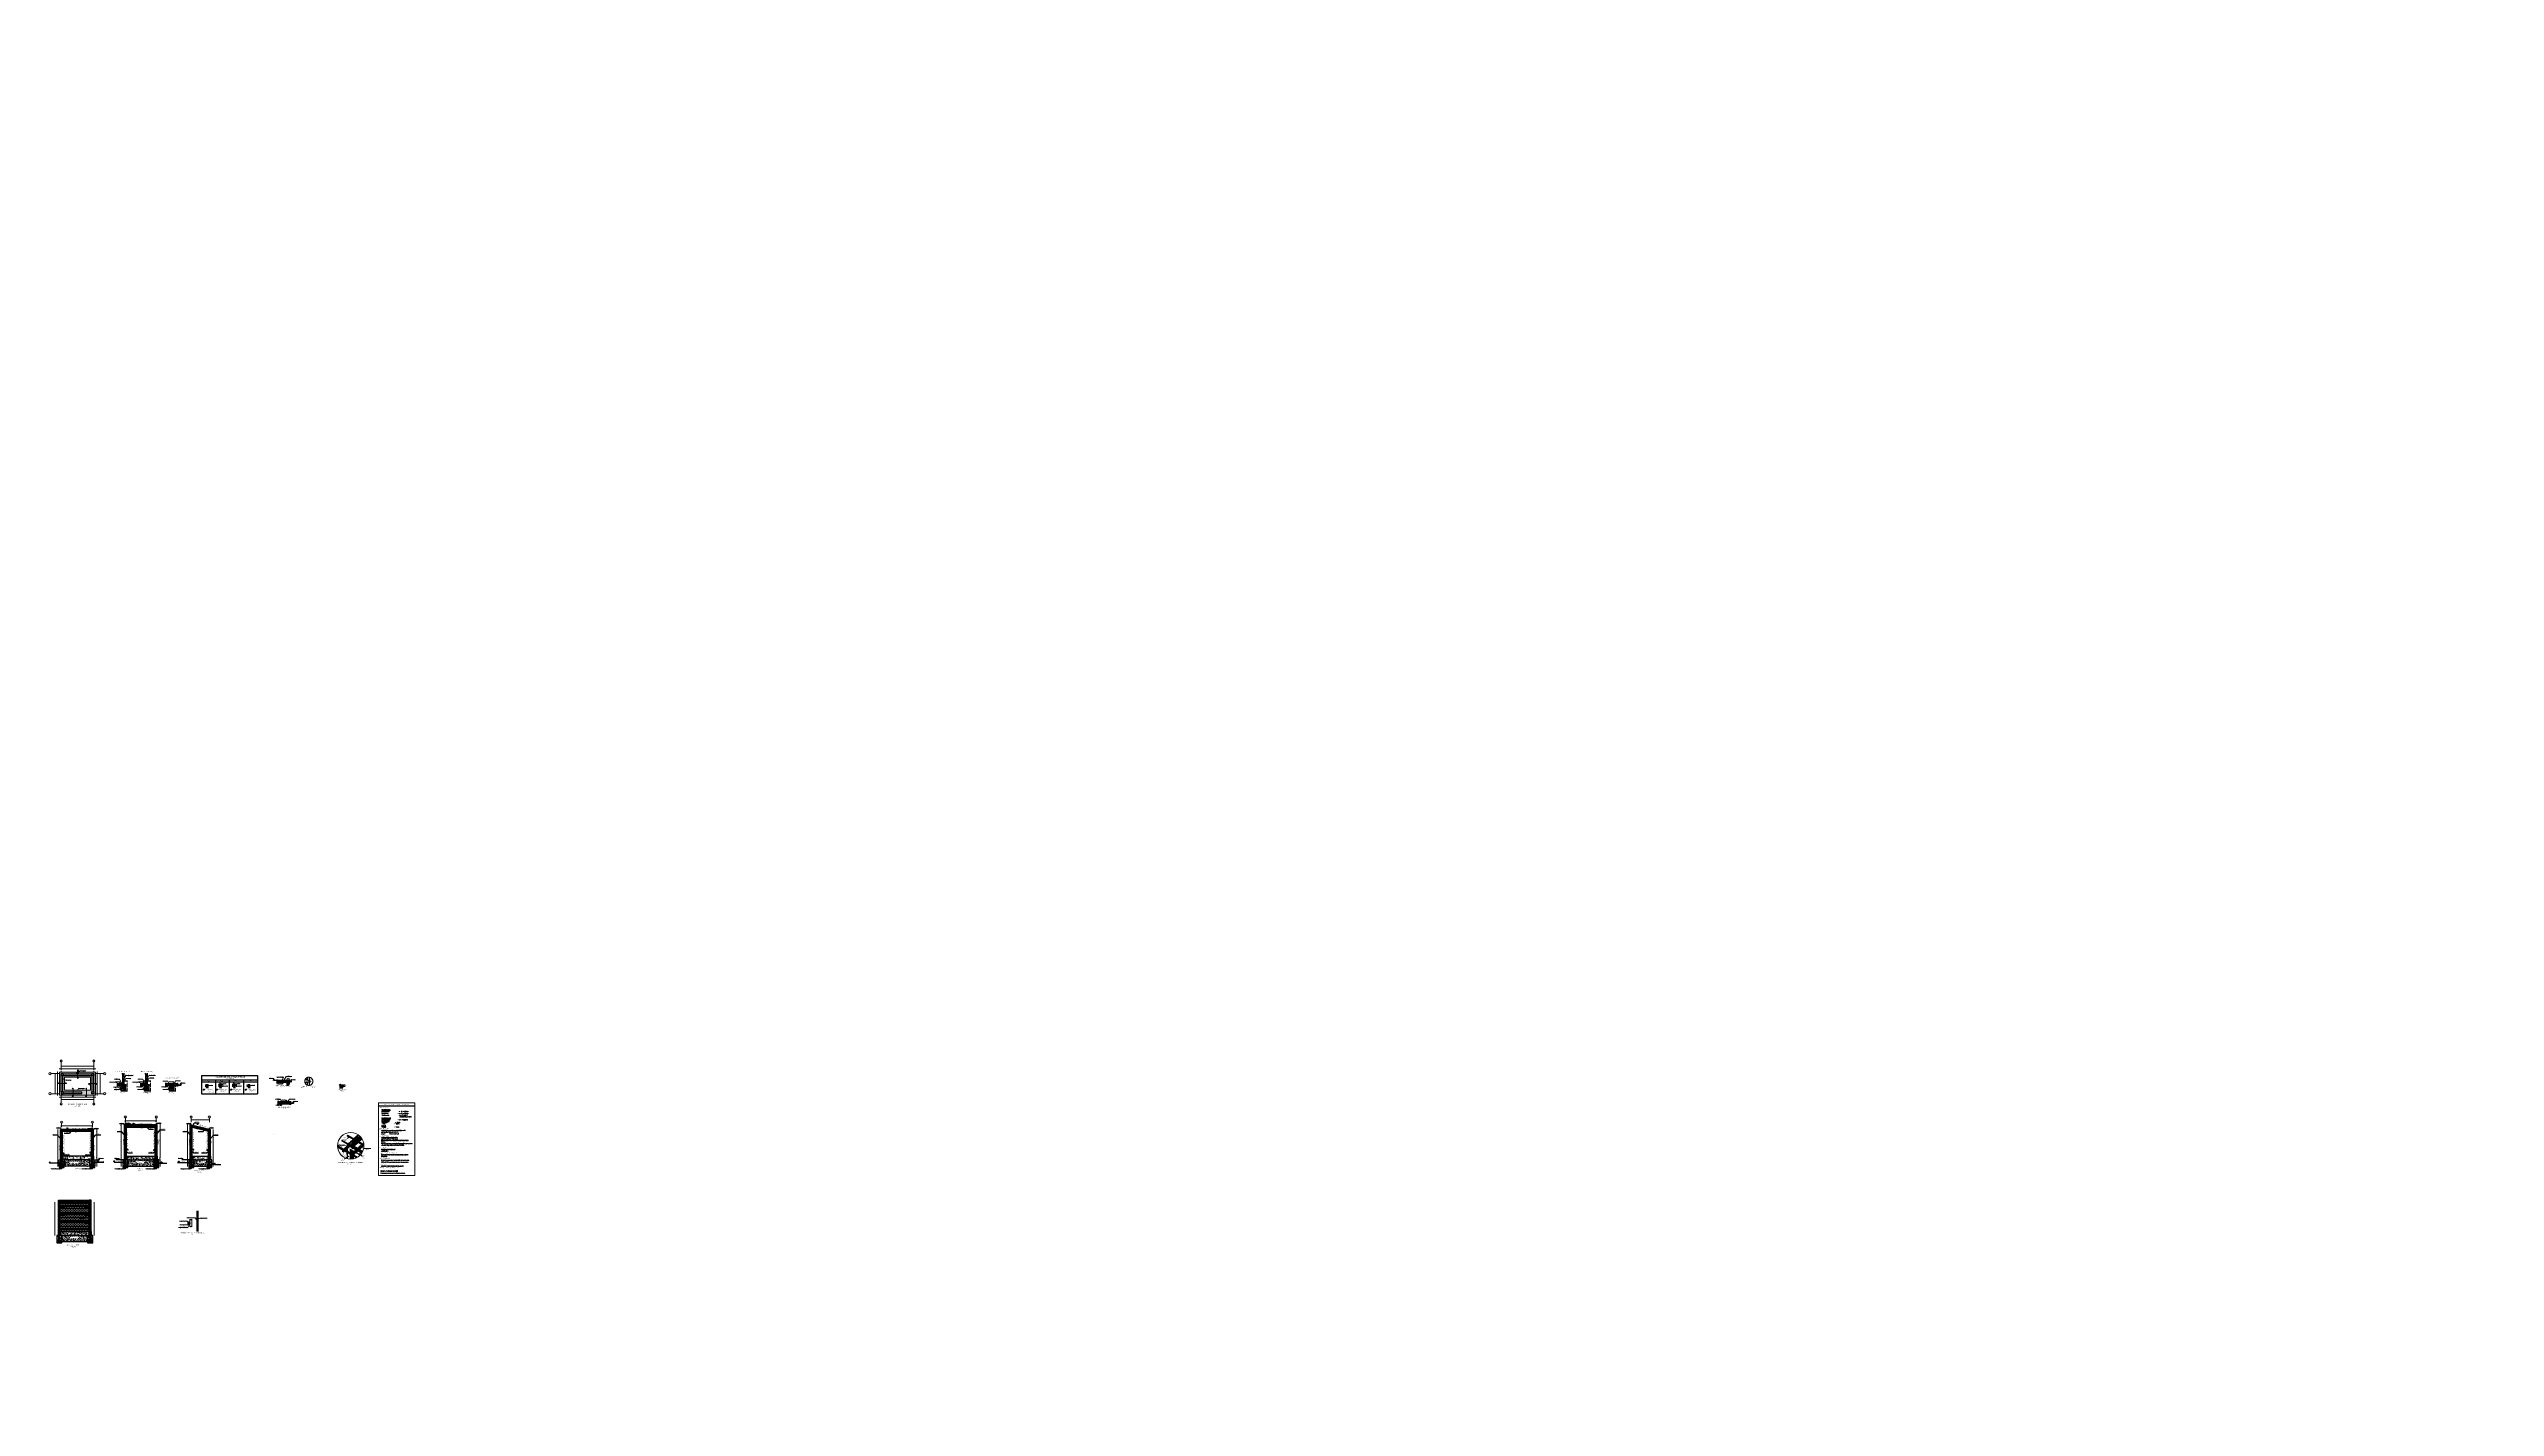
# Model space of a CAD drawing. Header units: metres. Extents: x 912 to 1393, y 476 to 584.
# Drawn here: x 1198.6 to 1393.1, y 475.9 to 584 of the extents above; entities outside this region: 5.
import ezdxf
from ezdxf import colors
from ezdxf.entities.mleader import LeaderData, LeaderLine
from ezdxf.enums import TextEntityAlignment as Align
from ezdxf.math import Vec2, Vec3

# ---------------------------------------------------------------- set-up
doc = ezdxf.new("R2010")
doc.units = ezdxf.units.M
for name, pattern in [('ACAD_ISO04W100', [30, 24, -3, 0, -3]), ('DASHDOT', [1, 0.5, -0.25, 0, -0.25]), ('DASHEDX2', [38.1, 25.4, -12.7]), ('HIDDEN2', [0.1875, 0.125, -0.0625]), ('JIS_02_4.0', [5.5, 4, -1.5])]:
    doc.linetypes.add(name, pattern=pattern)
for name, color, linetype, lineweight in [('-Achurado', 251, 'Continuous', 5), ('-Acotado', 251, 'Continuous', 5), ('-Eje', 1, 'ACAD_ISO04W100', 9), ('-Ladrillo', 34, 'Continuous', 9), ('-Textos', 7, 'Continuous', 20), ('-Vista', 148, 'Continuous', 9), ('01', 7, 'Continuous', 35), ('A_Columnas', 7, 'Continuous', 40), ('Accesorios desague', 7, 'Continuous', 30), ('Acero', 152, 'Continuous', 35), ('AUX', 7, 'Continuous', 13), ('Columnas', 7, 'Continuous', 20), ('Cotas', 7, 'Continuous', 20), ('Desagüe', 155, 'Continuous', 40), ('ESCALERA', 7, 'Continuous', 13), ('Especificaciones', 7, 'Continuous', 20), ('FIC-2ES_ACERO_', 160, 'Continuous', 30), ('FIC-2ES_COLUMNA', 152, 'Continuous', 30), ('FIC-2ES_CONCRETO 210', 251, 'Continuous', 30), ('FIC-2ES_PROYECCIONES_', 1, 'JIS_02_4.0', 5), ('Flechas', 122, 'Continuous', 20), ('hatch', 253, 'Continuous', 20), ('MURO', 7, 'Continuous', 30), ('Muro Alto', 5, 'Continuous', 40), ('muros', 7, 'Continuous', 35), ('pisos', 8, 'Continuous', 13), ('PL-020', 7, 'Continuous', 20), ('PL-03', 7, 'Continuous', 30), ('PL-04', 154, 'Continuous', 40), ('techo', 13, 'Continuous', 25), ('TEXTO', 7, 'Continuous', 20), ('Textos', 7, 'Continuous', 30), ('TUBERIA METALICA', 157, 'Continuous', 30), ('VIGAS', 23, 'Continuous', 25)]:
    doc.layers.add(name, color=color, linetype=linetype, lineweight=lineweight)
for name, color, linetype in [('A_50_CotasExter', 253, 'Continuous'), ('FALSA COLUMNA', 250, 'Continuous'), ('FIC-2ES_TEXTO', 7, 'Continuous'), ('G-TEXTOS-TITULOS', 4, 'Continuous'), ('PL-02', 4, 'Continuous'), ('PL-05', 7, 'Continuous')]:
    doc.layers.add(name, color=color, linetype=linetype)
doc.layers.add('FIC-2ES_COTAS', color=7, linetype='Continuous', lineweight=5, true_color=0x6b006b)
doc.layers.add('FIC-2ES_LADRILLOS_', color=7, linetype='Continuous', lineweight=0, true_color=0xf57a00)
doc.layers.add('Observaciones', color=6, linetype='Continuous', plot=False)
doc.layers.add('Observacioness', color=6, linetype='Continuous', plot=False)
doc.styles.add('-Arial Narrow', font='ARIALN.TTF')
doc.styles.add('25-TITULO', font='arialbd.ttf', dxfattribs={"height": 0.1})
doc.styles.add('3mm', font='simplex', dxfattribs={"height": 6})
doc.styles.add('ACOT', font='romans.shx', dxfattribs={"width": 0.8, "oblique": 5})
doc.styles.add('ARIAL', font='arial.ttf')
doc.styles.add('COTAS Y DIRECTRIZ', font='ARIALN.TTF')
doc.styles.add('ILICH', font='timesbd.ttf')
doc.styles.add('L80', font='arial.ttf')
doc.styles.add('NOMBRES', font='sanss___.ttf', dxfattribs={"width": 1.2, "oblique": 5, "height": 0.15})
doc.styles.add('R80_50', font='verdanai.ttf', dxfattribs={"height": 0.065})
doc.styles.add('ROMANS', font='ARIALN.TTF')
doc.styles.add('style1', font='arial.ttf')
doc.styles.add('sw 721', font='swissel.ttf')
doc.styles.add('TECHNICLIGHT', font='tel_____.pfb')
doc.styles.add('TEXTOS', font='sanss___.ttf', dxfattribs={"oblique": 5})
doc.dimstyles.new('corte 25', dxfattribs={"dimtxt": 0.05, "dimasz": 0.025, "dimexe": 0.025, "dimexo": 0.0125, "dimgap": 0.025, "dimtad": 1, "dimtih": 1, "dimtoh": 1, "dimzin": 4, "dimdsep": 46, "dimtxsty": 'ARIAL', "dimblk": 'ARCHTICK', "dimcen": 0.025, "dimdle": 0.025, "dimclrd": 256, "dimclre": 256, "dimclrt": 7, "dimadec": 0, "dimazin": 0, "dimtfac": 1, "dimtix": 1, "dimtmove": 0, "dimatfit": 3, "dimfxl": 0.1, "dimlwd": -1, "dimarcsym": 0})
doc.dimstyles.new('Esc 1_20n', dxfattribs={"dimscale": 0.02, "dimtxt": 2, "dimasz": 1, "dimexe": 1, "dimexo": 1, "dimgap": 0.45, "dimtad": 1, "dimtoh": 1, "dimzin": 3, "dimdsep": 46, "dimtxsty": '-Arial Narrow', "dimblk": 'ARCHTICK', "dimcen": 1, "dimdle": 1, "dimclrd": 252, "dimclre": 252, "dimclrt": 252, "dimadec": 0, "dimazin": 0, "dimtfac": 1, "dimtix": 1, "dimtmove": 1, "dimatfit": 2, "dimldrblk": 'ARCHTICK', "dimfxl": 1, "dimfxlon": 1, "dimtolj": 2, "dimlwd": 5, "dimlwe": 5, "dimarcsym": 0})
doc.dimstyles.new('Esc 1_25', dxfattribs={"dimscale": 0.025, "dimtxt": 1.8, "dimasz": 1, "dimexe": 1, "dimexo": 2, "dimgap": 0.45, "dimtad": 2, "dimtih": 1, "dimtoh": 1, "dimzin": 4, "dimdsep": 46, "dimtxsty": '-Arial Narrow', "dimblk": 'ARCHTICK', "dimcen": 1, "dimdle": 1, "dimclrd": 256, "dimclre": 256, "dimclrt": 7, "dimadec": 0, "dimazin": 0, "dimtfac": 1, "dimtix": 1, "dimtmove": 1, "dimatfit": 2, "dimldrblk": 'ARCHTICK', "dimfxl": 1, "dimtolj": 2, "dimlwd": 5, "dimlwe": 0, "dimarcsym": 0})
doc.dimstyles.new('FIC - CORTE', dxfattribs={"dimtxt": 2, "dimasz": 1, "dimexe": 1.5, "dimexo": 0.625, "dimgap": 0.9, "dimtad": 2, "dimtih": 1, "dimtoh": 1, "dimzin": 4, "dimdsep": 46, "dimtxsty": 'COTAS Y DIRECTRIZ', "dimblk": 'ARCHTICK', "dimcen": 0.9, "dimdle": 1.5, "dimclrd": 256, "dimclre": 256, "dimclrt": 7, "dimadec": 0, "dimazin": 0, "dimtfac": 1, "dimtix": 1, "dimtmove": 2, "dimatfit": 3, "dimfxl": 1, "dimlwd": 5, "dimarcsym": 0})
pattern_1 = [(45, (0, -13.7816), (-2.245064, 2.245064), [])]
pattern_2 = [(45, (0, 72.726), (-2.245064, 2.245064), [])]
pattern_3 = [(45, (22.0533, -19.2807), (-2.245064, 2.245064), [])]
pattern_4 = [(45, (49.4894, -19.4837), (-2.245064, 2.245064), [])]
pattern_5 = [(0, (0, 0), (0, 6.985), [5.08, -1.905]), (90, (0, 0), (-6.985, 4e-16), [5.08, -1.905])]
pattern_6 = [(0, (5.674, -51.1776), (0, 6.985), [5.08, -1.905]), (90, (5.674, -51.1776), (-6.985, 4e-16), [5.08, -1.905])]
pattern_7 = [(0, (13.6165, -56.859), (0, 6.985), [5.08, -1.905]), (90, (13.6165, -56.859), (-6.985, 4e-16), [5.08, -1.905])]
pattern_8 = [(50, (-41.77205, -3.57818), (0.145747735, -0.012751268), [0.01524, -0.16764]), (355, (-41.77205, -3.57818), (-0.028194737, 0.152845476), [0.012192, -0.134112467]), (100.451445, (-41.7599, -3.57925), (0.117552998, 0.140094202), [0.012952007, -0.142472196]), (46.1842, (-41.77205, -3.53754), (0.216863233, -0.033633862), [0.02286, -0.25146]), (96.635558, (-41.75398, -3.54035), (0.189923307, 0.1979409), [0.01942802, -0.213708487]), (351.184151, (-41.77205, -3.53754), (0.189923307, 0.1979409), [0.018287974, -0.201167786]), (21, (-41.75173, -3.5477), (0.121291513, -0.081812159), [0.01524, -0.16764]), (326, (-41.75173, -3.5477), (0.049441623, 0.147350373), [0.012192, -0.134112]), (71.451445, (-41.74162, -3.55452), (0.170733135, 0.065538215), [0.012952007, -0.14247195]), (37.5, (-41.77205, -3.578183), (0.0024708826, 0.067644031), [0, -0.1324864, 0, -0.136144, 0, -0.13462]), (7.5, (-41.77205, -3.57818), (0.05345573, 0.08014446), [0, -0.0776224, 0, -0.1294384, 0, -0.051308]), (327.5, (-41.81736, -3.578183), (0.1084724761, -0.0045829952), [0, -0.0508, 0, -0.158496, 0, -0.210312]), (317.5, (-41.83768, -3.57818), (0.118503345, 0.020341193), [0, -0.06604, 0, -0.1052576, 0, -0.149352])]
pattern_9 = [(50, (-41.62205, -3.57818), (0.145747735, -0.012751268), [0.01524, -0.16764]), (355, (-41.62205, -3.57818), (-0.028194737, 0.152845476), [0.012192, -0.134112467]), (100.451445, (-41.6099, -3.57925), (0.117552998, 0.140094202), [0.012952007, -0.142472196]), (46.1842, (-41.62205, -3.53754), (0.216863233, -0.033633862), [0.02286, -0.25146]), (96.635558, (-41.60398, -3.54035), (0.189923307, 0.1979409), [0.01942802, -0.213708487]), (351.184151, (-41.62205, -3.53754), (0.189923307, 0.1979409), [0.018287974, -0.201167786]), (21, (-41.60173, -3.5477), (0.121291513, -0.081812159), [0.01524, -0.16764]), (326, (-41.60173, -3.5477), (0.049441623, 0.147350373), [0.012192, -0.134112]), (71.451445, (-41.59162, -3.55452), (0.170733135, 0.065538215), [0.012952007, -0.14247195]), (37.5, (-41.62205, -3.578183), (0.0024708826, 0.067644031), [0, -0.1324864, 0, -0.136144, 0, -0.13462]), (7.5, (-41.62205, -3.57818), (0.05345573, 0.08014446), [0, -0.0776224, 0, -0.1294384, 0, -0.051308]), (327.5, (-41.66736, -3.578183), (0.1084724761, -0.0045829952), [0, -0.0508, 0, -0.158496, 0, -0.210312]), (317.5, (-41.68768, -3.57818), (0.118503345, 0.020341193), [0, -0.06604, 0, -0.1052576, 0, -0.149352])]
pattern_10 = [(50, (-36.54164, -3.57818), (0.145747735, -0.012751268), [0.01524, -0.16764]), (355, (-36.54164, -3.57818), (-0.028194737, 0.152845476), [0.012192, -0.134112467]), (100.451445, (-36.5295, -3.57925), (0.117552998, 0.140094202), [0.012952007, -0.142472196]), (46.1842, (-36.54164, -3.53754), (0.216863233, -0.033633862), [0.02286, -0.25146]), (96.635558, (-36.52357, -3.54035), (0.189923307, 0.1979409), [0.01942802, -0.213708487]), (351.184151, (-36.54164, -3.53754), (0.189923307, 0.1979409), [0.018287974, -0.201167786]), (21, (-36.52132, -3.5477), (0.121291513, -0.081812159), [0.01524, -0.16764]), (326, (-36.52132, -3.5477), (0.049441623, 0.147350373), [0.012192, -0.134112]), (71.451445, (-36.51121, -3.55452), (0.170733135, 0.065538215), [0.012952007, -0.14247195]), (37.5, (-36.54164, -3.578183), (0.0024708826, 0.067644031), [0, -0.1324864, 0, -0.136144, 0, -0.13462]), (7.5, (-36.54164, -3.57818), (0.05345573, 0.08014446), [0, -0.0776224, 0, -0.1294384, 0, -0.051308]), (327.5, (-36.586955, -3.578183), (0.1084724761, -0.0045829952), [0, -0.0508, 0, -0.158496, 0, -0.210312]), (317.5, (-36.60728, -3.57818), (0.118503345, 0.020341193), [0, -0.06604, 0, -0.1052576, 0, -0.149352])]
pattern_11 = [(50, (-37.39164, -3.57818), (0.145747735, -0.012751268), [0.01524, -0.16764]), (355, (-37.39164, -3.57818), (-0.028194737, 0.152845476), [0.012192, -0.134112467]), (100.451445, (-37.3795, -3.57925), (0.117552998, 0.140094202), [0.012952007, -0.142472196]), (46.1842, (-37.39164, -3.53754), (0.216863233, -0.033633862), [0.02286, -0.25146]), (96.635558, (-37.37357, -3.54035), (0.189923307, 0.1979409), [0.01942802, -0.213708487]), (351.184151, (-37.39164, -3.53754), (0.189923307, 0.1979409), [0.018287974, -0.201167786]), (21, (-37.37132, -3.5477), (0.121291513, -0.081812159), [0.01524, -0.16764]), (326, (-37.37132, -3.5477), (0.049441623, 0.147350373), [0.012192, -0.134112]), (71.451445, (-37.36121, -3.55452), (0.170733135, 0.065538215), [0.012952007, -0.14247195]), (37.5, (-37.39164, -3.578183), (0.0024708826, 0.067644031), [0, -0.1324864, 0, -0.136144, 0, -0.13462]), (7.5, (-37.39164, -3.57818), (0.05345573, 0.08014446), [0, -0.0776224, 0, -0.1294384, 0, -0.051308]), (327.5, (-37.436955, -3.578183), (0.1084724761, -0.0045829952), [0, -0.0508, 0, -0.158496, 0, -0.210312]), (317.5, (-37.45728, -3.57818), (0.118503345, 0.020341193), [0, -0.06604, 0, -0.1052576, 0, -0.149352])]
pattern_12 = [(50, (4.79918, -0.329786), (0.0728738676, -0.0063756342), [0.00762, -0.08382]), (355, (4.79918, -0.329786), (-0.0140973686, 0.076422738), [0.006096, -0.0670562337]), (100.451445, (4.80525, -0.33032), (0.058776499, 0.0700471008), [0.0064760035, -0.071236098]), (46.1842, (4.79918, -0.30947), (0.1084316164, -0.016816931), [0.01143, -0.12573]), (96.635558, (4.80822, -0.31087), (0.094961654, 0.09897045), [0.009714009, -0.106854243]), (351.184151, (4.79918, -0.30947), (0.094961654, 0.09897045), [0.009143987, -0.100583893]), (21, (4.80934, -0.314546), (0.0606457565, -0.0409060793), [0.00762, -0.08382]), (326, (4.80934, -0.314546), (0.0247208113, 0.0736751864), [0.006096, -0.067056]), (71.451445, (4.81439, -0.317954), (0.0853665677, 0.0327691076), [0.0064760035, -0.071235975]), (37.5, (4.79918, -0.329786), (0.0012354413, 0.03382201555), [0, -0.0662432, 0, -0.068072, 0, -0.06731]), (7.5, (4.79918, -0.329786), (0.026727865, 0.0400722299), [0, -0.0388112, 0, -0.0647192, 0, -0.025654]), (327.5, (4.776523, -0.329786), (0.05423623807, -0.0022914976), [0, -0.0254, 0, -0.079248, 0, -0.105156]), (317.5, (4.766363, -0.329786), (0.0592516726, 0.0101705964), [0, -0.03302, 0, -0.0526288, 0, -0.074676])]
pattern_13 = [(37.5, (-0.391317, 0), (-0.00080001565, 0.02447066187), [0, -0.019304, 0, -0.02159, 0, -0.0206375]), (7.5, (-0.391317, 0), (0.02247616416, 0.035841255), [0, -0.010414, 0, -0.017399, 0, -0.0066675]), (327.5, (-0.406938, 0), (0.0395496185, 7.185923e-05), [0, -0.00635, 0, -0.02286, 0, -0.029845]), (317.5, (-0.406938, 0), (0.0381778226, 0.0111464662), [0, -0.003175, 0, -0.014986, 0, -0.017145])]
pattern_14 = [(50, (13.759514, -1.77104), (0.0728738676, -0.0063756342), [0.00762, -0.08382]), (355, (13.75951, -1.77104), (-0.0140973686, 0.076422738), [0.006096, -0.0670562337]), (100.451445, (13.765586, -1.77157), (0.058776499, 0.0700471008), [0.0064760035, -0.071236098]), (46.1842, (13.75951, -1.75072), (0.1084316164, -0.016816931), [0.01143, -0.12573]), (96.635558, (13.76855, -1.75212), (0.094961654, 0.09897045), [0.009714009, -0.106854243]), (351.184151, (13.75951, -1.75072), (0.094961654, 0.09897045), [0.009143987, -0.100583893]), (21, (13.769674, -1.7558), (0.0606457565, -0.0409060793), [0.00762, -0.08382]), (326, (13.76967, -1.7558), (0.0247208113, 0.0736751864), [0.006096, -0.067056]), (71.451445, (13.77473, -1.75921), (0.0853665677, 0.0327691076), [0.0064760035, -0.071235975]), (37.5, (13.759514, -1.771042), (0.0012354413, 0.03382201555), [0, -0.0662432, 0, -0.068072, 0, -0.06731]), (7.5, (13.759514, -1.771042), (0.026727865, 0.0400722299), [0, -0.0388112, 0, -0.0647192, 0, -0.025654]), (327.5, (13.736857, -1.771042), (0.05423623807, -0.0022914976), [0, -0.0254, 0, -0.079248, 0, -0.105156]), (317.5, (13.726697, -1.77104), (0.0592516726, 0.0101705964), [0, -0.03302, 0, -0.0526288, 0, -0.074676])]
pattern_15 = [(50, (-44.24556, -3.57818), (0.145747735, -0.012751268), [0.01524, -0.16764]), (355, (-44.24556, -3.57818), (-0.028194737, 0.152845476), [0.012192, -0.134112467]), (100.451445, (-44.23341, -3.57925), (0.117552998, 0.140094202), [0.012952007, -0.142472196]), (46.1842, (-44.24556, -3.53754), (0.216863233, -0.033633862), [0.02286, -0.25146]), (96.635558, (-44.22748, -3.54035), (0.189923307, 0.1979409), [0.01942802, -0.213708487]), (351.184151, (-44.24556, -3.53754), (0.189923307, 0.1979409), [0.018287974, -0.201167786]), (21, (-44.22524, -3.5477), (0.121291513, -0.081812159), [0.01524, -0.16764]), (326, (-44.22524, -3.5477), (0.049441623, 0.147350373), [0.012192, -0.134112]), (71.451445, (-44.21513, -3.55452), (0.170733135, 0.065538215), [0.012952007, -0.14247195]), (37.5, (-44.245555, -3.578183), (0.0024708826, 0.067644031), [0, -0.1324864, 0, -0.136144, 0, -0.13462]), (7.5, (-44.245555, -3.57818), (0.05345573, 0.08014446), [0, -0.0776224, 0, -0.1294384, 0, -0.051308]), (327.5, (-44.29087, -3.578183), (0.1084724761, -0.0045829952), [0, -0.0508, 0, -0.158496, 0, -0.210312]), (317.5, (-44.31119, -3.57818), (0.118503345, 0.020341193), [0, -0.06604, 0, -0.1052576, 0, -0.149352])]
pattern_16 = [(50, (-44.09556, -3.57818), (0.145747735, -0.012751268), [0.01524, -0.16764]), (355, (-44.09556, -3.57818), (-0.028194737, 0.152845476), [0.012192, -0.134112467]), (100.451445, (-44.08341, -3.57925), (0.117552998, 0.140094202), [0.012952007, -0.142472196]), (46.1842, (-44.09556, -3.53754), (0.216863233, -0.033633862), [0.02286, -0.25146]), (96.635558, (-44.07748, -3.54035), (0.189923307, 0.1979409), [0.01942802, -0.213708487]), (351.184151, (-44.09556, -3.53754), (0.189923307, 0.1979409), [0.018287974, -0.201167786]), (21, (-44.07524, -3.5477), (0.121291513, -0.081812159), [0.01524, -0.16764]), (326, (-44.07524, -3.5477), (0.049441623, 0.147350373), [0.012192, -0.134112]), (71.451445, (-44.06513, -3.55452), (0.170733135, 0.065538215), [0.012952007, -0.14247195]), (37.5, (-44.095555, -3.578183), (0.0024708826, 0.067644031), [0, -0.1324864, 0, -0.136144, 0, -0.13462]), (7.5, (-44.095555, -3.57818), (0.05345573, 0.08014446), [0, -0.0776224, 0, -0.1294384, 0, -0.051308]), (327.5, (-44.14087, -3.578183), (0.1084724761, -0.0045829952), [0, -0.0508, 0, -0.158496, 0, -0.210312]), (317.5, (-44.16119, -3.57818), (0.118503345, 0.020341193), [0, -0.06604, 0, -0.1052576, 0, -0.149352])]
pattern_17 = [(50, (-47.02521, -9.58607), (0.145747735, -0.012751268), [0.01524, -0.16764]), (355, (-47.0252, -9.58607), (-0.028194737, 0.152845476), [0.012192, -0.134112467]), (100.451445, (-47.01306, -9.58713), (0.117552998, 0.140094202), [0.012952007, -0.142472196]), (46.1842, (-47.0252, -9.54543), (0.216863233, -0.033633862), [0.02286, -0.25146]), (96.635558, (-47.00713, -9.54823), (0.189923307, 0.1979409), [0.01942802, -0.213708487]), (351.184151, (-47.0252, -9.54543), (0.189923307, 0.1979409), [0.018287974, -0.201167786]), (21, (-47.00489, -9.55559), (0.121291513, -0.081812159), [0.01524, -0.16764]), (326, (-47.00489, -9.55559), (0.049441623, 0.147350373), [0.012192, -0.134112]), (71.451445, (-46.99478, -9.56241), (0.170733135, 0.065538215), [0.012952007, -0.14247195]), (37.5, (-47.025207, -9.58607), (0.0024708826, 0.067644031), [0, -0.1324864, 0, -0.136144, 0, -0.13462]), (7.5, (-47.02521, -9.58607), (0.05345573, 0.08014446), [0, -0.0776224, 0, -0.1294384, 0, -0.051308]), (327.5, (-47.07052, -9.58607), (0.1084724761, -0.0045829952), [0, -0.0508, 0, -0.158496, 0, -0.210312]), (317.5, (-47.09084, -9.58607), (0.118503345, 0.020341193), [0, -0.06604, 0, -0.1052576, 0, -0.149352])]
pattern_18 = [(50, (-46.87521, -9.58607), (0.145747735, -0.012751268), [0.01524, -0.16764]), (355, (-46.8752, -9.58607), (-0.028194737, 0.152845476), [0.012192, -0.134112467]), (100.451445, (-46.86306, -9.58713), (0.117552998, 0.140094202), [0.012952007, -0.142472196]), (46.1842, (-46.8752, -9.54543), (0.216863233, -0.033633862), [0.02286, -0.25146]), (96.635558, (-46.85713, -9.54823), (0.189923307, 0.1979409), [0.01942802, -0.213708487]), (351.184151, (-46.8752, -9.54543), (0.189923307, 0.1979409), [0.018287974, -0.201167786]), (21, (-46.85489, -9.55559), (0.121291513, -0.081812159), [0.01524, -0.16764]), (326, (-46.85489, -9.55559), (0.049441623, 0.147350373), [0.012192, -0.134112]), (71.451445, (-46.84478, -9.56241), (0.170733135, 0.065538215), [0.012952007, -0.14247195]), (37.5, (-46.875207, -9.58607), (0.0024708826, 0.067644031), [0, -0.1324864, 0, -0.136144, 0, -0.13462]), (7.5, (-46.87521, -9.58607), (0.05345573, 0.08014446), [0, -0.0776224, 0, -0.1294384, 0, -0.051308]), (327.5, (-46.92052, -9.58607), (0.1084724761, -0.0045829952), [0, -0.0508, 0, -0.158496, 0, -0.210312]), (317.5, (-46.94084, -9.58607), (0.118503345, 0.020341193), [0, -0.06604, 0, -0.1052576, 0, -0.149352])]

# ---------------------------------------------------------------- blocks, each defined once
blk = doc.blocks.new('NPT-c2')
at = {"color": 0, "lineweight": 5}
for p, q in [((0, 0.36), (-1.15, 0.36)), ((-0.25, 0), (0.25, 0)), ((-0.2, 0.1), (0.2, 0.1)), ((0, 0), (-0.2, 0.1)), ((0, 0), (0, 0.36)), ((0, 0), (0.2, 0.1))]:
    blk.add_line(p, q, dxfattribs=at)
blk.add_solid([(0.2, 0.1), (0, 0.1), (0, 0)], dxfattribs=at)
at = {"style": 'ARIAL'}
blk.add_attdef('NPT%%P0.00', (-1.09, 0.48), '', height=0.15, dxfattribs=at)
blk = doc.blocks.new('ESTRIBOS')
at = {"layer": 'Especificaciones', "linetype": 'ACAD_ISO04W100'}
for p, q in [((1246.68, 500.76), (1246.68, 500.81)), ((1246.68, 500.8), (1246.7, 500.79)), ((1246.68, 500.76), (1246.68, 500.8)), ((1246.69, 500.81), (1246.7, 500.8)), ((1246.69, 500.81), (1246.7, 500.8)), ((1246.69, 500.81), (1246.7, 500.79)), ((1246.7, 500.81), (1246.69, 500.81)), ((1246.7, 500.81), (1246.69, 500.81)), ((1246.69, 500.76), (1246.73, 500.76)), ((1246.69, 500.76), (1246.73, 500.76)), ((1246.75, 500.84), (1246.7, 500.84)), ((1246.75, 500.84), (1246.7, 500.84)), ((1246.7, 500.79), (1246.7, 500.83)), ((1246.7, 500.79), (1246.7, 500.83)), ((1246.7, 500.83), (1246.72, 500.81)), ((1246.7, 500.83), (1246.72, 500.81)), ((1246.73, 500.81), (1246.7, 500.81)), ((1246.73, 500.81), (1246.7, 500.81)), ((1246.7, 500.8), (1246.71, 500.79)), ((1246.7, 500.8), (1246.71, 500.79)), ((1246.7, 500.79), (1246.7, 500.79)), ((1246.7, 500.79), (1246.7, 500.79)), ((1246.7, 500.78), (1246.74, 500.78)), ((1246.7, 500.78), (1246.74, 500.78)), ((1246.71, 500.84), (1246.72, 500.82)), ((1246.71, 500.83), (1246.72, 500.82)), ((1246.71, 500.79), (1246.71, 500.79)), ((1246.72, 500.81), (1246.72, 500.81)), ((1246.74, 500.81), (1246.74, 500.76)), ((1246.74, 500.81), (1246.74, 500.76)), ((1246.74, 500.78), (1246.75, 500.78)), ((1246.74, 500.78), (1246.75, 500.78)), ((1246.75, 500.83), (1246.75, 500.79)), ((1246.76, 500.83), (1246.76, 500.79))]:
    blk.add_line(p, q, dxfattribs=at)
for centre, radius, start, end in [((1246.69, 500.81), 0.00206, 45.0001, 225), ((1246.69, 500.81), 0.00452, 90, 225), ((1246.69, 500.76), 0.00452, 180, 270), ((1246.69, 500.76), 0.00206, 180, 270), ((1246.7, 500.83), 0.00452, 90, 225), ((1246.7, 500.83), 0.00206, 45.0001, 225), ((1246.7, 500.79), 0.00206, 180, 270), ((1246.7, 500.79), 0.00452, 180, 270), ((1246.73, 500.81), 0.00206, 0, 90), ((1246.73, 500.81), 0.00452, 0, 90), ((1246.73, 500.76), 0.00206, 270, 0), ((1246.73, 500.76), 0.00452, 270, 0), ((1246.75, 500.83), 0.00452, 0, 90), ((1246.75, 500.83), 0.00206, 0, 90), ((1246.75, 500.79), 0.00452, 270, 0), ((1246.75, 500.79), 0.00206, 270, 0)]:
    blk.add_arc(centre, radius, start, end, dxfattribs=at)
blk = doc.blocks.new('_ArchTick')
at = {"layer": 'pisos', "color": 0, "const_width": 0.15}
blk.add_lwpolyline([(-0.5, -0.5), (0.5, 0.5)], dxfattribs=at)
blk = doc.blocks.new('*D138')
at = {"layer": '-Acotado', "color": 252, "lineweight": 5, "transparency": 16777216}
for p, q in [((1204.36, 495.59), (1204.32, 495.59)), ((1204.36, 495.09), (1204.32, 495.09)), ((1204.34, 495.07), (1204.34, 495.61))]:
    blk.add_line(p, q, dxfattribs=at)
at = {"layer": 'DEFPOINTS', "color": 0, "lineweight": 20, "transparency": 16777216}
for p in [(1204.34, 495.59), (1204.43, 495.59), (1204.43, 495.09)]:
    blk.add_point(p, dxfattribs=at)
at = {"layer": '-Acotado', "color": 252, "lineweight": 5, "transparency": 16777216, "xscale": 0.02, "yscale": 0.02, "zscale": 0.02}
for p, rotation in [((1204.34, 495.59), 90), ((1204.34, 495.09), 270)]:
    blk.add_blockref('_ArchTick', p, dxfattribs=dict(at, rotation=rotation))
at = {"layer": '-Acotado', "color": 252, "transparency": 16777216, "insert": (1204.31, 495.34), "char_height": 0.04, "attachment_point": 5, "rotation": 90, "style": '-Arial Narrow'}
blk.add_mtext('\\A2;0.50', dxfattribs=at)
blk = doc.blocks.new('*D139')
at = {"layer": '-Acotado', "color": 252, "lineweight": 5, "transparency": 16777216}
for p, q in [((1204.36, 495.89), (1204.32, 495.89)), ((1204.36, 495.59), (1204.32, 495.59)), ((1204.34, 495.57), (1204.34, 495.91))]:
    blk.add_line(p, q, dxfattribs=at)
at = {"layer": 'DEFPOINTS', "color": 0, "lineweight": 20, "transparency": 16777216}
for p in [(1204.34, 495.89), (1204.48, 495.89), (1204.48, 495.59)]:
    blk.add_point(p, dxfattribs=at)
at = {"layer": '-Acotado', "color": 252, "lineweight": 5, "transparency": 16777216, "xscale": 0.02, "yscale": 0.02, "zscale": 0.02}
for p, rotation in [((1204.34, 495.89), 90), ((1204.34, 495.59), 270)]:
    blk.add_blockref('_ArchTick', p, dxfattribs=dict(at, rotation=rotation))
at = {"layer": '-Acotado', "color": 252, "transparency": 16777216, "insert": (1204.31, 495.78), "char_height": 0.04, "attachment_point": 5, "rotation": 90, "style": '-Arial Narrow'}
blk.add_mtext('\\A2;0.30', dxfattribs=at)
blk = doc.blocks.new('*D133')
at = {"layer": '-Acotado', "color": 252, "lineweight": 5, "transparency": 16777216}
for p, q in [((1204.36, 498.2), (1204.32, 498.2)), ((1204.34, 495.87), (1204.34, 498.22)), ((1204.36, 495.89), (1204.32, 495.89))]:
    blk.add_line(p, q, dxfattribs=at)
at = {"layer": 'DEFPOINTS', "color": 0, "lineweight": 20, "transparency": 16777216}
for p in [(1204.34, 498.2), (1204.48, 498.2), (1204.48, 495.89)]:
    blk.add_point(p, dxfattribs=at)
at = {"layer": '-Acotado', "color": 252, "lineweight": 5, "transparency": 16777216, "xscale": 0.02, "yscale": 0.02, "zscale": 0.02}
for p, rotation in [((1204.34, 498.2), 90), ((1204.34, 495.89), 270)]:
    blk.add_blockref('_ArchTick', p, dxfattribs=dict(at, rotation=rotation))
at = {"layer": '-Acotado', "color": 252, "transparency": 16777216, "insert": (1204.31, 497.05), "char_height": 0.04, "attachment_point": 5, "rotation": 90, "style": '-Arial Narrow'}
blk.add_mtext('\\A2;2.31', dxfattribs=at)
blk = doc.blocks.new('*D134')
at = {"layer": '-Acotado', "color": 252, "lineweight": 5, "transparency": 16777216}
for p, q in [((1204.36, 498.39), (1204.32, 498.39)), ((1204.36, 498.2), (1204.32, 498.2)), ((1204.34, 498.18), (1204.34, 498.41))]:
    blk.add_line(p, q, dxfattribs=at)
at = {"layer": 'DEFPOINTS', "color": 0, "lineweight": 20, "transparency": 16777216}
for p in [(1204.34, 498.39), (1204.61, 498.39), (1204.61, 498.2)]:
    blk.add_point(p, dxfattribs=at)
at = {"layer": '-Acotado', "color": 252, "lineweight": 5, "transparency": 16777216, "xscale": 0.02, "yscale": 0.02, "zscale": 0.02}
for p, rotation in [((1204.34, 498.39), 90), ((1204.34, 498.2), 270)]:
    blk.add_blockref('_ArchTick', p, dxfattribs=dict(at, rotation=rotation))
at = {"layer": '-Acotado', "color": 252, "transparency": 16777216, "insert": (1204.31, 498.32), "char_height": 0.04, "attachment_point": 5, "rotation": 90, "style": '-Arial Narrow'}
blk.add_mtext('\\A2;0.19', dxfattribs=at)
blk = doc.blocks.new('*D135')
at = {"layer": '-Acotado', "color": 252, "lineweight": 5, "transparency": 16777216}
for p, q in [((1207.42, 498.39), (1207.46, 498.39)), ((1207.44, 495.87), (1207.44, 498.41)), ((1207.42, 495.89), (1207.46, 495.89))]:
    blk.add_line(p, q, dxfattribs=at)
at = {"layer": 'DEFPOINTS', "color": 0, "lineweight": 20, "transparency": 16777216}
for p in [(1207.21, 498.39), (1207.44, 498.39), (1207.21, 495.89)]:
    blk.add_point(p, dxfattribs=at)
at = {"layer": '-Acotado', "color": 252, "lineweight": 5, "transparency": 16777216, "xscale": 0.02, "yscale": 0.02, "zscale": 0.02}
for p, rotation in [((1207.44, 498.39), 90), ((1207.44, 495.89), 270)]:
    blk.add_blockref('_ArchTick', p, dxfattribs=dict(at, rotation=rotation))
at = {"layer": '-Acotado', "color": 252, "transparency": 16777216, "insert": (1207.41, 497.14), "char_height": 0.04, "attachment_point": 5, "rotation": 90, "style": '-Arial Narrow'}
blk.add_mtext('\\A2;2.50', dxfattribs=at)
blk = doc.blocks.new('*D137')
at = {"layer": '-Acotado', "color": 252, "lineweight": 5, "transparency": 16777216}
for p, q in [((1207.42, 495.59), (1207.46, 495.59)), ((1207.42, 495.09), (1207.46, 495.09)), ((1207.44, 495.07), (1207.44, 495.61))]:
    blk.add_line(p, q, dxfattribs=at)
at = {"layer": 'DEFPOINTS', "color": 0, "lineweight": 20, "transparency": 16777216}
for p in [(1207.33, 495.59), (1207.33, 495.09), (1207.44, 495.59)]:
    blk.add_point(p, dxfattribs=at)
at = {"layer": '-Acotado', "color": 252, "lineweight": 5, "transparency": 16777216, "xscale": 0.02, "yscale": 0.02, "zscale": 0.02}
for p, rotation in [((1207.44, 495.59), 90), ((1207.44, 495.09), 270)]:
    blk.add_blockref('_ArchTick', p, dxfattribs=dict(at, rotation=rotation))
at = {"layer": '-Acotado', "color": 252, "transparency": 16777216, "insert": (1207.41, 495.34), "char_height": 0.04, "attachment_point": 5, "rotation": 90, "style": '-Arial Narrow'}
blk.add_mtext('\\A2;0.50', dxfattribs=at)
blk = doc.blocks.new('*D136')
at = {"layer": '-Acotado', "color": 252, "lineweight": 5, "transparency": 16777216}
for p, q in [((1207.42, 495.89), (1207.46, 495.89)), ((1207.42, 495.59), (1207.46, 495.59)), ((1207.43, 495.57), (1207.44, 495.91))]:
    blk.add_line(p, q, dxfattribs=at)
at = {"layer": 'DEFPOINTS', "color": 0, "lineweight": 20, "transparency": 16777216}
for p in [(1207.21, 495.89), (1207.21, 495.59), (1207.44, 495.89)]:
    blk.add_point(p, dxfattribs=at)
at = {"layer": '-Acotado', "color": 252, "lineweight": 5, "transparency": 16777216, "xscale": 0.02, "yscale": 0.02, "zscale": 0.02}
for p, rotation in [((1207.44, 495.89), 89.7725368128415), ((1207.43, 495.59), 269.7725368128415)]:
    blk.add_blockref('_ArchTick', p, dxfattribs=dict(at, rotation=rotation))
at = {"layer": '-Acotado', "color": 252, "transparency": 16777216, "insert": (1207.41, 495.74), "char_height": 0.04, "attachment_point": 5, "rotation": 89.7725, "style": '-Arial Narrow'}
blk.add_mtext('\\A2;0.30', dxfattribs=at)
blk = doc.blocks.new('*D146')
at = {"layer": '-Acotado', "color": 252, "lineweight": 5, "transparency": 16777216}
for p, q in [((1209.89, 498.77), (1211.38, 498.77)), ((1209.91, 498.75), (1209.91, 498.79)), ((1211.36, 498.75), (1211.36, 498.79))]:
    blk.add_line(p, q, dxfattribs=at)
at = {"layer": 'DEFPOINTS', "color": 0, "lineweight": 20, "transparency": 16777216}
for p in [(1209.91, 498.6), (1211.36, 498.77), (1211.36, 498.6)]:
    blk.add_point(p, dxfattribs=at)
at = {"layer": '-Acotado', "color": 252, "lineweight": 5, "transparency": 16777216, "xscale": 0.02, "yscale": 0.02, "zscale": 0.02, "rotation": 180}
blk.add_blockref('_ArchTick', (1209.91, 498.77), dxfattribs=at)
at = {"layer": '-Acotado', "color": 252, "lineweight": 5, "transparency": 16777216, "xscale": 0.02, "yscale": 0.02, "zscale": 0.02}
blk.add_blockref('_ArchTick', (1211.36, 498.77), dxfattribs=at)
at = {"layer": '-Acotado', "color": 252, "transparency": 16777216, "insert": (1210.64, 498.8), "char_height": 0.04, "attachment_point": 5, "style": '-Arial Narrow'}
blk.add_mtext('\\A2;1.45', dxfattribs=at)
blk = doc.blocks.new('*D141')
at = {"layer": '-Acotado', "color": 252, "lineweight": 5, "transparency": 16777216}
for p, q in [((1209.64, 495.89), (1209.6, 495.89)), ((1209.64, 495.59), (1209.6, 495.59)), ((1209.62, 495.57), (1209.62, 495.91))]:
    blk.add_line(p, q, dxfattribs=at)
at = {"layer": 'DEFPOINTS', "color": 0, "lineweight": 20, "transparency": 16777216}
for p in [(1209.62, 495.89), (1209.77, 495.89), (1209.77, 495.59)]:
    blk.add_point(p, dxfattribs=at)
at = {"layer": '-Acotado', "color": 252, "lineweight": 5, "transparency": 16777216, "xscale": 0.02, "yscale": 0.02, "zscale": 0.02}
for p, rotation in [((1209.62, 495.89), 90), ((1209.62, 495.59), 270)]:
    blk.add_blockref('_ArchTick', p, dxfattribs=dict(at, rotation=rotation))
at = {"layer": '-Acotado', "color": 252, "transparency": 16777216, "insert": (1209.6, 495.78), "char_height": 0.04, "attachment_point": 5, "rotation": 90, "style": '-Arial Narrow'}
blk.add_mtext('\\A2;0.30', dxfattribs=at)
blk = doc.blocks.new('*D140')
at = {"layer": '-Acotado', "color": 252, "lineweight": 5, "transparency": 16777216}
for p, q in [((1209.64, 498.2), (1209.6, 498.2)), ((1209.62, 495.87), (1209.62, 498.22)), ((1209.64, 495.89), (1209.6, 495.89))]:
    blk.add_line(p, q, dxfattribs=at)
at = {"layer": 'DEFPOINTS', "color": 0, "lineweight": 20, "transparency": 16777216}
for p in [(1209.62, 498.2), (1209.77, 498.2), (1209.77, 495.89)]:
    blk.add_point(p, dxfattribs=at)
at = {"layer": '-Acotado', "color": 252, "lineweight": 5, "transparency": 16777216, "xscale": 0.02, "yscale": 0.02, "zscale": 0.02}
for p, rotation in [((1209.62, 498.2), 90), ((1209.62, 495.89), 270)]:
    blk.add_blockref('_ArchTick', p, dxfattribs=dict(at, rotation=rotation))
at = {"layer": '-Acotado', "color": 252, "transparency": 16777216, "insert": (1209.59, 497.05), "char_height": 0.04, "attachment_point": 5, "rotation": 90, "style": '-Arial Narrow'}
blk.add_mtext('\\A2;2.31', dxfattribs=at)
blk = doc.blocks.new('*D147')
at = {"layer": '-Acotado', "color": 252, "lineweight": 5, "transparency": 16777216}
for p, q in [((1209.64, 498.39), (1209.6, 498.39)), ((1209.64, 498.2), (1209.6, 498.2)), ((1209.62, 498.18), (1209.62, 498.41))]:
    blk.add_line(p, q, dxfattribs=at)
at = {"layer": 'DEFPOINTS', "color": 0, "lineweight": 20, "transparency": 16777216}
for p in [(1209.62, 498.39), (1209.77, 498.39), (1209.77, 498.2)]:
    blk.add_point(p, dxfattribs=at)
at = {"layer": '-Acotado', "color": 252, "lineweight": 5, "transparency": 16777216, "xscale": 0.02, "yscale": 0.02, "zscale": 0.02}
for p, rotation in [((1209.62, 498.39), 90), ((1209.62, 498.2), 270)]:
    blk.add_blockref('_ArchTick', p, dxfattribs=dict(at, rotation=rotation))
at = {"layer": '-Acotado', "color": 252, "transparency": 16777216, "insert": (1209.59, 498.32), "char_height": 0.04, "attachment_point": 5, "rotation": 90, "style": '-Arial Narrow'}
blk.add_mtext('\\A2;0.19', dxfattribs=at)
blk = doc.blocks.new('*D144')
at = {"layer": '-Acotado', "color": 252, "lineweight": 5, "transparency": 16777216}
for p, q in [((1211.65, 497.84), (1211.69, 497.84)), ((1211.67, 495.57), (1211.67, 497.86)), ((1211.65, 495.59), (1211.69, 495.59))]:
    blk.add_line(p, q, dxfattribs=at)
at = {"layer": 'DEFPOINTS', "color": 0, "lineweight": 20, "transparency": 16777216}
for p in [(1211.44, 497.84), (1211.67, 497.84), (1211.44, 495.59)]:
    blk.add_point(p, dxfattribs=at)
at = {"layer": '-Acotado', "color": 252, "lineweight": 5, "transparency": 16777216, "xscale": 0.02, "yscale": 0.02, "zscale": 0.02}
for p, rotation in [((1211.67, 497.84), 90), ((1211.67, 495.59), 270)]:
    blk.add_blockref('_ArchTick', p, dxfattribs=dict(at, rotation=rotation))
at = {"layer": '-Acotado', "color": 252, "transparency": 16777216, "insert": (1211.64, 496.72), "char_height": 0.04, "attachment_point": 5, "rotation": 90, "style": '-Arial Narrow'}
blk.add_mtext('\\A2;2.25', dxfattribs=at)
blk = doc.blocks.new('*D143')
at = {"layer": '-Acotado', "color": 252, "lineweight": 5, "transparency": 16777216}
for p, q in [((1211.65, 495.59), (1211.69, 495.59)), ((1211.65, 495.09), (1211.69, 495.09)), ((1211.67, 495.07), (1211.67, 495.61))]:
    blk.add_line(p, q, dxfattribs=at)
at = {"layer": 'DEFPOINTS', "color": 0, "lineweight": 20, "transparency": 16777216}
for p in [(1211.56, 495.59), (1211.56, 495.09), (1211.67, 495.59)]:
    blk.add_point(p, dxfattribs=at)
at = {"layer": '-Acotado', "color": 252, "lineweight": 5, "transparency": 16777216, "xscale": 0.02, "yscale": 0.02, "zscale": 0.02}
for p, rotation in [((1211.67, 495.59), 90), ((1211.67, 495.09), 270)]:
    blk.add_blockref('_ArchTick', p, dxfattribs=dict(at, rotation=rotation))
at = {"layer": '-Acotado', "color": 252, "transparency": 16777216, "insert": (1211.64, 495.34), "char_height": 0.04, "attachment_point": 5, "rotation": 90, "style": '-Arial Narrow'}
blk.add_mtext('\\A2;0.50', dxfattribs=at)
blk = doc.blocks.new('*D145')
at = {"layer": '-Acotado', "color": 252, "lineweight": 5, "transparency": 16777216}
for p, q in [((1211.65, 497.99), (1211.69, 497.99)), ((1211.67, 497.82), (1211.67, 498.01)), ((1211.65, 497.84), (1211.69, 497.84))]:
    blk.add_line(p, q, dxfattribs=at)
at = {"layer": 'DEFPOINTS', "color": 0, "lineweight": 20, "transparency": 16777216}
for p in [(1211.44, 497.99), (1211.67, 497.99), (1211.44, 497.84)]:
    blk.add_point(p, dxfattribs=at)
at = {"layer": '-Acotado', "color": 252, "lineweight": 5, "transparency": 16777216, "xscale": 0.02, "yscale": 0.02, "zscale": 0.02}
for p, rotation in [((1211.67, 497.99), 90), ((1211.67, 497.84), 270)]:
    blk.add_blockref('_ArchTick', p, dxfattribs=dict(at, rotation=rotation))
at = {"layer": '-Acotado', "color": 252, "transparency": 16777216, "insert": (1211.64, 497.92), "char_height": 0.04, "attachment_point": 5, "rotation": 90, "style": '-Arial Narrow'}
blk.add_mtext('\\A2;0.15', dxfattribs=at)
blk = doc.blocks.new('*D148')
at = {"layer": 'DEFPOINTS', "color": 0, "lineweight": 20, "transparency": 16777216}
for p in [(1204.72, 501.57), (1204.72, 501.07), (1204.82, 501.57)]:
    blk.add_point(p, dxfattribs=at)
at = {"layer": 'FIC-2ES_COTAS', "lineweight": -2, "transparency": 16777216}
for p, q in [((1204.73, 501.57), (1204.85, 501.57)), ((1204.73, 501.07), (1204.85, 501.07))]:
    blk.add_line(p, q, dxfattribs=at)
at = {"layer": 'FIC-2ES_COTAS', "transparency": 16777216}
for p, q in [((1204.82, 501.59), (1204.82, 501.36)), ((1204.82, 501.04), (1204.82, 501.28))]:
    blk.add_line(p, q, dxfattribs=at)
at = {"layer": 'FIC-2ES_COTAS', "transparency": 16777216, "xscale": 0.05, "yscale": 0.05, "zscale": 0.05}
for p, rotation in [((1204.82, 501.57), 90), ((1204.82, 501.07), 270)]:
    blk.add_blockref('_ArchTick', p, dxfattribs=dict(at, rotation=rotation))
at = {"layer": 'FIC-2ES_COTAS', "color": 7, "transparency": 16777216, "insert": (1204.82, 501.32), "char_height": 0.05, "attachment_point": 5, "style": 'ARIAL'}
blk.add_mtext('.50', dxfattribs=at)
blk = doc.blocks.new('*D149')
at = {"layer": 'DEFPOINTS', "color": 0, "lineweight": 20, "transparency": 16777216}
for p in [(1204.59, 501.87), (1204.82, 501.87), (1204.72, 501.57)]:
    blk.add_point(p, dxfattribs=at)
at = {"layer": 'FIC-2ES_COTAS', "lineweight": -2, "transparency": 16777216}
for p, q in [((1204.61, 501.87), (1204.85, 501.87)), ((1204.73, 501.57), (1204.85, 501.57))]:
    blk.add_line(p, q, dxfattribs=at)
at = {"layer": 'FIC-2ES_COTAS', "transparency": 16777216}
for p, q in [((1204.82, 501.89), (1204.82, 501.76)), ((1204.82, 501.54), (1204.82, 501.68))]:
    blk.add_line(p, q, dxfattribs=at)
at = {"layer": 'FIC-2ES_COTAS', "transparency": 16777216, "xscale": 0.05, "yscale": 0.05, "zscale": 0.05}
for p, rotation in [((1204.82, 501.87), 90), ((1204.82, 501.57), 270)]:
    blk.add_blockref('_ArchTick', p, dxfattribs=dict(at, rotation=rotation))
at = {"layer": 'FIC-2ES_COTAS', "color": 7, "transparency": 16777216, "insert": (1204.82, 501.72), "char_height": 0.05, "attachment_point": 5, "style": 'ARIAL'}
blk.add_mtext('.30', dxfattribs=at)
blk = doc.blocks.new('*D212')
at = {"layer": 'DEFPOINTS', "color": 0, "lineweight": 20, "transparency": 16777216}
for p in [(1204.44, 502.46), (1204.44, 502.4), (1204.59, 502.39)]:
    blk.add_point(p, dxfattribs=at)
at = {"layer": 'FIC-2ES_COTAS', "transparency": 16777216}
for p, q in [((1204.42, 502.46), (1204.46, 502.46)), ((1204.62, 502.46), (1204.58, 502.46))]:
    blk.add_line(p, q, dxfattribs=at)
at = {"layer": 'FIC-2ES_COTAS', "lineweight": -2, "transparency": 16777216}
for p, q in [((1204.44, 502.42), (1204.44, 502.49)), ((1204.59, 502.4), (1204.59, 502.49))]:
    blk.add_line(p, q, dxfattribs=at)
at = {"layer": 'FIC-2ES_COTAS', "transparency": 16777216, "xscale": 0.05, "yscale": 0.05, "zscale": 0.05, "rotation": 180}
blk.add_blockref('_ArchTick', (1204.44, 502.46), dxfattribs=at)
at = {"layer": 'FIC-2ES_COTAS', "transparency": 16777216, "xscale": 0.05, "yscale": 0.05, "zscale": 0.05}
blk.add_blockref('_ArchTick', (1204.59, 502.46), dxfattribs=at)
at = {"layer": 'FIC-2ES_COTAS', "color": 7, "transparency": 16777216, "insert": (1204.52, 502.46), "char_height": 0.05, "attachment_point": 5, "style": 'ARIAL'}
blk.add_mtext('.15', dxfattribs=at)
blk = doc.blocks.new('*D151')
at = {"layer": 'DEFPOINTS', "color": 0, "lineweight": 20, "transparency": 16777216}
for p in [(1204.03, 501.57), (1204.12, 501.57), (1204.12, 501.47)]:
    blk.add_point(p, dxfattribs=at)
at = {"layer": 'FIC-2ES_COTAS', "lineweight": -2, "transparency": 16777216}
for p, q in [((1204.11, 501.57), (1204, 501.57)), ((1204.11, 501.47), (1204, 501.47))]:
    blk.add_line(p, q, dxfattribs=at)
at = {"layer": 'FIC-2ES_COTAS', "transparency": 16777216}
for p, q in [((1204.03, 501.57), (1204.03, 501.62)), ((1204.03, 501.57), (1204.03, 501.56)), ((1204.03, 501.47), (1204.03, 501.48)), ((1204.03, 501.47), (1204.03, 501.42))]:
    blk.add_line(p, q, dxfattribs=at)
at = {"layer": 'FIC-2ES_COTAS', "transparency": 16777216, "xscale": 0.05, "yscale": 0.05, "zscale": 0.05}
for p, rotation in [((1204.03, 501.57), 270), ((1204.03, 501.47), 90)]:
    blk.add_blockref('_ArchTick', p, dxfattribs=dict(at, rotation=rotation))
at = {"layer": 'FIC-2ES_COTAS', "color": 7, "transparency": 16777216, "insert": (1204.03, 501.52), "char_height": 0.05, "attachment_point": 5, "style": 'ARIAL'}
blk.add_mtext('.10', dxfattribs=at)
blk = doc.blocks.new('*D150')
at = {"layer": 'DEFPOINTS', "color": 0, "lineweight": 20, "transparency": 16777216}
for p in [(1204.03, 501.67), (1204.12, 501.67), (1204.12, 501.57)]:
    blk.add_point(p, dxfattribs=at)
at = {"layer": 'FIC-2ES_COTAS', "lineweight": -2, "transparency": 16777216}
for p, q in [((1204.11, 501.67), (1204, 501.67)), ((1204.11, 501.57), (1204, 501.57))]:
    blk.add_line(p, q, dxfattribs=at)
at = {"layer": 'FIC-2ES_COTAS', "transparency": 16777216}
for p, q in [((1204.03, 501.67), (1204.03, 501.72)), ((1204.03, 501.67), (1204.03, 501.66)), ((1204.03, 501.57), (1204.03, 501.58)), ((1204.03, 501.57), (1204.03, 501.52))]:
    blk.add_line(p, q, dxfattribs=at)
at = {"layer": 'FIC-2ES_COTAS', "transparency": 16777216, "xscale": 0.05, "yscale": 0.05, "zscale": 0.05}
for p, rotation in [((1204.03, 501.67), 270), ((1204.03, 501.57), 90)]:
    blk.add_blockref('_ArchTick', p, dxfattribs=dict(at, rotation=rotation))
at = {"layer": 'FIC-2ES_COTAS', "color": 7, "transparency": 16777216, "insert": (1204.03, 501.62), "char_height": 0.05, "attachment_point": 5, "style": 'ARIAL'}
blk.add_mtext('.10', dxfattribs=at)
blk = doc.blocks.new('*D154')
at = {"layer": 'DEFPOINTS', "color": 0, "lineweight": 20, "transparency": 16777216}
for p in [(1206.57, 501.57), (1206.57, 501.07), (1206.67, 501.57)]:
    blk.add_point(p, dxfattribs=at)
at = {"layer": 'FIC-2ES_COTAS', "lineweight": -2, "transparency": 16777216}
for p, q in [((1206.58, 501.57), (1206.7, 501.57)), ((1206.58, 501.07), (1206.7, 501.07))]:
    blk.add_line(p, q, dxfattribs=at)
at = {"layer": 'FIC-2ES_COTAS', "transparency": 16777216}
for p, q in [((1206.67, 501.59), (1206.67, 501.36)), ((1206.67, 501.04), (1206.67, 501.28))]:
    blk.add_line(p, q, dxfattribs=at)
at = {"layer": 'FIC-2ES_COTAS', "transparency": 16777216, "xscale": 0.05, "yscale": 0.05, "zscale": 0.05}
for p, rotation in [((1206.67, 501.57), 90), ((1206.67, 501.07), 270)]:
    blk.add_blockref('_ArchTick', p, dxfattribs=dict(at, rotation=rotation))
at = {"layer": 'FIC-2ES_COTAS', "color": 7, "transparency": 16777216, "insert": (1206.67, 501.32), "char_height": 0.05, "attachment_point": 5, "style": 'ARIAL'}
blk.add_mtext('.50', dxfattribs=at)
blk = doc.blocks.new('*D213')
at = {"layer": 'DEFPOINTS', "color": 0, "lineweight": 20, "transparency": 16777216}
for p in [(1206.29, 502.46), (1206.29, 502.4), (1206.44, 502.39)]:
    blk.add_point(p, dxfattribs=at)
at = {"layer": 'FIC-2ES_COTAS', "transparency": 16777216}
for p, q in [((1206.27, 502.46), (1206.31, 502.46)), ((1206.47, 502.46), (1206.42, 502.46))]:
    blk.add_line(p, q, dxfattribs=at)
at = {"layer": 'FIC-2ES_COTAS', "lineweight": -2, "transparency": 16777216}
for p, q in [((1206.29, 502.42), (1206.29, 502.49)), ((1206.44, 502.4), (1206.44, 502.49))]:
    blk.add_line(p, q, dxfattribs=at)
at = {"layer": 'FIC-2ES_COTAS', "transparency": 16777216, "xscale": 0.05, "yscale": 0.05, "zscale": 0.05, "rotation": 180}
blk.add_blockref('_ArchTick', (1206.29, 502.46), dxfattribs=at)
at = {"layer": 'FIC-2ES_COTAS', "transparency": 16777216, "xscale": 0.05, "yscale": 0.05, "zscale": 0.05}
blk.add_blockref('_ArchTick', (1206.44, 502.46), dxfattribs=at)
at = {"layer": 'FIC-2ES_COTAS', "color": 7, "transparency": 16777216, "insert": (1206.37, 502.46), "char_height": 0.05, "attachment_point": 5, "style": 'ARIAL'}
blk.add_mtext('.15', dxfattribs=at)
blk = doc.blocks.new('*D153')
at = {"layer": 'DEFPOINTS', "color": 0, "lineweight": 20, "transparency": 16777216}
for p in [(1205.88, 501.57), (1205.97, 501.57), (1205.97, 501.47)]:
    blk.add_point(p, dxfattribs=at)
at = {"layer": 'FIC-2ES_COTAS', "lineweight": -2, "transparency": 16777216}
for p, q in [((1205.96, 501.57), (1205.85, 501.57)), ((1205.96, 501.47), (1205.85, 501.47))]:
    blk.add_line(p, q, dxfattribs=at)
at = {"layer": 'FIC-2ES_COTAS', "transparency": 16777216}
for p, q in [((1205.88, 501.57), (1205.88, 501.62)), ((1205.88, 501.57), (1205.88, 501.56)), ((1205.88, 501.47), (1205.88, 501.48)), ((1205.88, 501.47), (1205.88, 501.42))]:
    blk.add_line(p, q, dxfattribs=at)
at = {"layer": 'FIC-2ES_COTAS', "transparency": 16777216, "xscale": 0.05, "yscale": 0.05, "zscale": 0.05}
for p, rotation in [((1205.88, 501.57), 270), ((1205.88, 501.47), 90)]:
    blk.add_blockref('_ArchTick', p, dxfattribs=dict(at, rotation=rotation))
at = {"layer": 'FIC-2ES_COTAS', "color": 7, "transparency": 16777216, "insert": (1205.88, 501.52), "char_height": 0.05, "attachment_point": 5, "style": 'ARIAL'}
blk.add_mtext('.10', dxfattribs=at)
blk = doc.blocks.new('*D152')
at = {"layer": 'DEFPOINTS', "color": 0, "lineweight": 20, "transparency": 16777216}
for p in [(1205.88, 501.67), (1205.97, 501.67), (1205.97, 501.57)]:
    blk.add_point(p, dxfattribs=at)
at = {"layer": 'FIC-2ES_COTAS', "lineweight": -2, "transparency": 16777216}
for p, q in [((1205.96, 501.67), (1205.85, 501.67)), ((1205.96, 501.57), (1205.85, 501.57))]:
    blk.add_line(p, q, dxfattribs=at)
at = {"layer": 'FIC-2ES_COTAS', "transparency": 16777216}
for p, q in [((1205.88, 501.67), (1205.88, 501.72)), ((1205.88, 501.67), (1205.88, 501.66)), ((1205.88, 501.57), (1205.88, 501.58)), ((1205.88, 501.57), (1205.88, 501.52))]:
    blk.add_line(p, q, dxfattribs=at)
at = {"layer": 'FIC-2ES_COTAS', "transparency": 16777216, "xscale": 0.05, "yscale": 0.05, "zscale": 0.05}
for p, rotation in [((1205.88, 501.67), 270), ((1205.88, 501.57), 90)]:
    blk.add_blockref('_ArchTick', p, dxfattribs=dict(at, rotation=rotation))
at = {"layer": 'FIC-2ES_COTAS', "color": 7, "transparency": 16777216, "insert": (1205.88, 501.62), "char_height": 0.05, "attachment_point": 5, "style": 'ARIAL'}
blk.add_mtext('.10', dxfattribs=at)
blk = doc.blocks.new('*D155')
at = {"layer": 'DEFPOINTS', "color": 0, "lineweight": 20, "transparency": 16777216}
for p in [(1206.44, 501.87), (1206.67, 501.87), (1206.44, 501.57)]:
    blk.add_point(p, dxfattribs=at)
at = {"layer": 'FIC-2ES_COTAS', "lineweight": -2, "transparency": 16777216}
for p, q in [((1206.46, 501.87), (1206.7, 501.87)), ((1206.46, 501.57), (1206.7, 501.57))]:
    blk.add_line(p, q, dxfattribs=at)
at = {"layer": 'FIC-2ES_COTAS', "transparency": 16777216}
for p, q in [((1206.67, 501.89), (1206.67, 501.76)), ((1206.67, 501.54), (1206.67, 501.68))]:
    blk.add_line(p, q, dxfattribs=at)
at = {"layer": 'FIC-2ES_COTAS', "transparency": 16777216, "xscale": 0.05, "yscale": 0.05, "zscale": 0.05}
for p, rotation in [((1206.67, 501.87), 90), ((1206.67, 501.57), 270)]:
    blk.add_blockref('_ArchTick', p, dxfattribs=dict(at, rotation=rotation))
at = {"layer": 'FIC-2ES_COTAS', "color": 7, "transparency": 16777216, "insert": (1206.67, 501.72), "char_height": 0.05, "attachment_point": 5, "style": 'ARIAL'}
blk.add_mtext('.30', dxfattribs=at)
blk = doc.blocks.new('*D156')
at = {"layer": 'DEFPOINTS', "color": 0, "lineweight": 20, "transparency": 16777216}
for p in [(1206.23, 501.87), (1206.29, 501.87), (1206.29, 501.67)]:
    blk.add_point(p, dxfattribs=at)
at = {"layer": 'FIC-2ES_COTAS', "lineweight": -2, "transparency": 16777216}
for p, q in [((1206.28, 501.87), (1206.21, 501.87)), ((1206.28, 501.67), (1206.21, 501.67))]:
    blk.add_line(p, q, dxfattribs=at)
at = {"layer": 'FIC-2ES_COTAS', "transparency": 16777216}
for p, q in [((1206.23, 501.89), (1206.23, 501.81)), ((1206.23, 501.64), (1206.23, 501.73))]:
    blk.add_line(p, q, dxfattribs=at)
at = {"layer": 'FIC-2ES_COTAS', "transparency": 16777216, "xscale": 0.05, "yscale": 0.05, "zscale": 0.05}
for p, rotation in [((1206.23, 501.87), 90), ((1206.23, 501.67), 270)]:
    blk.add_blockref('_ArchTick', p, dxfattribs=dict(at, rotation=rotation))
at = {"layer": 'FIC-2ES_COTAS', "color": 7, "transparency": 16777216, "insert": (1206.23, 501.77), "char_height": 0.05, "attachment_point": 5, "style": 'ARIAL'}
blk.add_mtext('.20', dxfattribs=at)
blk = doc.blocks.new('*D161')
at = {"layer": 'DEFPOINTS', "color": 0, "lineweight": 20, "transparency": 16777216}
for p in [(1208.57, 501.57), (1208.57, 501.07), (1208.67, 501.57)]:
    blk.add_point(p, dxfattribs=at)
at = {"layer": 'FIC-2ES_COTAS', "lineweight": -2, "transparency": 16777216}
for p, q in [((1208.58, 501.57), (1208.69, 501.57)), ((1208.58, 501.07), (1208.69, 501.07))]:
    blk.add_line(p, q, dxfattribs=at)
at = {"layer": 'FIC-2ES_COTAS', "transparency": 16777216}
for p, q in [((1208.67, 501.59), (1208.67, 501.36)), ((1208.67, 501.04), (1208.67, 501.28))]:
    blk.add_line(p, q, dxfattribs=at)
at = {"layer": 'FIC-2ES_COTAS', "transparency": 16777216, "xscale": 0.05, "yscale": 0.05, "zscale": 0.05}
for p, rotation in [((1208.67, 501.57), 90), ((1208.67, 501.07), 270)]:
    blk.add_blockref('_ArchTick', p, dxfattribs=dict(at, rotation=rotation))
at = {"layer": 'FIC-2ES_COTAS', "color": 7, "transparency": 16777216, "insert": (1208.67, 501.32), "char_height": 0.05, "attachment_point": 5, "style": 'ARIAL'}
blk.add_mtext('.50', dxfattribs=at)
blk = doc.blocks.new('*D157')
at = {"layer": 'DEFPOINTS', "color": 0, "lineweight": 20, "transparency": 16777216}
for p in [(1207.87, 501.57), (1207.97, 501.57), (1207.97, 501.47)]:
    blk.add_point(p, dxfattribs=at)
at = {"layer": 'FIC-2ES_COTAS', "lineweight": -2, "transparency": 16777216}
for p, q in [((1207.95, 501.57), (1207.85, 501.57)), ((1207.95, 501.47), (1207.85, 501.47))]:
    blk.add_line(p, q, dxfattribs=at)
at = {"layer": 'FIC-2ES_COTAS', "transparency": 16777216}
for p, q in [((1207.87, 501.57), (1207.87, 501.62)), ((1207.87, 501.57), (1207.87, 501.56)), ((1207.87, 501.47), (1207.87, 501.48)), ((1207.87, 501.47), (1207.87, 501.42))]:
    blk.add_line(p, q, dxfattribs=at)
at = {"layer": 'FIC-2ES_COTAS', "transparency": 16777216, "xscale": 0.05, "yscale": 0.05, "zscale": 0.05}
for p, rotation in [((1207.87, 501.57), 270), ((1207.87, 501.47), 90)]:
    blk.add_blockref('_ArchTick', p, dxfattribs=dict(at, rotation=rotation))
at = {"layer": 'FIC-2ES_COTAS', "color": 7, "transparency": 16777216, "insert": (1207.87, 501.52), "char_height": 0.05, "attachment_point": 5, "style": 'ARIAL'}
blk.add_mtext('.10', dxfattribs=at)
blk = doc.blocks.new('*D158')
at = {"layer": 'DEFPOINTS', "color": 0, "lineweight": 20, "transparency": 16777216}
for p in [(1207.87, 501.67), (1207.97, 501.67), (1207.97, 501.57)]:
    blk.add_point(p, dxfattribs=at)
at = {"layer": 'FIC-2ES_COTAS', "lineweight": -2, "transparency": 16777216}
for p, q in [((1207.95, 501.67), (1207.85, 501.67)), ((1207.95, 501.57), (1207.85, 501.57))]:
    blk.add_line(p, q, dxfattribs=at)
at = {"layer": 'FIC-2ES_COTAS', "transparency": 16777216}
for p, q in [((1207.87, 501.67), (1207.87, 501.72)), ((1207.87, 501.67), (1207.87, 501.66)), ((1207.87, 501.57), (1207.87, 501.58)), ((1207.87, 501.57), (1207.87, 501.52))]:
    blk.add_line(p, q, dxfattribs=at)
at = {"layer": 'FIC-2ES_COTAS', "transparency": 16777216, "xscale": 0.05, "yscale": 0.05, "zscale": 0.05}
for p, rotation in [((1207.87, 501.67), 270), ((1207.87, 501.57), 90)]:
    blk.add_blockref('_ArchTick', p, dxfattribs=dict(at, rotation=rotation))
at = {"layer": 'FIC-2ES_COTAS', "color": 7, "transparency": 16777216, "insert": (1207.87, 501.62), "char_height": 0.05, "attachment_point": 5, "style": 'ARIAL'}
blk.add_mtext('.10', dxfattribs=at)
blk = doc.blocks.new('*D160')
at = {"layer": 'DEFPOINTS', "color": 0, "lineweight": 20, "transparency": 16777216}
for p in [(1208.77, 501.57), (1208.77, 501.47), (1208.86, 501.57)]:
    blk.add_point(p, dxfattribs=at)
at = {"layer": 'FIC-2ES_COTAS', "lineweight": -2, "transparency": 16777216}
for p, q in [((1208.78, 501.57), (1208.88, 501.57)), ((1208.78, 501.47), (1208.88, 501.47))]:
    blk.add_line(p, q, dxfattribs=at)
at = {"layer": 'FIC-2ES_COTAS', "transparency": 16777216}
for p, q in [((1208.86, 501.57), (1208.86, 501.62)), ((1208.86, 501.57), (1208.86, 501.56)), ((1208.86, 501.47), (1208.86, 501.48)), ((1208.86, 501.47), (1208.86, 501.42))]:
    blk.add_line(p, q, dxfattribs=at)
at = {"layer": 'FIC-2ES_COTAS', "transparency": 16777216, "xscale": 0.05, "yscale": 0.05, "zscale": 0.05}
for p, rotation in [((1208.86, 501.57), 270), ((1208.86, 501.47), 90)]:
    blk.add_blockref('_ArchTick', p, dxfattribs=dict(at, rotation=rotation))
at = {"layer": 'FIC-2ES_COTAS', "color": 7, "transparency": 16777216, "insert": (1208.86, 501.52), "char_height": 0.05, "attachment_point": 5, "style": 'ARIAL'}
blk.add_mtext('.10', dxfattribs=at)
blk = doc.blocks.new('*D159')
at = {"layer": 'DEFPOINTS', "color": 0, "lineweight": 20, "transparency": 16777216}
for p in [(1208.77, 501.67), (1208.77, 501.57), (1208.86, 501.67)]:
    blk.add_point(p, dxfattribs=at)
at = {"layer": 'FIC-2ES_COTAS', "lineweight": -2, "transparency": 16777216}
for p, q in [((1208.78, 501.67), (1208.88, 501.67)), ((1208.78, 501.57), (1208.88, 501.57))]:
    blk.add_line(p, q, dxfattribs=at)
at = {"layer": 'FIC-2ES_COTAS', "transparency": 16777216}
for p, q in [((1208.86, 501.67), (1208.86, 501.72)), ((1208.86, 501.67), (1208.86, 501.66)), ((1208.86, 501.57), (1208.86, 501.58)), ((1208.86, 501.57), (1208.86, 501.52))]:
    blk.add_line(p, q, dxfattribs=at)
at = {"layer": 'FIC-2ES_COTAS', "transparency": 16777216, "xscale": 0.05, "yscale": 0.05, "zscale": 0.05}
for p, rotation in [((1208.86, 501.67), 270), ((1208.86, 501.57), 90)]:
    blk.add_blockref('_ArchTick', p, dxfattribs=dict(at, rotation=rotation))
at = {"layer": 'FIC-2ES_COTAS', "color": 7, "transparency": 16777216, "insert": (1208.86, 501.62), "char_height": 0.05, "attachment_point": 5, "style": 'ARIAL'}
blk.add_mtext('.10', dxfattribs=at)
blk = doc.blocks.new('*D87')
at = {"layer": '-Acotado', "color": 252, "lineweight": 5, "transparency": 16777216}
for p, q in [((1211.09, 501.33), (1211.28, 501.33)), ((1211.11, 501.35), (1211.11, 501.31)), ((1211.26, 501.35), (1211.26, 501.31))]:
    blk.add_line(p, q, dxfattribs=at)
at = {"layer": 'DEFPOINTS', "color": 0, "lineweight": 20, "transparency": 16777216}
for p in [(1211.11, 501.4), (1211.26, 501.4), (1211.26, 501.33)]:
    blk.add_point(p, dxfattribs=at)
at = {"layer": '-Acotado', "color": 252, "lineweight": 5, "transparency": 16777216, "xscale": 0.02, "yscale": 0.02, "zscale": 0.02, "rotation": 180}
blk.add_blockref('_ArchTick', (1211.11, 501.33), dxfattribs=at)
at = {"layer": '-Acotado', "color": 252, "lineweight": 5, "transparency": 16777216, "xscale": 0.02, "yscale": 0.02, "zscale": 0.02}
blk.add_blockref('_ArchTick', (1211.26, 501.33), dxfattribs=at)
at = {"layer": '-Acotado', "color": 252, "transparency": 16777216, "insert": (1211.18, 501.36), "char_height": 0.04, "attachment_point": 5, "style": '-Arial Narrow'}
blk.add_mtext('\\A2;0.15', dxfattribs=at)
blk = doc.blocks.new('*D88')
at = {"layer": '-Acotado', "color": 252, "lineweight": 5, "transparency": 16777216}
for p, q in [((1211.07, 501.57), (1211.03, 501.57)), ((1211.07, 501.42), (1211.03, 501.42)), ((1211.05, 501.59), (1211.05, 501.4))]:
    blk.add_line(p, q, dxfattribs=at)
at = {"layer": 'DEFPOINTS', "color": 0, "lineweight": 20, "transparency": 16777216}
for p in [(1211.05, 501.42), (1211.09, 501.57), (1211.09, 501.42)]:
    blk.add_point(p, dxfattribs=at)
at = {"layer": '-Acotado', "color": 252, "lineweight": 5, "transparency": 16777216, "xscale": 0.02, "yscale": 0.02, "zscale": 0.02}
for p, rotation in [((1211.05, 501.57), 90), ((1211.05, 501.42), 270)]:
    blk.add_blockref('_ArchTick', p, dxfattribs=dict(at, rotation=rotation))
at = {"layer": '-Acotado', "color": 252, "transparency": 16777216, "insert": (1211.02, 501.49), "char_height": 0.04, "attachment_point": 5, "rotation": 90, "style": '-Arial Narrow'}
blk.add_mtext('\\A2;0.15', dxfattribs=at)
blk = doc.blocks.new('*D89')
at = {"layer": '-Acotado', "color": 252, "lineweight": 5, "transparency": 16777216}
for p, q in [((1212.15, 501.33), (1212.34, 501.33)), ((1212.17, 501.35), (1212.17, 501.31)), ((1212.32, 501.35), (1212.32, 501.31))]:
    blk.add_line(p, q, dxfattribs=at)
at = {"layer": 'DEFPOINTS', "color": 0, "lineweight": 20, "transparency": 16777216}
for p in [(1212.17, 501.4), (1212.32, 501.4), (1212.32, 501.33)]:
    blk.add_point(p, dxfattribs=at)
at = {"layer": '-Acotado', "color": 252, "lineweight": 5, "transparency": 16777216, "xscale": 0.02, "yscale": 0.02, "zscale": 0.02, "rotation": 180}
blk.add_blockref('_ArchTick', (1212.17, 501.33), dxfattribs=at)
at = {"layer": '-Acotado', "color": 252, "lineweight": 5, "transparency": 16777216, "xscale": 0.02, "yscale": 0.02, "zscale": 0.02}
blk.add_blockref('_ArchTick', (1212.32, 501.33), dxfattribs=at)
at = {"layer": '-Acotado', "color": 252, "transparency": 16777216, "insert": (1212.25, 501.36), "char_height": 0.04, "attachment_point": 5, "style": '-Arial Narrow'}
blk.add_mtext('\\A2;0.15', dxfattribs=at)
blk = doc.blocks.new('*D90')
at = {"layer": '-Acotado', "color": 252, "lineweight": 5, "transparency": 16777216}
for p, q in [((1212.12, 501.61), (1212.08, 501.61)), ((1212.12, 501.42), (1212.08, 501.42)), ((1212.1, 501.63), (1212.1, 501.4))]:
    blk.add_line(p, q, dxfattribs=at)
at = {"layer": 'DEFPOINTS', "color": 0, "lineweight": 20, "transparency": 16777216}
for p in [(1212.1, 501.42), (1212.15, 501.61), (1212.15, 501.42)]:
    blk.add_point(p, dxfattribs=at)
at = {"layer": '-Acotado', "color": 252, "lineweight": 5, "transparency": 16777216, "xscale": 0.02, "yscale": 0.02, "zscale": 0.02}
for p, rotation in [((1212.1, 501.61), 90), ((1212.1, 501.42), 270)]:
    blk.add_blockref('_ArchTick', p, dxfattribs=dict(at, rotation=rotation))
at = {"layer": '-Acotado', "color": 252, "transparency": 16777216, "insert": (1212.07, 501.51), "char_height": 0.04, "attachment_point": 5, "rotation": 90, "style": '-Arial Narrow'}
blk.add_mtext('\\A2;0.19', dxfattribs=at)
blk = doc.blocks.new('*D95')
at = {"layer": '-Acotado', "color": 252, "lineweight": 5, "transparency": 16777216}
for p, q in [((1212.4, 501.57), (1212.44, 501.57)), ((1212.4, 501.42), (1212.44, 501.42)), ((1212.42, 501.4), (1212.42, 501.59))]:
    blk.add_line(p, q, dxfattribs=at)
at = {"layer": 'DEFPOINTS', "color": 0, "lineweight": 20, "transparency": 16777216}
for p in [(1212.32, 501.57), (1212.32, 501.42), (1212.42, 501.57)]:
    blk.add_point(p, dxfattribs=at)
at = {"layer": '-Acotado', "color": 252, "lineweight": 5, "transparency": 16777216, "xscale": 0.02, "yscale": 0.02, "zscale": 0.02}
for p, rotation in [((1212.42, 501.57), 90), ((1212.42, 501.42), 270)]:
    blk.add_blockref('_ArchTick', p, dxfattribs=dict(at, rotation=rotation))
at = {"layer": '-Acotado', "color": 252, "transparency": 16777216, "insert": (1212.39, 501.49), "char_height": 0.04, "attachment_point": 5, "rotation": 90, "style": '-Arial Narrow'}
blk.add_mtext('\\A2;0.15', dxfattribs=at)
blk = doc.blocks.new('*D96')
at = {"layer": '-Acotado', "color": 252, "lineweight": 5, "transparency": 16777216}
for p, q in [((1212.17, 501.7), (1212.36, 501.65)), ((1212.19, 501.67), (1212.2, 501.71)), ((1212.34, 501.63), (1212.35, 501.67))]:
    blk.add_line(p, q, dxfattribs=at)
at = {"layer": 'DEFPOINTS', "color": 0, "lineweight": 20, "transparency": 16777216}
for p in [(1212.17, 501.61), (1212.32, 501.57), (1212.34, 501.65)]:
    blk.add_point(p, dxfattribs=at)
at = {"layer": '-Acotado', "color": 252, "lineweight": 5, "transparency": 16777216, "xscale": 0.02, "yscale": 0.02, "zscale": 0.02}
for p, rotation in [((1212.19, 501.69), 165.0685828240693), ((1212.34, 501.65), 345.0685828240693)]:
    blk.add_blockref('_ArchTick', p, dxfattribs=dict(at, rotation=rotation))
at = {"layer": '-Acotado', "color": 252, "transparency": 16777216, "insert": (1212.28, 501.7), "char_height": 0.04, "attachment_point": 5, "rotation": 345.0686, "style": '-Arial Narrow'}
blk.add_mtext('\\A2;0.16', dxfattribs=at)
blk = doc.blocks.new('*D91')
at = {"layer": '-Acotado', "color": 252, "lineweight": 5, "transparency": 16777216}
for p, q in [((1213.25, 501.33), (1213.44, 501.33)), ((1213.27, 501.35), (1213.27, 501.31)), ((1213.42, 501.35), (1213.42, 501.31))]:
    blk.add_line(p, q, dxfattribs=at)
at = {"layer": 'DEFPOINTS', "color": 0, "lineweight": 20, "transparency": 16777216}
for p in [(1213.27, 501.4), (1213.42, 501.4), (1213.42, 501.33)]:
    blk.add_point(p, dxfattribs=at)
at = {"layer": '-Acotado', "color": 252, "lineweight": 5, "transparency": 16777216, "xscale": 0.02, "yscale": 0.02, "zscale": 0.02, "rotation": 180}
blk.add_blockref('_ArchTick', (1213.27, 501.33), dxfattribs=at)
at = {"layer": '-Acotado', "color": 252, "lineweight": 5, "transparency": 16777216, "xscale": 0.02, "yscale": 0.02, "zscale": 0.02}
blk.add_blockref('_ArchTick', (1213.42, 501.33), dxfattribs=at)
at = {"layer": '-Acotado', "color": 252, "transparency": 16777216, "insert": (1213.34, 501.36), "char_height": 0.04, "attachment_point": 5, "style": '-Arial Narrow'}
blk.add_mtext('\\A2;0.15', dxfattribs=at)
blk = doc.blocks.new('*D92')
at = {"layer": '-Acotado', "color": 252, "lineweight": 5, "transparency": 16777216}
for p, q in [((1213.21, 501.61), (1213.17, 501.61)), ((1213.21, 501.42), (1213.17, 501.42)), ((1213.19, 501.63), (1213.19, 501.4))]:
    blk.add_line(p, q, dxfattribs=at)
at = {"layer": 'DEFPOINTS', "color": 0, "lineweight": 20, "transparency": 16777216}
for p in [(1213.19, 501.42), (1213.24, 501.61), (1213.24, 501.42)]:
    blk.add_point(p, dxfattribs=at)
at = {"layer": '-Acotado', "color": 252, "lineweight": 5, "transparency": 16777216, "xscale": 0.02, "yscale": 0.02, "zscale": 0.02}
for p, rotation in [((1213.19, 501.61), 90), ((1213.19, 501.42), 270)]:
    blk.add_blockref('_ArchTick', p, dxfattribs=dict(at, rotation=rotation))
at = {"layer": '-Acotado', "color": 252, "transparency": 16777216, "insert": (1213.16, 501.51), "char_height": 0.04, "attachment_point": 5, "rotation": 90, "style": '-Arial Narrow'}
blk.add_mtext('\\A2;0.19', dxfattribs=at)
blk = doc.blocks.new('*D97')
at = {"layer": '-Acotado', "color": 252, "lineweight": 5, "transparency": 16777216}
for p, q in [((1213.49, 501.57), (1213.53, 501.57)), ((1213.49, 501.42), (1213.53, 501.42)), ((1213.51, 501.4), (1213.51, 501.59))]:
    blk.add_line(p, q, dxfattribs=at)
at = {"layer": 'DEFPOINTS', "color": 0, "lineweight": 20, "transparency": 16777216}
for p in [(1213.42, 501.57), (1213.42, 501.42), (1213.51, 501.57)]:
    blk.add_point(p, dxfattribs=at)
at = {"layer": '-Acotado', "color": 252, "lineweight": 5, "transparency": 16777216, "xscale": 0.02, "yscale": 0.02, "zscale": 0.02}
for p, rotation in [((1213.51, 501.57), 90), ((1213.51, 501.42), 270)]:
    blk.add_blockref('_ArchTick', p, dxfattribs=dict(at, rotation=rotation))
at = {"layer": '-Acotado', "color": 252, "transparency": 16777216, "insert": (1213.48, 501.49), "char_height": 0.04, "attachment_point": 5, "rotation": 90, "style": '-Arial Narrow'}
blk.add_mtext('\\A2;0.15', dxfattribs=at)
blk = doc.blocks.new('*D98')
at = {"layer": '-Acotado', "color": 252, "lineweight": 5, "transparency": 16777216}
for p, q in [((1213.27, 501.7), (1213.46, 501.65)), ((1213.28, 501.67), (1213.29, 501.71)), ((1213.43, 501.63), (1213.44, 501.67))]:
    blk.add_line(p, q, dxfattribs=at)
at = {"layer": 'DEFPOINTS', "color": 0, "lineweight": 20, "transparency": 16777216}
for p in [(1213.27, 501.61), (1213.42, 501.57), (1213.44, 501.65)]:
    blk.add_point(p, dxfattribs=at)
at = {"layer": '-Acotado', "color": 252, "lineweight": 5, "transparency": 16777216, "xscale": 0.02, "yscale": 0.02, "zscale": 0.02}
for p, rotation in [((1213.29, 501.69), 165.0685828240693), ((1213.44, 501.65), 345.0685828240693)]:
    blk.add_blockref('_ArchTick', p, dxfattribs=dict(at, rotation=rotation))
at = {"layer": '-Acotado', "color": 252, "transparency": 16777216, "insert": (1213.37, 501.7), "char_height": 0.04, "attachment_point": 5, "rotation": 345.0686, "style": '-Arial Narrow'}
blk.add_mtext('\\A2;0.16', dxfattribs=at)
blk = doc.blocks.new('*D93')
at = {"layer": '-Acotado', "color": 252, "lineweight": 5, "transparency": 16777216}
for p, q in [((1214.42, 501.33), (1214.61, 501.33)), ((1214.44, 501.35), (1214.44, 501.31)), ((1214.59, 501.35), (1214.59, 501.31))]:
    blk.add_line(p, q, dxfattribs=at)
at = {"layer": 'DEFPOINTS', "color": 0, "lineweight": 20, "transparency": 16777216}
for p in [(1214.44, 501.4), (1214.59, 501.4), (1214.59, 501.33)]:
    blk.add_point(p, dxfattribs=at)
at = {"layer": '-Acotado', "color": 252, "lineweight": 5, "transparency": 16777216, "xscale": 0.02, "yscale": 0.02, "zscale": 0.02, "rotation": 180}
blk.add_blockref('_ArchTick', (1214.44, 501.33), dxfattribs=at)
at = {"layer": '-Acotado', "color": 252, "lineweight": 5, "transparency": 16777216, "xscale": 0.02, "yscale": 0.02, "zscale": 0.02}
blk.add_blockref('_ArchTick', (1214.59, 501.33), dxfattribs=at)
at = {"layer": '-Acotado', "color": 252, "transparency": 16777216, "insert": (1214.51, 501.36), "char_height": 0.04, "attachment_point": 5, "style": '-Arial Narrow'}
blk.add_mtext('\\A2;0.15', dxfattribs=at)
blk = doc.blocks.new('*D94')
at = {"layer": '-Acotado', "color": 252, "lineweight": 5, "transparency": 16777216}
for p, q in [((1214.38, 501.57), (1214.34, 501.57)), ((1214.38, 501.42), (1214.34, 501.42)), ((1214.36, 501.59), (1214.36, 501.4))]:
    blk.add_line(p, q, dxfattribs=at)
at = {"layer": 'DEFPOINTS', "color": 0, "lineweight": 20, "transparency": 16777216}
for p in [(1214.36, 501.42), (1214.41, 501.57), (1214.41, 501.42)]:
    blk.add_point(p, dxfattribs=at)
at = {"layer": '-Acotado', "color": 252, "lineweight": 5, "transparency": 16777216, "xscale": 0.02, "yscale": 0.02, "zscale": 0.02}
for p, rotation in [((1214.36, 501.57), 90), ((1214.36, 501.42), 270)]:
    blk.add_blockref('_ArchTick', p, dxfattribs=dict(at, rotation=rotation))
at = {"layer": '-Acotado', "color": 252, "transparency": 16777216, "insert": (1214.33, 501.49), "char_height": 0.04, "attachment_point": 5, "rotation": 90, "style": '-Arial Narrow'}
blk.add_mtext('\\A2;0.15', dxfattribs=at)
blk = doc.blocks.new('*D182')
at = {"layer": 'DEFPOINTS', "color": 0, "lineweight": 20, "transparency": 16777216}
for p in [(1217.63, 501.94), (1217.63, 501.84), (1217.72, 501.94)]:
    blk.add_point(p, dxfattribs=at)
at = {"layer": 'FIC-2ES_COTAS', "lineweight": -2, "transparency": 16777216}
for p, q in [((1217.65, 501.94), (1217.76, 501.94)), ((1217.65, 501.84), (1217.76, 501.84))]:
    blk.add_line(p, q, dxfattribs=at)
at = {"layer": 'FIC-2ES_COTAS', "lineweight": 5, "transparency": 16777216}
blk.add_line((1217.72, 501.8), (1217.72, 501.98), dxfattribs=at)
at = {"layer": 'FIC-2ES_COTAS', "lineweight": 5, "transparency": 16777216, "xscale": 0.025, "yscale": 0.025, "zscale": 0.025}
for p, rotation in [((1217.72, 501.94), 90), ((1217.72, 501.84), 270)]:
    blk.add_blockref('_ArchTick', p, dxfattribs=dict(at, rotation=rotation))
at = {"layer": 'FIC-2ES_COTAS', "color": 7, "transparency": 16777216, "insert": (1217.78, 501.89), "char_height": 0.05, "attachment_point": 5, "style": 'COTAS Y DIRECTRIZ'}
blk.add_mtext('.10', dxfattribs=at)
blk = doc.blocks.new('*D172')
at = {"layer": 'DEFPOINTS', "color": 0, "lineweight": 20, "transparency": 16777216}
for p in [(1217.53, 501.61), (1217.63, 501.62), (1217.63, 501.54)]:
    blk.add_point(p, dxfattribs=at)
at = {"layer": 'FIC-2ES_COTAS', "lineweight": 5, "transparency": 16777216}
for p, q in [((1217.53, 501.54), (1217.51, 501.54)), ((1217.53, 501.54), (1217.63, 501.54)), ((1217.63, 501.54), (1217.66, 501.54))]:
    blk.add_line(p, q, dxfattribs=at)
at = {"layer": 'FIC-2ES_COTAS', "lineweight": -2, "transparency": 16777216}
for p, q in [((1217.53, 501.59), (1217.53, 501.5)), ((1217.63, 501.6), (1217.63, 501.5))]:
    blk.add_line(p, q, dxfattribs=at)
at = {"layer": 'FIC-2ES_COTAS', "lineweight": 5, "transparency": 16777216, "xscale": 0.025, "yscale": 0.025, "zscale": 0.025}
blk.add_blockref('_ArchTick', (1217.53, 501.54), dxfattribs=at)
at = {"layer": 'FIC-2ES_COTAS', "lineweight": 5, "transparency": 16777216, "xscale": 0.025, "yscale": 0.025, "zscale": 0.025, "rotation": 180}
blk.add_blockref('_ArchTick', (1217.63, 501.54), dxfattribs=at)
at = {"layer": 'FIC-2ES_COTAS', "color": 7, "transparency": 16777216, "insert": (1217.58, 501.49), "char_height": 0.05, "attachment_point": 5, "style": 'COTAS Y DIRECTRIZ'}
blk.add_mtext('.10', dxfattribs=at)
blk = doc.blocks.new('*D162')
at = {"layer": 'DEFPOINTS', "color": 0, "lineweight": 20, "transparency": 16777216}
for p in [(1216.73, 501.84), (1216.79, 501.84), (1216.79, 501.74)]:
    blk.add_point(p, dxfattribs=at)
at = {"layer": 'FIC-2ES_COTAS', "lineweight": -2, "transparency": 16777216}
for p, q in [((1216.77, 501.84), (1216.69, 501.84)), ((1216.77, 501.74), (1216.69, 501.74))]:
    blk.add_line(p, q, dxfattribs=at)
at = {"layer": 'FIC-2ES_COTAS', "lineweight": 5, "transparency": 16777216}
blk.add_line((1216.73, 501.7), (1216.73, 501.88), dxfattribs=at)
at = {"layer": 'FIC-2ES_COTAS', "lineweight": 5, "transparency": 16777216, "xscale": 0.025, "yscale": 0.025, "zscale": 0.025}
for p, rotation in [((1216.73, 501.84), 90), ((1216.73, 501.74), 270)]:
    blk.add_blockref('_ArchTick', p, dxfattribs=dict(at, rotation=rotation))
at = {"layer": 'FIC-2ES_COTAS', "color": 7, "transparency": 16777216, "insert": (1216.67, 501.79), "char_height": 0.05, "attachment_point": 5, "style": 'COTAS Y DIRECTRIZ'}
blk.add_mtext('.10', dxfattribs=at)
blk = doc.blocks.new('*D167')
at = {"layer": 'DEFPOINTS', "color": 0, "lineweight": 20, "transparency": 16777216}
for p in [(1216.73, 501.94), (1216.79, 501.94), (1216.79, 501.84)]:
    blk.add_point(p, dxfattribs=at)
at = {"layer": 'FIC-2ES_COTAS', "lineweight": -2, "transparency": 16777216}
for p, q in [((1216.77, 501.94), (1216.69, 501.94)), ((1216.77, 501.84), (1216.69, 501.84))]:
    blk.add_line(p, q, dxfattribs=at)
at = {"layer": 'FIC-2ES_COTAS', "lineweight": 5, "transparency": 16777216}
blk.add_line((1216.73, 501.8), (1216.73, 501.98), dxfattribs=at)
at = {"layer": 'FIC-2ES_COTAS', "lineweight": 5, "transparency": 16777216, "xscale": 0.025, "yscale": 0.025, "zscale": 0.025}
for p, rotation in [((1216.73, 501.94), 90), ((1216.73, 501.84), 270)]:
    blk.add_blockref('_ArchTick', p, dxfattribs=dict(at, rotation=rotation))
at = {"layer": 'FIC-2ES_COTAS', "color": 7, "transparency": 16777216, "insert": (1216.67, 501.89), "char_height": 0.05, "attachment_point": 5, "style": 'COTAS Y DIRECTRIZ'}
blk.add_mtext('.10', dxfattribs=at)
blk = doc.blocks.new('*D202')
at = {"layer": 'DEFPOINTS', "color": 0, "lineweight": 20, "transparency": 16777216}
for p in [(1216.81, 500.13), (1216.9, 500.13), (1216.9, 500.03)]:
    blk.add_point(p, dxfattribs=at)
at = {"layer": 'FIC-2ES_COTAS', "lineweight": -2, "transparency": 16777216}
for p, q in [((1216.88, 500.13), (1216.77, 500.13)), ((1216.88, 500.03), (1216.77, 500.03))]:
    blk.add_line(p, q, dxfattribs=at)
at = {"layer": 'FIC-2ES_COTAS', "lineweight": 5, "transparency": 16777216}
blk.add_line((1216.81, 499.99), (1216.81, 500.17), dxfattribs=at)
at = {"layer": 'FIC-2ES_COTAS', "lineweight": 5, "transparency": 16777216, "xscale": 0.025, "yscale": 0.025, "zscale": 0.025}
for p, rotation in [((1216.81, 500.13), 90), ((1216.81, 500.03), 270)]:
    blk.add_blockref('_ArchTick', p, dxfattribs=dict(at, rotation=rotation))
at = {"layer": 'FIC-2ES_COTAS', "color": 7, "transparency": 16777216, "insert": (1216.75, 500.08), "char_height": 0.05, "attachment_point": 5, "style": 'COTAS Y DIRECTRIZ'}
blk.add_mtext('.10', dxfattribs=at)
blk = doc.blocks.new('*D197')
at = {"layer": 'DEFPOINTS', "color": 0, "lineweight": 20, "transparency": 16777216}
for p in [(1216.81, 500.23), (1216.9, 500.23), (1216.9, 500.13)]:
    blk.add_point(p, dxfattribs=at)
at = {"layer": 'FIC-2ES_COTAS', "lineweight": -2, "transparency": 16777216}
for p, q in [((1216.88, 500.23), (1216.77, 500.23)), ((1216.88, 500.13), (1216.77, 500.13))]:
    blk.add_line(p, q, dxfattribs=at)
at = {"layer": 'FIC-2ES_COTAS', "lineweight": 5, "transparency": 16777216}
blk.add_line((1216.81, 500.09), (1216.81, 500.27), dxfattribs=at)
at = {"layer": 'FIC-2ES_COTAS', "lineweight": 5, "transparency": 16777216, "xscale": 0.025, "yscale": 0.025, "zscale": 0.025}
for p, rotation in [((1216.81, 500.23), 90), ((1216.81, 500.13), 270)]:
    blk.add_blockref('_ArchTick', p, dxfattribs=dict(at, rotation=rotation))
at = {"layer": 'FIC-2ES_COTAS', "color": 7, "transparency": 16777216, "insert": (1216.75, 500.18), "char_height": 0.05, "attachment_point": 5, "style": 'COTAS Y DIRECTRIZ'}
blk.add_mtext('.10', dxfattribs=at)
blk = doc.blocks.new('*D192')
at = {"layer": 'DEFPOINTS', "color": 0, "lineweight": 20, "transparency": 16777216}
for p in [(1217.73, 500.13), (1217.73, 500.03), (1217.82, 500.13)]:
    blk.add_point(p, dxfattribs=at)
at = {"layer": 'FIC-2ES_COTAS', "lineweight": -2, "transparency": 16777216}
for p, q in [((1217.74, 500.13), (1217.86, 500.13)), ((1217.74, 500.03), (1217.86, 500.03))]:
    blk.add_line(p, q, dxfattribs=at)
at = {"layer": 'FIC-2ES_COTAS', "lineweight": 5, "transparency": 16777216}
blk.add_line((1217.82, 499.99), (1217.82, 500.17), dxfattribs=at)
at = {"layer": 'FIC-2ES_COTAS', "lineweight": 5, "transparency": 16777216, "xscale": 0.025, "yscale": 0.025, "zscale": 0.025}
for p, rotation in [((1217.82, 500.13), 90), ((1217.82, 500.03), 270)]:
    blk.add_blockref('_ArchTick', p, dxfattribs=dict(at, rotation=rotation))
at = {"layer": 'FIC-2ES_COTAS', "color": 7, "transparency": 16777216, "insert": (1217.88, 500.08), "char_height": 0.05, "attachment_point": 5, "style": 'COTAS Y DIRECTRIZ'}
blk.add_mtext('.10', dxfattribs=at)
blk = doc.blocks.new('*D187')
at = {"layer": 'DEFPOINTS', "color": 0, "lineweight": 20, "transparency": 16777216}
for p in [(1217.73, 500.23), (1217.73, 500.13), (1217.82, 500.23)]:
    blk.add_point(p, dxfattribs=at)
at = {"layer": 'FIC-2ES_COTAS', "lineweight": -2, "transparency": 16777216}
for p, q in [((1217.74, 500.23), (1217.86, 500.23)), ((1217.74, 500.13), (1217.86, 500.13))]:
    blk.add_line(p, q, dxfattribs=at)
at = {"layer": 'FIC-2ES_COTAS', "lineweight": 5, "transparency": 16777216}
blk.add_line((1217.82, 500.09), (1217.82, 500.27), dxfattribs=at)
at = {"layer": 'FIC-2ES_COTAS', "lineweight": 5, "transparency": 16777216, "xscale": 0.025, "yscale": 0.025, "zscale": 0.025}
for p, rotation in [((1217.82, 500.23), 90), ((1217.82, 500.13), 270)]:
    blk.add_blockref('_ArchTick', p, dxfattribs=dict(at, rotation=rotation))
at = {"layer": 'FIC-2ES_COTAS', "color": 7, "transparency": 16777216, "insert": (1217.88, 500.18), "char_height": 0.05, "attachment_point": 5, "style": 'COTAS Y DIRECTRIZ'}
blk.add_mtext('.10', dxfattribs=at)
blk = doc.blocks.new('*D177')
at = {"layer": 'DEFPOINTS', "color": 0, "lineweight": 20, "transparency": 16777216}
for p in [(1217.63, 501.84), (1217.63, 501.64), (1217.72, 501.64)]:
    blk.add_point(p, dxfattribs=at)
at = {"layer": 'FIC-2ES_COTAS', "lineweight": -2, "transparency": 16777216}
for p, q in [((1217.65, 501.84), (1217.76, 501.84)), ((1217.65, 501.64), (1217.76, 501.64))]:
    blk.add_line(p, q, dxfattribs=at)
at = {"layer": 'FIC-2ES_COTAS', "lineweight": 5, "transparency": 16777216}
blk.add_line((1217.72, 501.88), (1217.72, 501.6), dxfattribs=at)
at = {"layer": 'FIC-2ES_COTAS', "lineweight": 5, "transparency": 16777216, "xscale": 0.025, "yscale": 0.025, "zscale": 0.025}
for p, rotation in [((1217.72, 501.84), 90), ((1217.72, 501.64), 270)]:
    blk.add_blockref('_ArchTick', p, dxfattribs=dict(at, rotation=rotation))
at = {"layer": 'FIC-2ES_COTAS', "color": 7, "transparency": 16777216, "insert": (1217.78, 501.74), "char_height": 0.05, "attachment_point": 5, "style": 'COTAS Y DIRECTRIZ'}
blk.add_mtext('.20', dxfattribs=at)
blk = doc.blocks.new('*D142')
at = {"layer": '-Acotado', "color": 252, "lineweight": 5, "transparency": 16777216}
for p, q in [((1209.64, 495.59), (1209.6, 495.59)), ((1209.64, 495.09), (1209.6, 495.09)), ((1209.62, 495.07), (1209.62, 495.61))]:
    blk.add_line(p, q, dxfattribs=at)
at = {"layer": 'DEFPOINTS', "color": 0, "lineweight": 20, "transparency": 16777216}
for p in [(1209.62, 495.59), (1209.71, 495.59), (1209.71, 495.09)]:
    blk.add_point(p, dxfattribs=at)
at = {"layer": '-Acotado', "color": 252, "lineweight": 5, "transparency": 16777216, "xscale": 0.02, "yscale": 0.02, "zscale": 0.02}
for p, rotation in [((1209.62, 495.59), 90), ((1209.62, 495.09), 270)]:
    blk.add_blockref('_ArchTick', p, dxfattribs=dict(at, rotation=rotation))
at = {"layer": '-Acotado', "color": 252, "transparency": 16777216, "insert": (1209.6, 495.34), "char_height": 0.04, "attachment_point": 5, "rotation": 90, "style": '-Arial Narrow'}
blk.add_mtext('\\A2;0.50', dxfattribs=at)
blk = doc.blocks.new('*D131')
at = {"layer": '-Acotado', "color": 252, "lineweight": 5, "transparency": 16777216}
for p, q in [((1202.38, 495.59), (1202.42, 495.59)), ((1202.38, 495.09), (1202.42, 495.09)), ((1202.4, 495.07), (1202.4, 495.61))]:
    blk.add_line(p, q, dxfattribs=at)
at = {"layer": 'DEFPOINTS', "color": 0, "lineweight": 20, "transparency": 16777216}
for p in [(1202.31, 495.59), (1202.31, 495.09), (1202.4, 495.59)]:
    blk.add_point(p, dxfattribs=at)
at = {"layer": '-Acotado', "color": 252, "lineweight": 5, "transparency": 16777216, "xscale": 0.02, "yscale": 0.02, "zscale": 0.02}
for p, rotation in [((1202.4, 495.59), 90), ((1202.4, 495.09), 270)]:
    blk.add_blockref('_ArchTick', p, dxfattribs=dict(at, rotation=rotation))
at = {"layer": '-Acotado', "color": 252, "transparency": 16777216, "insert": (1202.37, 495.34), "char_height": 0.04, "attachment_point": 5, "rotation": 90, "style": '-Arial Narrow'}
blk.add_mtext('\\A2;0.50', dxfattribs=at)
blk = doc.blocks.new('*D130')
at = {"layer": '-Acotado', "color": 252, "lineweight": 5, "transparency": 16777216}
for p, q in [((1202.38, 495.89), (1202.42, 495.89)), ((1202.38, 495.59), (1202.42, 495.59)), ((1202.4, 495.57), (1202.4, 495.91))]:
    blk.add_line(p, q, dxfattribs=at)
at = {"layer": 'DEFPOINTS', "color": 0, "lineweight": 20, "transparency": 16777216}
for p in [(1202.26, 495.89), (1202.26, 495.59), (1202.4, 495.89)]:
    blk.add_point(p, dxfattribs=at)
at = {"layer": '-Acotado', "color": 252, "lineweight": 5, "transparency": 16777216, "xscale": 0.02, "yscale": 0.02, "zscale": 0.02}
for p, rotation in [((1202.4, 495.89), 90), ((1202.4, 495.59), 270)]:
    blk.add_blockref('_ArchTick', p, dxfattribs=dict(at, rotation=rotation))
at = {"layer": '-Acotado', "color": 252, "transparency": 16777216, "insert": (1202.37, 495.78), "char_height": 0.04, "attachment_point": 5, "rotation": 90, "style": '-Arial Narrow'}
blk.add_mtext('\\A2;0.30', dxfattribs=at)
blk = doc.blocks.new('*D129')
at = {"layer": '-Acotado', "color": 252, "lineweight": 5, "transparency": 16777216}
for p, q in [((1202.38, 497.84), (1202.42, 497.84)), ((1202.4, 495.87), (1202.4, 497.86)), ((1202.38, 495.89), (1202.42, 495.89))]:
    blk.add_line(p, q, dxfattribs=at)
at = {"layer": 'DEFPOINTS', "color": 0, "lineweight": 20, "transparency": 16777216}
for p in [(1202.26, 497.84), (1202.4, 497.84), (1202.26, 495.89)]:
    blk.add_point(p, dxfattribs=at)
at = {"layer": '-Acotado', "color": 252, "lineweight": 5, "transparency": 16777216, "xscale": 0.02, "yscale": 0.02, "zscale": 0.02}
for p, rotation in [((1202.4, 497.84), 90), ((1202.4, 495.89), 270)]:
    blk.add_blockref('_ArchTick', p, dxfattribs=dict(at, rotation=rotation))
at = {"layer": '-Acotado', "color": 252, "transparency": 16777216, "insert": (1202.37, 496.87), "char_height": 0.04, "attachment_point": 5, "rotation": 90, "style": '-Arial Narrow'}
blk.add_mtext('\\A2;1.95', dxfattribs=at)
blk = doc.blocks.new('*D211')
at = {"layer": '-Acotado', "color": 252, "lineweight": 5, "transparency": 16777216}
for p, q in [((1202.38, 497.99), (1202.42, 497.99)), ((1202.4, 497.82), (1202.4, 498.01)), ((1202.38, 497.84), (1202.42, 497.84))]:
    blk.add_line(p, q, dxfattribs=at)
at = {"layer": 'DEFPOINTS', "color": 0, "lineweight": 20, "transparency": 16777216}
for p in [(1202.26, 497.99), (1202.4, 497.99), (1202.26, 497.84)]:
    blk.add_point(p, dxfattribs=at)
at = {"layer": '-Acotado', "color": 252, "lineweight": 5, "transparency": 16777216, "xscale": 0.02, "yscale": 0.02, "zscale": 0.02}
for p, rotation in [((1202.4, 497.99), 90), ((1202.4, 497.84), 270)]:
    blk.add_blockref('_ArchTick', p, dxfattribs=dict(at, rotation=rotation))
at = {"layer": '-Acotado', "color": 252, "transparency": 16777216, "insert": (1202.37, 497.92), "char_height": 0.04, "attachment_point": 5, "rotation": 90, "style": '-Arial Narrow'}
blk.add_mtext('\\A2;0.15', dxfattribs=at)
blk = doc.blocks.new('*D132')
at = {"layer": '-Acotado', "color": 252, "lineweight": 5, "transparency": 16777216}
for p, q in [((1199.33, 497.99), (1199.29, 497.99)), ((1199.31, 495.57), (1199.31, 498.01)), ((1199.33, 495.59), (1199.29, 495.59))]:
    blk.add_line(p, q, dxfattribs=at)
at = {"layer": 'DEFPOINTS', "color": 0, "lineweight": 20, "transparency": 16777216}
for p in [(1199.31, 497.99), (1199.53, 497.99), (1199.53, 495.59)]:
    blk.add_point(p, dxfattribs=at)
at = {"layer": '-Acotado', "color": 252, "lineweight": 5, "transparency": 16777216, "xscale": 0.02, "yscale": 0.02, "zscale": 0.02}
for p, rotation in [((1199.31, 497.99), 90), ((1199.31, 495.59), 270)]:
    blk.add_blockref('_ArchTick', p, dxfattribs=dict(at, rotation=rotation))
at = {"layer": '-Acotado', "color": 252, "transparency": 16777216, "insert": (1199.28, 496.79), "char_height": 0.04, "attachment_point": 5, "rotation": 90, "style": '-Arial Narrow'}
blk.add_mtext('\\A2;2.40', dxfattribs=at)
blk = doc.blocks.new('*D214')
at = {"layer": '-Acotado', "color": 252, "lineweight": 5, "transparency": 16777216}
for p, q in [((1199.33, 495.59), (1199.29, 495.59)), ((1199.33, 495.09), (1199.29, 495.09)), ((1199.31, 495.07), (1199.31, 495.61))]:
    blk.add_line(p, q, dxfattribs=at)
at = {"layer": 'DEFPOINTS', "color": 0, "lineweight": 20, "transparency": 16777216}
for p in [(1199.31, 495.59), (1199.41, 495.59), (1199.41, 495.09)]:
    blk.add_point(p, dxfattribs=at)
at = {"layer": '-Acotado', "color": 252, "lineweight": 5, "transparency": 16777216, "xscale": 0.02, "yscale": 0.02, "zscale": 0.02}
for p, rotation in [((1199.31, 495.59), 90), ((1199.31, 495.09), 270)]:
    blk.add_blockref('_ArchTick', p, dxfattribs=dict(at, rotation=rotation))
at = {"layer": '-Acotado', "color": 252, "transparency": 16777216, "insert": (1199.28, 495.34), "char_height": 0.04, "attachment_point": 5, "rotation": 90, "style": '-Arial Narrow'}
blk.add_mtext('\\A2;0.50', dxfattribs=at)
blk = doc.blocks.new('_DotBlank')
at = {"color": 0, "linetype": 'ByBlock', "lineweight": -2}
blk.add_line((-0.5, 0), (-1, 0), dxfattribs=at)
blk.add_circle((0, 0), 0.5, dxfattribs=at)
blk = doc.blocks.new('*D126')
at = {"layer": '-Acotado', "color": 252, "lineweight": 5, "transparency": 16777216}
for p, q in [((1202.18, 490.61), (1202.22, 490.61)), ((1202.18, 490.46), (1202.22, 490.46)), ((1202.2, 490.63), (1202.2, 490.44))]:
    blk.add_line(p, q, dxfattribs=at)
at = {"layer": 'DEFPOINTS', "color": 0, "lineweight": 20, "transparency": 16777216}
for p in [(1201.87, 490.61), (1201.87, 490.46), (1202.2, 490.46)]:
    blk.add_point(p, dxfattribs=at)
at = {"layer": '-Acotado', "color": 252, "lineweight": 5, "transparency": 16777216, "xscale": 0.02, "yscale": 0.02, "zscale": 0.02}
for p, rotation in [((1202.2, 490.61), 90), ((1202.2, 490.46), 270)]:
    blk.add_blockref('_ArchTick', p, dxfattribs=dict(at, rotation=rotation))
at = {"layer": '-Acotado', "color": 252, "transparency": 16777216, "insert": (1202.17, 490.53), "char_height": 0.04, "attachment_point": 5, "rotation": 90, "style": '-Arial Narrow'}
blk.add_mtext('\\A2;0.15', dxfattribs=at)
blk = doc.blocks.new('*D127')
at = {"layer": '-Acotado', "color": 252, "lineweight": 5, "transparency": 16777216}
for p, q in [((1201.38, 490.68), (1201.89, 490.68)), ((1201.4, 490.66), (1201.4, 490.7)), ((1201.87, 490.66), (1201.87, 490.7))]:
    blk.add_line(p, q, dxfattribs=at)
at = {"layer": 'DEFPOINTS', "color": 0, "lineweight": 20, "transparency": 16777216}
for p in [(1201.4, 490.61), (1201.87, 490.68), (1201.87, 490.61)]:
    blk.add_point(p, dxfattribs=at)
at = {"layer": '-Acotado', "color": 252, "lineweight": 5, "transparency": 16777216, "xscale": 0.02, "yscale": 0.02, "zscale": 0.02, "rotation": 180}
blk.add_blockref('_ArchTick', (1201.4, 490.68), dxfattribs=at)
at = {"layer": '-Acotado', "color": 252, "lineweight": 5, "transparency": 16777216, "xscale": 0.02, "yscale": 0.02, "zscale": 0.02}
blk.add_blockref('_ArchTick', (1201.87, 490.68), dxfattribs=at)
at = {"layer": '-Acotado', "color": 252, "transparency": 16777216, "insert": (1201.64, 490.71), "char_height": 0.04, "attachment_point": 5, "style": '-Arial Narrow'}
blk.add_mtext('\\A2;0.46', dxfattribs=at)
blk = doc.blocks.new('*D125')
at = {"layer": '-Acotado', "color": 252, "lineweight": 5, "transparency": 16777216}
for p, q in [((1202.18, 491.18), (1202.22, 491.18)), ((1202.18, 491.03), (1202.22, 491.03)), ((1202.2, 491.2), (1202.2, 491.01))]:
    blk.add_line(p, q, dxfattribs=at)
at = {"layer": 'DEFPOINTS', "color": 0, "lineweight": 20, "transparency": 16777216}
for p in [(1201.87, 491.18), (1201.87, 491.03), (1202.2, 491.03)]:
    blk.add_point(p, dxfattribs=at)
at = {"layer": '-Acotado', "color": 252, "lineweight": 5, "transparency": 16777216, "xscale": 0.02, "yscale": 0.02, "zscale": 0.02}
for p, rotation in [((1202.2, 491.18), 90), ((1202.2, 491.03), 270)]:
    blk.add_blockref('_ArchTick', p, dxfattribs=dict(at, rotation=rotation))
at = {"layer": '-Acotado', "color": 252, "transparency": 16777216, "insert": (1202.17, 491.1), "char_height": 0.04, "attachment_point": 5, "rotation": 90, "style": '-Arial Narrow'}
blk.add_mtext('\\A2;0.15', dxfattribs=at)
blk = doc.blocks.new('*D124')
at = {"layer": '-Acotado', "color": 252, "lineweight": 5, "transparency": 16777216}
for p, q in [((1202.18, 491.03), (1202.22, 491.03)), ((1202.18, 490.61), (1202.22, 490.61)), ((1202.2, 490.59), (1202.2, 491.05))]:
    blk.add_line(p, q, dxfattribs=at)
at = {"layer": 'DEFPOINTS', "color": 0, "lineweight": 20, "transparency": 16777216}
for p in [(1201.87, 491.03), (1201.87, 490.61), (1202.2, 491.03)]:
    blk.add_point(p, dxfattribs=at)
at = {"layer": '-Acotado', "color": 252, "lineweight": 5, "transparency": 16777216, "xscale": 0.02, "yscale": 0.02, "zscale": 0.02}
for p, rotation in [((1202.2, 491.03), 90), ((1202.2, 490.61), 270)]:
    blk.add_blockref('_ArchTick', p, dxfattribs=dict(at, rotation=rotation))
at = {"layer": '-Acotado', "color": 252, "transparency": 16777216, "insert": (1202.17, 490.82), "char_height": 0.04, "attachment_point": 5, "rotation": 90, "style": '-Arial Narrow'}
blk.add_mtext('\\A2;0.42', dxfattribs=at)
blk = doc.blocks.new('*D123')
at = {"layer": '-Acotado', "color": 252, "lineweight": 5, "transparency": 16777216}
for p, q in [((1202.18, 491.6), (1202.22, 491.6)), ((1202.18, 491.18), (1202.22, 491.18)), ((1202.2, 491.62), (1202.2, 491.16))]:
    blk.add_line(p, q, dxfattribs=at)
at = {"layer": 'DEFPOINTS', "color": 0, "lineweight": 20, "transparency": 16777216}
for p in [(1201.87, 491.6), (1201.87, 491.18), (1202.2, 491.18)]:
    blk.add_point(p, dxfattribs=at)
at = {"layer": '-Acotado', "color": 252, "lineweight": 5, "transparency": 16777216, "xscale": 0.02, "yscale": 0.02, "zscale": 0.02}
for p, rotation in [((1202.2, 491.6), 90), ((1202.2, 491.18), 270)]:
    blk.add_blockref('_ArchTick', p, dxfattribs=dict(at, rotation=rotation))
at = {"layer": '-Acotado', "color": 252, "transparency": 16777216, "insert": (1202.17, 491.39), "char_height": 0.04, "attachment_point": 5, "rotation": 90, "style": '-Arial Narrow'}
blk.add_mtext('\\A2;0.42', dxfattribs=at)
blk = doc.blocks.new('*D122')
at = {"layer": '-Acotado', "color": 252, "lineweight": 5, "transparency": 16777216}
for p, q in [((1202.18, 491.75), (1202.22, 491.75)), ((1202.18, 491.6), (1202.22, 491.6)), ((1202.2, 491.77), (1202.2, 491.58))]:
    blk.add_line(p, q, dxfattribs=at)
at = {"layer": 'DEFPOINTS', "color": 0, "lineweight": 20, "transparency": 16777216}
for p in [(1201.87, 491.75), (1201.87, 491.6), (1202.2, 491.6)]:
    blk.add_point(p, dxfattribs=at)
at = {"layer": '-Acotado', "color": 252, "lineweight": 5, "transparency": 16777216, "xscale": 0.02, "yscale": 0.02, "zscale": 0.02}
for p, rotation in [((1202.2, 491.75), 90), ((1202.2, 491.6), 270)]:
    blk.add_blockref('_ArchTick', p, dxfattribs=dict(at, rotation=rotation))
at = {"layer": '-Acotado', "color": 252, "transparency": 16777216, "insert": (1202.17, 491.67), "char_height": 0.04, "attachment_point": 5, "rotation": 90, "style": '-Arial Narrow'}
blk.add_mtext('\\A2;0.15', dxfattribs=at)
blk = doc.blocks.new('*D121')
at = {"layer": '-Acotado', "color": 252, "lineweight": 5, "transparency": 16777216}
for p, q in [((1202.18, 492.2), (1202.22, 492.2)), ((1202.2, 491.73), (1202.2, 492.22)), ((1202.18, 491.75), (1202.22, 491.75))]:
    blk.add_line(p, q, dxfattribs=at)
at = {"layer": 'DEFPOINTS', "color": 0, "lineweight": 20, "transparency": 16777216}
for p in [(1201.8, 492.2), (1202.2, 492.2), (1201.8, 491.75)]:
    blk.add_point(p, dxfattribs=at)
at = {"layer": '-Acotado', "color": 252, "lineweight": 5, "transparency": 16777216, "xscale": 0.02, "yscale": 0.02, "zscale": 0.02}
for p, rotation in [((1202.2, 492.2), 90), ((1202.2, 491.75), 270)]:
    blk.add_blockref('_ArchTick', p, dxfattribs=dict(at, rotation=rotation))
at = {"layer": '-Acotado', "color": 252, "transparency": 16777216, "insert": (1202.17, 491.97), "char_height": 0.04, "attachment_point": 5, "rotation": 90, "style": '-Arial Narrow'}
blk.add_mtext('\\A2;0.45', dxfattribs=at)
blk = doc.blocks.new('*D120')
at = {"layer": '-Acotado', "color": 252, "lineweight": 5, "transparency": 16777216}
for p, q in [((1202.18, 490.46), (1202.22, 490.46)), ((1202.2, 490.48), (1202.2, 489.87)), ((1202.18, 489.89), (1202.22, 489.89))]:
    blk.add_line(p, q, dxfattribs=at)
at = {"layer": 'DEFPOINTS', "color": 0, "lineweight": 20, "transparency": 16777216}
for p in [(1201.87, 490.46), (1201.87, 489.89), (1202.2, 489.89)]:
    blk.add_point(p, dxfattribs=at)
at = {"layer": '-Acotado', "color": 252, "lineweight": 5, "transparency": 16777216, "xscale": 0.02, "yscale": 0.02, "zscale": 0.02}
for p, rotation in [((1202.2, 490.46), 90), ((1202.2, 489.89), 270)]:
    blk.add_blockref('_ArchTick', p, dxfattribs=dict(at, rotation=rotation))
at = {"layer": '-Acotado', "color": 252, "transparency": 16777216, "insert": (1202.17, 490.17), "char_height": 0.04, "attachment_point": 5, "rotation": 90, "style": '-Arial Narrow'}
blk.add_mtext('\\A2;0.57', dxfattribs=at)
blk = doc.blocks.new('*D128')
at = {"layer": '-Acotado', "color": 252, "lineweight": 5, "transparency": 16777216}
for p, q in [((1199.1, 492.2), (1199.06, 492.2)), ((1199.08, 492.22), (1199.08, 489.57)), ((1199.1, 489.59), (1199.06, 489.59))]:
    blk.add_line(p, q, dxfattribs=at)
at = {"layer": 'DEFPOINTS', "color": 0, "lineweight": 20, "transparency": 16777216}
for p in [(1199.5, 492.2), (1199.08, 489.59), (1199.5, 489.59)]:
    blk.add_point(p, dxfattribs=at)
at = {"layer": '-Acotado', "color": 252, "lineweight": 5, "transparency": 16777216, "xscale": 0.02, "yscale": 0.02, "zscale": 0.02}
for p, rotation in [((1199.08, 492.2), 90), ((1199.08, 489.59), 270)]:
    blk.add_blockref('_ArchTick', p, dxfattribs=dict(at, rotation=rotation))
at = {"layer": '-Acotado', "color": 252, "transparency": 16777216, "insert": (1199.05, 490.89), "char_height": 0.04, "attachment_point": 5, "rotation": 90, "style": '-Arial Narrow'}
blk.add_mtext('\\A2;2.61', dxfattribs=at)
blk = doc.blocks.new('*D119')
at = {"layer": '-Acotado', "color": 252, "lineweight": 5, "transparency": 16777216}
for p, q in [((1202.18, 489.89), (1202.22, 489.89)), ((1202.18, 489.59), (1202.22, 489.59)), ((1202.2, 489.57), (1202.2, 489.91))]:
    blk.add_line(p, q, dxfattribs=at)
at = {"layer": 'DEFPOINTS', "color": 0, "lineweight": 20, "transparency": 16777216}
for p in [(1201.95, 489.89), (1201.95, 489.59), (1202.2, 489.89)]:
    blk.add_point(p, dxfattribs=at)
at = {"layer": '-Acotado', "color": 252, "lineweight": 5, "transparency": 16777216, "xscale": 0.02, "yscale": 0.02, "zscale": 0.02}
for p, rotation in [((1202.2, 489.89), 90), ((1202.2, 489.59), 270)]:
    blk.add_blockref('_ArchTick', p, dxfattribs=dict(at, rotation=rotation))
at = {"layer": '-Acotado', "color": 252, "transparency": 16777216, "insert": (1202.17, 489.74), "char_height": 0.04, "attachment_point": 5, "rotation": 90, "style": '-Arial Narrow'}
blk.add_mtext('\\A2;0.30', dxfattribs=at)
blk = doc.blocks.new('*D209')
at = {"layer": '-Acotado', "color": 252, "lineweight": 5, "transparency": 16777216}
for p, q in [((1209.67, 490.61), (1209.63, 490.61)), ((1209.67, 490.51), (1209.63, 490.51)), ((1209.65, 490.61), (1209.65, 490.63)), ((1209.65, 490.61), (1209.65, 490.51)), ((1209.65, 490.51), (1209.65, 490.49))]:
    blk.add_line(p, q, dxfattribs=at)
at = {"layer": 'DEFPOINTS', "color": 0, "lineweight": 20, "transparency": 16777216}
for p in [(1209.65, 490.51), (1209.71, 490.61), (1209.71, 490.51)]:
    blk.add_point(p, dxfattribs=at)
at = {"layer": '-Acotado', "color": 252, "lineweight": 5, "transparency": 16777216, "xscale": 0.02, "yscale": 0.02, "zscale": 0.02}
for p, rotation in [((1209.65, 490.61), 270), ((1209.65, 490.51), 90)]:
    blk.add_blockref('_ArchTick', p, dxfattribs=dict(at, rotation=rotation))
at = {"layer": '-Acotado', "color": 252, "transparency": 16777216, "insert": (1209.62, 490.56), "char_height": 0.04, "attachment_point": 5, "rotation": 90, "style": '-Arial Narrow'}
blk.add_mtext('\\A2;0.10', dxfattribs=at)
blk = doc.blocks.new('*D208')
at = {"layer": '-Acotado', "color": 252, "lineweight": 5, "transparency": 16777216}
for p, q in [((1209.71, 490.67), (1209.69, 490.67)), ((1209.71, 490.65), (1209.71, 490.69)), ((1209.71, 490.67), (1209.81, 490.67)), ((1209.81, 490.65), (1209.81, 490.69)), ((1209.81, 490.67), (1209.83, 490.67))]:
    blk.add_line(p, q, dxfattribs=at)
at = {"layer": 'DEFPOINTS', "color": 0, "lineweight": 20, "transparency": 16777216}
for p in [(1209.71, 490.61), (1209.81, 490.67), (1209.81, 490.61)]:
    blk.add_point(p, dxfattribs=at)
at = {"layer": '-Acotado', "color": 252, "lineweight": 5, "transparency": 16777216, "xscale": 0.02, "yscale": 0.02, "zscale": 0.02}
blk.add_blockref('_ArchTick', (1209.71, 490.67), dxfattribs=at)
at = {"layer": '-Acotado', "color": 252, "lineweight": 5, "transparency": 16777216, "xscale": 0.02, "yscale": 0.02, "zscale": 0.02, "rotation": 180}
blk.add_blockref('_ArchTick', (1209.81, 490.67), dxfattribs=at)
at = {"layer": '-Acotado', "color": 252, "transparency": 16777216, "insert": (1209.76, 490.7), "char_height": 0.04, "attachment_point": 5, "style": '-Arial Narrow'}
blk.add_mtext('\\A2;0.10', dxfattribs=at)
blk = doc.blocks.new('*D210')
at = {"layer": '-Acotado', "color": 252, "lineweight": 5, "transparency": 16777216}
for p, q in [((1210.46, 491.51), (1210.5, 491.51)), ((1210.48, 491.53), (1210.48, 489.89)), ((1210.46, 489.91), (1210.5, 489.91))]:
    blk.add_line(p, q, dxfattribs=at)
at = {"layer": 'DEFPOINTS', "color": 0, "lineweight": 20, "transparency": 16777216}
for p in [(1210.42, 491.51), (1210.42, 489.91), (1210.48, 489.91)]:
    blk.add_point(p, dxfattribs=at)
at = {"layer": '-Acotado', "color": 252, "lineweight": 5, "transparency": 16777216, "xscale": 0.02, "yscale": 0.02, "zscale": 0.02}
for p, rotation in [((1210.48, 491.51), 90), ((1210.48, 489.91), 270)]:
    blk.add_blockref('_ArchTick', p, dxfattribs=dict(at, rotation=rotation))
at = {"layer": '-Acotado', "color": 252, "transparency": 16777216, "insert": (1210.45, 490.71), "char_height": 0.04, "attachment_point": 5, "rotation": 90, "style": '-Arial Narrow'}
blk.add_mtext('\\A2;1.70', dxfattribs=at)
blk = doc.blocks.new('Ladrillo Kink Kong')
at = {"layer": '-Acotado'}
h = blk.add_hatch(color=20, dxfattribs=at)
h.dxf.hatch_style = 1
h.set_gradient(color1=(255, 63, 0), color2=(255, 127, 0), tint=1, name='INVCYLINDER')
h.paths.add_polyline_path([(0.12, 0.12), (0.19, 0.17), (-0.04, 0.17), (-0.12, 0.12)])
h.paths.add_polyline_path([(0.12, 0), (0.19, 0.05), (0.19, 0.17), (0.12, 0.12)])
h.paths.add_polyline_path([(0.12, 0), (0.12, 0.12), (-0.12, 0.12), (-0.12, 0)])
h.paths.add_polyline_path([(0.1, 0.06, -1), (0.08, 0.06, -1)], flags=16)
h.paths.add_polyline_path([(0.01, 0.03, -1), (0.02, 0.03, -1)], flags=16)
h.paths.add_polyline_path([(0.01, 0.06, -1), (0.02, 0.06, -1)], flags=16)
h.paths.add_polyline_path([(-0.06, 0.03, -1), (-0.05, 0.03, -1)], flags=16)
h.paths.add_polyline_path([(-0.1, 0.03, -1), (-0.08, 0.03, -1)], flags=16)
h.paths.add_polyline_path([(-0.1, 0.06, -1), (-0.08, 0.06, -1)], flags=16)
h = blk.add_hatch(color=256, dxfattribs=at)
h.dxf.hatch_style = 1
h.paths.add_polyline_path([(-0.1, 0.1, 1), (-0.08, 0.1, 1)])
h.paths.add_polyline_path([(-0.06, 0.1, 1), (-0.05, 0.1, 1)])
h.paths.add_polyline_path([(-0.01, 0.1, 1), (-0.02, 0.1, 1)])
h.paths.add_polyline_path([(0.02, 0.1, 1), (0.01, 0.1, 1)])
h.paths.add_polyline_path([(0.06, 0.1, 1), (0.05, 0.1, 1)])
h.paths.add_polyline_path([(0.08, 0.1, 1), (0.1, 0.1, 1)])
h.paths.add_polyline_path([(0.1, 0.06, 1), (0.08, 0.06, 1)])
h.paths.add_polyline_path([(0.06, 0.06, 1), (0.05, 0.06, 1)])
h.paths.add_polyline_path([(0.01, 0.06, 1), (0.02, 0.06, 1)])
h.paths.add_polyline_path([(-0.02, 0.06, 1), (-0.01, 0.06, 1)])
h.paths.add_polyline_path([(-0.05, 0.06, 1), (-0.06, 0.06, 1)])
h.paths.add_polyline_path([(-0.1, 0.06, 1), (-0.08, 0.06, 1)])
h.paths.add_polyline_path([(-0.1, 0.03, 1), (-0.08, 0.03, 1)])
h.paths.add_polyline_path([(-0.05, 0.03, 1), (-0.06, 0.03, 1)])
h.paths.add_polyline_path([(-0.02, 0.03, 1), (-0.01, 0.03, 1)])
h.paths.add_polyline_path([(0.02, 0.03, 1), (0.01, 0.03, 1)])
h.paths.add_polyline_path([(0.06, 0.03, 1), (0.05, 0.03, 1)])
h.paths.add_polyline_path([(0.08, 0.03, 1), (0.1, 0.03, 1)])
at = {"layer": '-Ladrillo', "lineweight": 5}
for points in [[(-0.12, 0.12), (-0.04, 0.17)], [(-0.04, 0.17), (0.19, 0.17)], [(0.12, 0.12), (0.19, 0.17)], [(0.12, 0), (0.19, 0.05)], [(0.19, 0.05), (0.19, 0.17)]]:
    blk.add_lwpolyline(points, dxfattribs=at)
blk.add_lwpolyline([(0.12, 0), (0.12, 0.12), (-0.12, 0.12), (-0.12, 0)], close=True, dxfattribs=at)
for centre in [(-0.09, 0.1), (-0.09, 0.06), (-0.09, 0.03), (-0.05, 0.1), (-0.05, 0.06), (-0.05, 0.03), (-0.02, 0.1), (-0.02, 0.06), (-0.02, 0.03), (0.02, 0.1), (0.02, 0.06), (0.02, 0.03), (0.05, 0.1), (0.05, 0.06), (0.05, 0.03), (0.09, 0.1), (0.09, 0.06), (0.09, 0.03)]:
    blk.add_circle(centre, 0.0062, dxfattribs=at)
blk = doc.blocks.new('*D218')
at = {"layer": '-Acotado', "lineweight": 5, "transparency": 16777216}
blk.add_line((1221.7, 501.28), (1221.98, 501.28), dxfattribs=at)
at = {"layer": '-Acotado', "lineweight": 0, "transparency": 16777216}
for p, q in [((1221.72, 501.33), (1221.72, 501.26)), ((1221.95, 501.33), (1221.95, 501.26))]:
    blk.add_line(p, q, dxfattribs=at)
at = {"layer": 'DEFPOINTS', "color": 0, "lineweight": 20, "transparency": 16777216}
for p in [(1221.72, 501.38), (1221.95, 501.38), (1221.95, 501.28)]:
    blk.add_point(p, dxfattribs=at)
at = {"layer": '-Acotado', "lineweight": 5, "transparency": 16777216, "xscale": 0.025, "yscale": 0.025, "zscale": 0.025, "rotation": 180}
blk.add_blockref('_ArchTick', (1221.72, 501.28), dxfattribs=at)
at = {"layer": '-Acotado', "lineweight": 5, "transparency": 16777216, "xscale": 0.025, "yscale": 0.025, "zscale": 0.025}
blk.add_blockref('_ArchTick', (1221.95, 501.28), dxfattribs=at)
at = {"layer": '-Acotado', "color": 7, "transparency": 16777216, "insert": (1221.84, 501.25), "char_height": 0.045, "attachment_point": 5, "style": '-Arial Narrow'}
blk.add_mtext('\\A2;.23', dxfattribs=at)
blk = doc.blocks.new('*D219')
at = {"layer": '-Acotado', "lineweight": 0, "transparency": 16777216}
for p, q in [((1222.08, 501.55), (1222.15, 501.55)), ((1222.08, 501.42), (1222.15, 501.42))]:
    blk.add_line(p, q, dxfattribs=at)
at = {"layer": '-Acotado', "lineweight": 5, "transparency": 16777216}
blk.add_line((1222.13, 501.57), (1222.13, 501.4), dxfattribs=at)
at = {"layer": 'DEFPOINTS', "color": 0, "lineweight": 20, "transparency": 16777216}
for p in [(1222.03, 501.55), (1222.03, 501.42), (1222.13, 501.42)]:
    blk.add_point(p, dxfattribs=at)
at = {"layer": '-Acotado', "lineweight": 5, "transparency": 16777216, "xscale": 0.025, "yscale": 0.025, "zscale": 0.025}
for p, rotation in [((1222.13, 501.55), 90), ((1222.13, 501.42), 270)]:
    blk.add_blockref('_ArchTick', p, dxfattribs=dict(at, rotation=rotation))
at = {"layer": '-Acotado', "color": 7, "transparency": 16777216, "insert": (1222.18, 501.49), "char_height": 0.045, "attachment_point": 5, "style": '-Arial Narrow'}
blk.add_mtext('\\A2;.125', dxfattribs=at)
blk = doc.blocks.new('*D220')
at = {"layer": '-Acotado', "lineweight": 5, "transparency": 16777216}
blk.add_line((1221.67, 501.54), (1221.79, 501.61), dxfattribs=at)
at = {"layer": '-Acotado', "lineweight": 0, "transparency": 16777216}
for p, q in [((1221.7, 501.55), (1221.68, 501.58)), ((1221.78, 501.59), (1221.76, 501.62))]:
    blk.add_line(p, q, dxfattribs=at)
at = {"layer": 'DEFPOINTS', "color": 0, "lineweight": 20, "transparency": 16777216}
for p in [(1221.72, 501.5), (1221.77, 501.6), (1221.8, 501.55)]:
    blk.add_point(p, dxfattribs=at)
at = {"layer": '-Acotado', "lineweight": 5, "transparency": 16777216, "xscale": 0.025, "yscale": 0.025, "zscale": 0.025}
for p, rotation in [((1221.69, 501.56), 210.0000000000215), ((1221.77, 501.6), 30.00000000002148)]:
    blk.add_blockref('_ArchTick', p, dxfattribs=dict(at, rotation=rotation))
at = {"layer": '-Acotado', "color": 7, "transparency": 16777216, "insert": (1221.72, 501.61), "char_height": 0.045, "attachment_point": 5, "rotation": 30, "style": '-Arial Narrow'}
blk.add_mtext('\\A2;.09', dxfattribs=at)
blk = doc.blocks.new('_ClosedBlank')
at = {"color": 0, "linetype": 'ByBlock', "lineweight": -2}
for p, q in [((-1, 0.2), (0, 0)), ((-1, 0.2), (-1, -0.2)), ((0, 0), (-1, -0.2))]:
    blk.add_line(p, q, dxfattribs=at)
blk = doc.blocks.new('*D226')
at = {"layer": '-Acotado', "color": 252, "lineweight": 5, "transparency": 16777216}
for p, q in [((1199.31, 501.13), (1199.27, 501.13)), ((1199.31, 500.73), (1199.27, 500.73)), ((1199.29, 500.71), (1199.29, 501.15))]:
    blk.add_line(p, q, dxfattribs=at)
at = {"layer": 'DEFPOINTS', "color": 0, "lineweight": 20, "transparency": 16777216}
for p in [(1199.29, 501.13), (1199.45, 501.13), (1199.45, 500.73)]:
    blk.add_point(p, dxfattribs=at)
at = {"layer": '-Acotado', "color": 252, "lineweight": 5, "transparency": 16777216, "xscale": 0.02, "yscale": 0.02, "zscale": 0.02}
for p, rotation in [((1199.29, 501.13), 90), ((1199.29, 500.73), 270)]:
    blk.add_blockref('_ArchTick', p, dxfattribs=dict(at, rotation=rotation))
at = {"layer": '-Acotado', "color": 252, "transparency": 16777216, "insert": (1199.26, 500.93), "char_height": 0.04, "attachment_point": 5, "rotation": 90, "style": '-Arial Narrow'}
blk.add_mtext('\\A2;0.40', dxfattribs=at)
blk = doc.blocks.new('*D227')
at = {"layer": '-Acotado', "color": 252, "lineweight": 5, "transparency": 16777216}
for p, q in [((1199.31, 502.18), (1199.27, 502.18)), ((1199.29, 501.11), (1199.29, 502.2)), ((1199.31, 501.13), (1199.27, 501.13))]:
    blk.add_line(p, q, dxfattribs=at)
at = {"layer": 'DEFPOINTS', "color": 0, "lineweight": 20, "transparency": 16777216}
for p in [(1199.29, 502.18), (1199.45, 502.18), (1199.45, 501.13)]:
    blk.add_point(p, dxfattribs=at)
at = {"layer": '-Acotado', "color": 252, "lineweight": 5, "transparency": 16777216, "xscale": 0.02, "yscale": 0.02, "zscale": 0.02}
for p, rotation in [((1199.29, 502.18), 90), ((1199.29, 501.13), 270)]:
    blk.add_blockref('_ArchTick', p, dxfattribs=dict(at, rotation=rotation))
at = {"layer": '-Acotado', "color": 252, "transparency": 16777216, "insert": (1199.26, 501.65), "char_height": 0.04, "attachment_point": 5, "rotation": 90, "style": '-Arial Narrow'}
blk.add_mtext('\\A2;1.05', dxfattribs=at)
blk = doc.blocks.new('*D228')
at = {"layer": '-Acotado', "color": 252, "lineweight": 5, "transparency": 16777216}
for p, q in [((1199.31, 502.58), (1199.27, 502.58)), ((1199.31, 502.18), (1199.27, 502.18)), ((1199.29, 502.16), (1199.29, 502.6))]:
    blk.add_line(p, q, dxfattribs=at)
at = {"layer": 'DEFPOINTS', "color": 0, "lineweight": 20, "transparency": 16777216}
for p in [(1199.29, 502.58), (1199.45, 502.58), (1199.45, 502.18)]:
    blk.add_point(p, dxfattribs=at)
at = {"layer": '-Acotado', "color": 252, "lineweight": 5, "transparency": 16777216, "xscale": 0.02, "yscale": 0.02, "zscale": 0.02}
for p, rotation in [((1199.29, 502.58), 90), ((1199.29, 502.18), 270)]:
    blk.add_blockref('_ArchTick', p, dxfattribs=dict(at, rotation=rotation))
at = {"layer": '-Acotado', "color": 252, "transparency": 16777216, "insert": (1199.26, 502.38), "char_height": 0.04, "attachment_point": 5, "rotation": 90, "style": '-Arial Narrow'}
blk.add_mtext('\\A2;0.40', dxfattribs=at)
blk = doc.blocks.new('*D229')
at = {"layer": '-Acotado', "color": 252, "lineweight": 5, "transparency": 16777216}
for p, q in [((1199.43, 500.57), (1199.87, 500.57)), ((1199.45, 500.59), (1199.45, 500.55)), ((1199.85, 500.59), (1199.85, 500.55))]:
    blk.add_line(p, q, dxfattribs=at)
at = {"layer": 'DEFPOINTS', "color": 0, "lineweight": 20, "transparency": 16777216}
for p in [(1199.45, 500.73), (1199.85, 500.73), (1199.85, 500.57)]:
    blk.add_point(p, dxfattribs=at)
at = {"layer": '-Acotado', "color": 252, "lineweight": 5, "transparency": 16777216, "xscale": 0.02, "yscale": 0.02, "zscale": 0.02, "rotation": 180}
blk.add_blockref('_ArchTick', (1199.45, 500.57), dxfattribs=at)
at = {"layer": '-Acotado', "color": 252, "lineweight": 5, "transparency": 16777216, "xscale": 0.02, "yscale": 0.02, "zscale": 0.02}
blk.add_blockref('_ArchTick', (1199.85, 500.57), dxfattribs=at)
at = {"layer": '-Acotado', "color": 252, "transparency": 16777216, "insert": (1199.65, 500.6), "char_height": 0.04, "attachment_point": 5, "style": '-Arial Narrow'}
blk.add_mtext('\\A2;0.40', dxfattribs=at)
blk = doc.blocks.new('*D230')
at = {"layer": '-Acotado', "color": 252, "lineweight": 5, "transparency": 16777216}
for p, q in [((1201.2, 500.57), (1201.92, 500.57)), ((1201.22, 500.59), (1201.22, 500.55)), ((1201.9, 500.59), (1201.9, 500.55))]:
    blk.add_line(p, q, dxfattribs=at)
at = {"layer": 'DEFPOINTS', "color": 0, "lineweight": 20, "transparency": 16777216}
for p in [(1201.22, 500.86), (1201.9, 500.73), (1201.9, 500.57)]:
    blk.add_point(p, dxfattribs=at)
at = {"layer": '-Acotado', "color": 252, "lineweight": 5, "transparency": 16777216, "xscale": 0.02, "yscale": 0.02, "zscale": 0.02}
for p, rotation in [((1201.22, 500.57), 179.9999969747662), ((1201.9, 500.57), 359.9999969747662)]:
    blk.add_blockref('_ArchTick', p, dxfattribs=dict(at, rotation=rotation))
at = {"layer": '-Acotado', "color": 252, "transparency": 16777216, "insert": (1201.56, 500.6), "char_height": 0.04, "attachment_point": 5, "rotation": 360, "style": '-Arial Narrow'}
blk.add_mtext('\\A2;0.68', dxfattribs=at)
blk = doc.blocks.new('*D231')
at = {"layer": '-Acotado', "color": 252, "lineweight": 5, "transparency": 16777216}
for p, q in [((1201.88, 500.57), (1202.32, 500.57)), ((1201.9, 500.59), (1201.9, 500.55)), ((1202.3, 500.59), (1202.3, 500.55))]:
    blk.add_line(p, q, dxfattribs=at)
at = {"layer": 'DEFPOINTS', "color": 0, "lineweight": 20, "transparency": 16777216}
for p in [(1201.9, 500.73), (1202.3, 500.73), (1202.3, 500.57)]:
    blk.add_point(p, dxfattribs=at)
at = {"layer": '-Acotado', "color": 252, "lineweight": 5, "transparency": 16777216, "xscale": 0.02, "yscale": 0.02, "zscale": 0.02}
for p, rotation in [((1201.9, 500.57), 179.9999969747662), ((1202.3, 500.57), 359.9999969747662)]:
    blk.add_blockref('_ArchTick', p, dxfattribs=dict(at, rotation=rotation))
at = {"layer": '-Acotado', "color": 252, "transparency": 16777216, "insert": (1202.1, 500.6), "char_height": 0.04, "attachment_point": 5, "rotation": 360, "style": '-Arial Narrow'}
blk.add_mtext('\\A2;0.40', dxfattribs=at)
blk = doc.blocks.new('*D234')
at = {"layer": '-Acotado', "color": 252, "lineweight": 5, "transparency": 16777216}
for p, q in [((1202.43, 501.13), (1202.47, 501.13)), ((1202.43, 500.73), (1202.47, 500.73)), ((1202.45, 500.71), (1202.45, 501.15))]:
    blk.add_line(p, q, dxfattribs=at)
at = {"layer": 'DEFPOINTS', "color": 0, "lineweight": 20, "transparency": 16777216}
for p in [(1202.3, 501.13), (1202.3, 500.73), (1202.45, 501.13)]:
    blk.add_point(p, dxfattribs=at)
at = {"layer": '-Acotado', "color": 252, "lineweight": 5, "transparency": 16777216, "xscale": 0.02, "yscale": 0.02, "zscale": 0.02}
for p, rotation in [((1202.45, 501.13), 90), ((1202.45, 500.73), 270)]:
    blk.add_blockref('_ArchTick', p, dxfattribs=dict(at, rotation=rotation))
at = {"layer": '-Acotado', "color": 252, "transparency": 16777216, "insert": (1202.42, 500.93), "char_height": 0.04, "attachment_point": 5, "rotation": 90, "style": '-Arial Narrow'}
blk.add_mtext('\\A2;0.40', dxfattribs=at)
blk = doc.blocks.new('*D232')
at = {"layer": '-Acotado', "color": 252, "lineweight": 5, "transparency": 16777216}
for p, q in [((1202.43, 502.18), (1202.47, 502.18)), ((1202.45, 501.11), (1202.45, 502.2)), ((1202.43, 501.13), (1202.47, 501.13))]:
    blk.add_line(p, q, dxfattribs=at)
at = {"layer": 'DEFPOINTS', "color": 0, "lineweight": 20, "transparency": 16777216}
for p in [(1202.3, 502.18), (1202.45, 502.18), (1202.3, 501.13)]:
    blk.add_point(p, dxfattribs=at)
at = {"layer": '-Acotado', "color": 252, "lineweight": 5, "transparency": 16777216, "xscale": 0.02, "yscale": 0.02, "zscale": 0.02}
for p, rotation in [((1202.45, 502.18), 90), ((1202.45, 501.13), 270)]:
    blk.add_blockref('_ArchTick', p, dxfattribs=dict(at, rotation=rotation))
at = {"layer": '-Acotado', "color": 252, "transparency": 16777216, "insert": (1202.42, 501.65), "char_height": 0.04, "attachment_point": 5, "rotation": 90, "style": '-Arial Narrow'}
blk.add_mtext('\\A2;1.05', dxfattribs=at)
blk = doc.blocks.new('*D233')
at = {"layer": '-Acotado', "color": 252, "lineweight": 5, "transparency": 16777216}
for p, q in [((1202.43, 502.58), (1202.47, 502.58)), ((1202.43, 502.18), (1202.47, 502.18)), ((1202.45, 502.16), (1202.45, 502.6))]:
    blk.add_line(p, q, dxfattribs=at)
at = {"layer": 'DEFPOINTS', "color": 0, "lineweight": 20, "transparency": 16777216}
for p in [(1202.3, 502.58), (1202.3, 502.18), (1202.45, 502.58)]:
    blk.add_point(p, dxfattribs=at)
at = {"layer": '-Acotado', "color": 252, "lineweight": 5, "transparency": 16777216, "xscale": 0.02, "yscale": 0.02, "zscale": 0.02}
for p, rotation in [((1202.45, 502.58), 90), ((1202.45, 502.18), 270)]:
    blk.add_blockref('_ArchTick', p, dxfattribs=dict(at, rotation=rotation))
at = {"layer": '-Acotado', "color": 252, "transparency": 16777216, "insert": (1202.42, 502.38), "char_height": 0.04, "attachment_point": 5, "rotation": 90, "style": '-Arial Narrow'}
blk.add_mtext('\\A2;0.40', dxfattribs=at)
blk = doc.blocks.new('*D235')
at = {"layer": '-Acotado', "color": 252, "lineweight": 5, "transparency": 16777216}
for p, q in [((1199.43, 502.83), (1199.87, 502.83)), ((1199.45, 502.81), (1199.45, 502.85)), ((1199.85, 502.81), (1199.85, 502.85))]:
    blk.add_line(p, q, dxfattribs=at)
at = {"layer": 'DEFPOINTS', "color": 0, "lineweight": 20, "transparency": 16777216}
for p in [(1199.45, 502.58), (1199.85, 502.83), (1199.85, 502.58)]:
    blk.add_point(p, dxfattribs=at)
at = {"layer": '-Acotado', "color": 252, "lineweight": 5, "transparency": 16777216, "xscale": 0.02, "yscale": 0.02, "zscale": 0.02, "rotation": 180}
blk.add_blockref('_ArchTick', (1199.45, 502.83), dxfattribs=at)
at = {"layer": '-Acotado', "color": 252, "lineweight": 5, "transparency": 16777216, "xscale": 0.02, "yscale": 0.02, "zscale": 0.02}
blk.add_blockref('_ArchTick', (1199.85, 502.83), dxfattribs=at)
at = {"layer": '-Acotado', "color": 252, "transparency": 16777216, "insert": (1199.65, 502.86), "char_height": 0.04, "attachment_point": 5, "style": '-Arial Narrow'}
blk.add_mtext('\\A2;0.40', dxfattribs=at)
blk = doc.blocks.new('*D236')
at = {"layer": '-Acotado', "color": 252, "lineweight": 5, "transparency": 16777216}
for p, q in [((1199.83, 502.83), (1201.92, 502.83)), ((1199.85, 502.81), (1199.85, 502.85)), ((1201.9, 502.81), (1201.9, 502.85))]:
    blk.add_line(p, q, dxfattribs=at)
at = {"layer": 'DEFPOINTS', "color": 0, "lineweight": 20, "transparency": 16777216}
for p in [(1199.85, 502.58), (1201.9, 502.83), (1201.9, 502.58)]:
    blk.add_point(p, dxfattribs=at)
at = {"layer": '-Acotado', "color": 252, "lineweight": 5, "transparency": 16777216, "xscale": 0.02, "yscale": 0.02, "zscale": 0.02, "rotation": 180}
blk.add_blockref('_ArchTick', (1199.85, 502.83), dxfattribs=at)
at = {"layer": '-Acotado', "color": 252, "lineweight": 5, "transparency": 16777216, "xscale": 0.02, "yscale": 0.02, "zscale": 0.02}
blk.add_blockref('_ArchTick', (1201.9, 502.83), dxfattribs=at)
at = {"layer": '-Acotado', "color": 252, "transparency": 16777216, "insert": (1200.87, 502.86), "char_height": 0.04, "attachment_point": 5, "style": '-Arial Narrow'}
blk.add_mtext('\\A2;2.05', dxfattribs=at)
blk = doc.blocks.new('*D237')
at = {"layer": '-Acotado', "color": 252, "lineweight": 5, "transparency": 16777216}
for p, q in [((1201.88, 502.83), (1202.32, 502.83)), ((1201.9, 502.81), (1201.9, 502.85)), ((1202.3, 502.81), (1202.3, 502.85))]:
    blk.add_line(p, q, dxfattribs=at)
at = {"layer": 'DEFPOINTS', "color": 0, "lineweight": 20, "transparency": 16777216}
for p in [(1201.9, 502.58), (1202.3, 502.83), (1202.3, 502.58)]:
    blk.add_point(p, dxfattribs=at)
at = {"layer": '-Acotado', "color": 252, "lineweight": 5, "transparency": 16777216, "xscale": 0.02, "yscale": 0.02, "zscale": 0.02, "rotation": 180}
blk.add_blockref('_ArchTick', (1201.9, 502.83), dxfattribs=at)
at = {"layer": '-Acotado', "color": 252, "lineweight": 5, "transparency": 16777216, "xscale": 0.02, "yscale": 0.02, "zscale": 0.02}
blk.add_blockref('_ArchTick', (1202.3, 502.83), dxfattribs=at)
at = {"layer": '-Acotado', "color": 252, "transparency": 16777216, "insert": (1202.1, 502.86), "char_height": 0.04, "attachment_point": 5, "style": '-Arial Narrow'}
blk.add_mtext('\\A2;0.40', dxfattribs=at)
blk = doc.blocks.new('*D238')
at = {"layer": '-Acotado', "color": 252, "lineweight": 5, "transparency": 16777216}
for p, q in [((1199.55, 503.03), (1202.19, 503.03)), ((1199.57, 503.01), (1199.57, 503.05)), ((1202.17, 503.01), (1202.17, 503.05))]:
    blk.add_line(p, q, dxfattribs=at)
at = {"layer": 'DEFPOINTS', "color": 0, "lineweight": 20, "transparency": 16777216}
for p in [(1199.57, 502.58), (1202.17, 503.03), (1202.17, 502.58)]:
    blk.add_point(p, dxfattribs=at)
at = {"layer": '-Acotado', "color": 252, "lineweight": 5, "transparency": 16777216, "xscale": 0.02, "yscale": 0.02, "zscale": 0.02, "rotation": 180}
blk.add_blockref('_ArchTick', (1199.57, 503.03), dxfattribs=at)
at = {"layer": '-Acotado', "color": 252, "lineweight": 5, "transparency": 16777216, "xscale": 0.02, "yscale": 0.02, "zscale": 0.02}
blk.add_blockref('_ArchTick', (1202.17, 503.03), dxfattribs=at)
at = {"layer": '-Acotado', "color": 252, "transparency": 16777216, "insert": (1200.87, 503.06), "char_height": 0.04, "attachment_point": 5, "style": '-Arial Narrow'}
blk.add_mtext('\\A2;2.60', dxfattribs=at)
blk = doc.blocks.new('*D239')
at = {"layer": '-Acotado', "color": 252, "lineweight": 5, "transparency": 16777216}
for p, q in [((1202.66, 502.45), (1202.7, 502.45)), ((1202.68, 502.47), (1202.68, 500.83)), ((1202.66, 500.85), (1202.7, 500.85))]:
    blk.add_line(p, q, dxfattribs=at)
at = {"layer": 'DEFPOINTS', "color": 0, "lineweight": 20, "transparency": 16777216}
for p in [(1202.3, 502.45), (1202.3, 500.85), (1202.68, 500.85)]:
    blk.add_point(p, dxfattribs=at)
at = {"layer": '-Acotado', "color": 252, "lineweight": 5, "transparency": 16777216, "xscale": 0.02, "yscale": 0.02, "zscale": 0.02}
for p, rotation in [((1202.68, 502.45), 90.00778320934626), ((1202.68, 500.85), 270.0077832093463)]:
    blk.add_blockref('_ArchTick', p, dxfattribs=dict(at, rotation=rotation))
at = {"layer": '-Acotado', "color": 252, "transparency": 16777216, "insert": (1202.7, 501.65), "char_height": 0.04, "attachment_point": 5, "rotation": 270.0078, "style": '-Arial Narrow'}
blk.add_mtext('\\A2;1.60', dxfattribs=at)
blk = doc.blocks.new('*D240')
at = {"layer": '-Acotado', "color": 252, "lineweight": 5, "transparency": 16777216}
for p, q in [((1202.19, 500.38), (1199.55, 500.38)), ((1199.57, 500.4), (1199.57, 500.36)), ((1202.17, 500.4), (1202.17, 500.36))]:
    blk.add_line(p, q, dxfattribs=at)
at = {"layer": 'DEFPOINTS', "color": 0, "lineweight": 20, "transparency": 16777216}
for p in [(1199.57, 500.73), (1199.57, 500.38), (1202.17, 500.73)]:
    blk.add_point(p, dxfattribs=at)
at = {"layer": '-Acotado', "color": 252, "lineweight": 5, "transparency": 16777216, "xscale": 0.02, "yscale": 0.02, "zscale": 0.02, "rotation": 180}
blk.add_blockref('_ArchTick', (1199.57, 500.38), dxfattribs=at)
at = {"layer": '-Acotado', "color": 252, "lineweight": 5, "transparency": 16777216, "xscale": 0.02, "yscale": 0.02, "zscale": 0.02}
blk.add_blockref('_ArchTick', (1202.17, 500.38), dxfattribs=at)
at = {"layer": '-Acotado', "color": 252, "transparency": 16777216, "insert": (1200.87, 500.41), "char_height": 0.04, "attachment_point": 5, "style": '-Arial Narrow'}
blk.add_mtext('\\A2;2.60', dxfattribs=at)
blk = doc.blocks.new('*D241')
at = {"layer": '-Acotado', "color": 252, "lineweight": 5, "transparency": 16777216}
for p, q in [((1199.12, 502.45), (1199.08, 502.45)), ((1199.1, 500.83), (1199.1, 502.47)), ((1199.12, 500.85), (1199.08, 500.85))]:
    blk.add_line(p, q, dxfattribs=at)
at = {"layer": 'DEFPOINTS', "color": 0, "lineweight": 20, "transparency": 16777216}
for p in [(1199.1, 502.45), (1199.57, 502.45), (1199.57, 500.85)]:
    blk.add_point(p, dxfattribs=at)
at = {"layer": '-Acotado', "color": 252, "lineweight": 5, "transparency": 16777216, "xscale": 0.02, "yscale": 0.02, "zscale": 0.02}
for p, rotation in [((1199.1, 502.45), 90), ((1199.1, 500.85), 270)]:
    blk.add_blockref('_ArchTick', p, dxfattribs=dict(at, rotation=rotation))
at = {"layer": '-Acotado', "color": 252, "transparency": 16777216, "insert": (1199.07, 501.65), "char_height": 0.04, "attachment_point": 5, "rotation": 90, "style": '-Arial Narrow'}
blk.add_mtext('\\A2;1.60', dxfattribs=at)
blk = doc.blocks.new('*D242')
at = {"layer": '-Acotado', "color": 252, "lineweight": 5, "transparency": 16777216}
for p, q in [((1199.83, 500.57), (1201.24, 500.57)), ((1199.85, 500.59), (1199.85, 500.55)), ((1201.22, 500.59), (1201.22, 500.55))]:
    blk.add_line(p, q, dxfattribs=at)
at = {"layer": 'DEFPOINTS', "color": 0, "lineweight": 20, "transparency": 16777216}
for p in [(1199.85, 500.73), (1201.22, 500.86), (1201.22, 500.57)]:
    blk.add_point(p, dxfattribs=at)
at = {"layer": '-Acotado', "color": 252, "lineweight": 5, "transparency": 16777216, "xscale": 0.02, "yscale": 0.02, "zscale": 0.02}
for p, rotation in [((1199.85, 500.57), 179.9999969747662), ((1201.22, 500.57), 359.9999969747662)]:
    blk.add_blockref('_ArchTick', p, dxfattribs=dict(at, rotation=rotation))
at = {"layer": '-Acotado', "color": 252, "transparency": 16777216, "insert": (1200.53, 500.6), "char_height": 0.04, "attachment_point": 5, "rotation": 360, "style": '-Arial Narrow'}
blk.add_mtext('\\A2;1.38', dxfattribs=at)
blk = doc.blocks.new('*D243')
at = {"layer": 'A_50_CotasExter', "lineweight": 5, "transparency": 16777216}
blk.add_line((1199.57, 498.29), (1202.1, 498.29), dxfattribs=at)
at = {"layer": 'A_50_CotasExter', "lineweight": -2, "transparency": 16777216}
for p, q in [((1199.61, 498.22), (1199.61, 498.33)), ((1202.06, 498.22), (1202.06, 498.33))]:
    blk.add_line(p, q, dxfattribs=at)
at = {"layer": 'DEFPOINTS', "color": 0, "lineweight": 20, "transparency": 16777216}
for p in [(1199.61, 498.2), (1202.06, 498.29), (1202.06, 498.2)]:
    blk.add_point(p, dxfattribs=at)
at = {"layer": 'A_50_CotasExter', "lineweight": 5, "transparency": 16777216, "xscale": 0.025, "yscale": 0.025, "zscale": 0.025, "rotation": 180}
blk.add_blockref('_ArchTick', (1199.61, 498.29), dxfattribs=at)
at = {"layer": 'A_50_CotasExter', "lineweight": 5, "transparency": 16777216, "xscale": 0.025, "yscale": 0.025, "zscale": 0.025}
blk.add_blockref('_ArchTick', (1202.06, 498.29), dxfattribs=at)
at = {"layer": 'A_50_CotasExter', "color": 7, "lineweight": 20, "transparency": 16777216, "insert": (1200.83, 498.34), "char_height": 0.05, "attachment_point": 5, "style": 'COTAS Y DIRECTRIZ'}
blk.add_mtext('2.45', dxfattribs=at)
blk = doc.blocks.new('*D244')
at = {"layer": 'A_50_CotasExter', "lineweight": 5, "transparency": 16777216}
blk.add_line((1204.65, 498.69), (1207.17, 498.69), dxfattribs=at)
at = {"layer": 'A_50_CotasExter', "lineweight": -2, "transparency": 16777216}
for p, q in [((1204.68, 498.62), (1204.68, 498.73)), ((1207.13, 498.62), (1207.13, 498.73))]:
    blk.add_line(p, q, dxfattribs=at)
at = {"layer": 'DEFPOINTS', "color": 0, "lineweight": 20, "transparency": 16777216}
for p in [(1204.68, 498.6), (1207.13, 498.69), (1207.13, 498.6)]:
    blk.add_point(p, dxfattribs=at)
at = {"layer": 'A_50_CotasExter', "lineweight": 5, "transparency": 16777216, "xscale": 0.025, "yscale": 0.025, "zscale": 0.025, "rotation": 180}
blk.add_blockref('_ArchTick', (1204.68, 498.69), dxfattribs=at)
at = {"layer": 'A_50_CotasExter', "lineweight": 5, "transparency": 16777216, "xscale": 0.025, "yscale": 0.025, "zscale": 0.025}
blk.add_blockref('_ArchTick', (1207.13, 498.69), dxfattribs=at)
at = {"layer": 'A_50_CotasExter', "color": 7, "lineweight": 20, "transparency": 16777216, "insert": (1205.91, 498.74), "char_height": 0.05, "attachment_point": 5, "style": 'COTAS Y DIRECTRIZ'}
blk.add_mtext('2.45', dxfattribs=at)

msp = doc.modelspace()

# ---------------------------------------------------------------- hatches: boundary and pattern name
at = {"layer": '-Achurado'}
h = msp.add_hatch(dxfattribs=at)
h.set_pattern_fill('ANSI36', color=256, scale=0.0066)
h.paths.add_polyline_path([(1200.8224, 502.5514), (1200.8724, 502.5514), (1200.8724, 502.5764), (1199.4474, 502.5764), (1199.4474, 501.6514), (1199.5849, 501.6514), (1199.5849, 502.3014), (1199.5724, 502.3014), (1199.5724, 502.4514), (1199.7224, 502.4514), (1199.7224, 502.4389), (1200.8724, 502.4389), (1200.8724, 502.4514), (1200.8224, 502.4514)])
h.paths.add_polyline_path([(1202.2974, 502.5764), (1200.966, 502.5764), (1200.9677, 502.5741), (1200.9224, 502.5514), (1200.9224, 502.4514), (1200.8724, 502.4514), (1200.8724, 502.4389), (1202.0224, 502.4389), (1202.0224, 502.4514), (1202.1724, 502.4514), (1202.1724, 502.3014), (1202.1599, 502.3014), (1202.1599, 501.6514), (1202.2974, 501.6514)])
h.paths.add_polyline_path([(1202.0349, 502.3014), (1202.0224, 502.3014), (1202.0224, 502.3139), (1200.8724, 502.3139), (1200.8724, 502.1764), (1201.8974, 502.1764), (1201.8974, 501.6514), (1202.0349, 501.6514)], flags=17)
h.paths.add_polyline_path([(1202.2974, 501.6514), (1202.1599, 501.6514), (1202.1599, 501.0014), (1202.1724, 501.0014), (1202.1724, 500.8514), (1202.0224, 500.8514), (1202.0224, 501.0014), (1202.0349, 501.0014), (1202.0349, 501.6514), (1201.8974, 501.6514), (1201.8974, 501.1264), (1201.5999, 501.1264), (1201.5999, 500.7264), (1202.2974, 500.7264)])
h.paths.add_polyline_path([(1201.5999, 501.1264), (1200.5315, 501.1264), (1200.5315, 500.9889), (1201.2224, 500.9889), (1201.2224, 500.8639), (1200.5315, 500.8639), (1200.5315, 500.7264), (1201.5999, 500.7264)])
h.paths.add_polyline_path([(1200.5315, 501.1264), (1199.8474, 501.1264), (1199.8474, 501.6514), (1199.7099, 501.6514), (1199.7099, 501.0014), (1199.7224, 501.0014), (1199.7224, 500.9889), (1200.5315, 500.9889)], flags=17)
h.paths.add_polyline_path([(1200.5315, 500.8639), (1199.7224, 500.8639), (1199.7224, 500.8514), (1199.5724, 500.8514), (1199.5724, 501.0014), (1199.5849, 501.0014), (1199.5849, 501.6514), (1199.4474, 501.6514), (1199.4474, 500.7264), (1200.5315, 500.7264)])
h.paths.add_polyline_path([(1199.8474, 501.9798), (1199.7548, 502.025), (1199.7512, 502.0175), (1199.7099, 502.0469), (1199.7099, 501.6514), (1199.8474, 501.6514)], flags=17)
h.paths.add_polyline_path([(1200.8724, 502.3139), (1199.7224, 502.3139), (1199.7224, 502.3014), (1199.7099, 502.3014), (1199.7099, 502.0469), (1199.7585, 502.0325), (1199.7548, 502.025), (1199.8474, 501.9798), (1199.8474, 502.1764), (1200.8724, 502.1764)], flags=17)
h.paths.add_polyline_path([(1202.2009, 500.7376), (1202.3007, 500.7376), (1202.3007, 500.8312), (1202.2009, 500.8312)], flags=9)
at = {"layer": '-Achurado', "lineweight": 5}
h = msp.add_hatch(dxfattribs=at)
h.set_pattern_fill('AR-SAND', color=256, scale=0.0005)
h.paths.add_polyline_path([(1216.8027, 501.8388), (1216.8027, 501.7388), (1217.4838, 501.7382), (1217.4348, 501.8388)])
h = msp.add_hatch(dxfattribs=at)
h.set_pattern_fill('AR-SAND', color=256, scale=0.0005)
h.set_pattern_definition([(37.5, (0.424482, 0), (-0.00080001565, 0.02447066187), [0, -0.019304, 0, -0.02159, 0, -0.0206375]), (7.5, (0.424482, 0), (0.02247616416, 0.035841255), [0, -0.010414, 0, -0.017399, 0, -0.0066675]), (327.5, (0.408861, 0), (0.0395496185, 7.185923e-05), [0, -0.00635, 0, -0.02286, 0, -0.029845]), (317.5, (0.40886, 0), (0.0381778226, 0.0111464662), [0, -0.003175, 0, -0.014986, 0, -0.017145])])
h.paths.add_polyline_path([(1204.1194, 501.5695), (1204.3194, 501.5695), (1204.3194, 501.4695), (1204.1194, 501.4695)])
h = msp.add_hatch(dxfattribs=at)
h.set_pattern_fill('AR-SAND', color=256, scale=0.0005)
h.paths.add_polyline_path([(1205.9681, 501.5695), (1206.1681, 501.5695), (1206.1681, 501.4695), (1205.9681, 501.4695)])
h = msp.add_hatch(dxfattribs=at)
h.set_pattern_fill('AR-SAND', color=256, scale=0.0005)
h.set_pattern_definition(pattern_13)
h.paths.add_polyline_path([(1207.9663, 501.5695), (1208.1663, 501.5695), (1208.1663, 501.4695), (1207.9663, 501.4695)])
h = msp.add_hatch(dxfattribs=at)
h.set_pattern_fill('AR-SAND', color=256, scale=0.0005)
h.set_pattern_definition(pattern_13)
h.paths.add_polyline_path([(1208.7663, 501.5695), (1208.5663, 501.5695), (1208.5663, 501.4695), (1208.7663, 501.4695)])
h = msp.add_hatch(dxfattribs=at)
h.set_pattern_fill('AR-SAND', color=256, scale=0.0005)
h.paths.add_polyline_path([(1216.9267, 500.1282), (1217.5267, 500.1282), (1217.5267, 500.0282), (1216.9267, 500.0282)])
h = msp.add_hatch(dxfattribs=at)
h.set_pattern_fill('AR-SAND', color=256, scale=0.0005)
h.paths.add_polyline_path([(1217.7267, 500.1282), (1217.5267, 500.1282), (1217.5267, 500.0282), (1217.7267, 500.0282)])
h = msp.add_hatch(dxfattribs=at)
h.set_pattern_fill('AR-SAND', color=256, scale=0.0005)
h.paths.add_polyline_path([(1199.8092, 495.0941), (1199.4092, 495.0941), (1199.4092, 494.9941), (1199.8092, 494.9941)])
h = msp.add_hatch(dxfattribs=at)
h.set_pattern_fill('AR-SAND', color=256, scale=0.0005)
h.set_pattern_definition([(37.5, (2.45, -1e-13), (-0.00080001565, 0.02447066187), [0, -0.019304, 0, -0.02159, 0, -0.0206375]), (7.5, (2.45, -1e-13), (0.02247616416, 0.035841255), [0, -0.010414, 0, -0.017399, 0, -0.0066675]), (327.5, (2.43438, -1e-13), (0.0395496185, 7.185923e-05), [0, -0.00635, 0, -0.02286, 0, -0.029845]), (317.5, (2.43438, -1e-13), (0.0381778226, 0.0111464662), [0, -0.003175, 0, -0.014986, 0, -0.017145])])
h.paths.add_polyline_path([(1202.2592, 495.0941), (1201.8592, 495.0941), (1201.8592, 494.9941), (1202.2592, 494.9941)])
h = msp.add_hatch(dxfattribs=at)
h.set_pattern_fill('AR-SAND', color=256, scale=0.0005)
h.set_pattern_definition([(37.5, (5.073507, 0), (-0.00080001565, 0.02447066187), [0, -0.019304, 0, -0.02159, 0, -0.0206375]), (7.5, (5.073507, 0), (0.02247616416, 0.035841255), [0, -0.010414, 0, -0.017399, 0, -0.0066675]), (327.5, (5.057886, 0), (0.0395496185, 7.185923e-05), [0, -0.00635, 0, -0.02286, 0, -0.029845]), (317.5, (5.057886, 0), (0.0381778226, 0.0111464662), [0, -0.003175, 0, -0.014986, 0, -0.017145])])
h.paths.add_polyline_path([(1204.8827, 495.0941), (1204.4827, 495.0941), (1204.4827, 494.9941), (1204.8827, 494.9941)])
h = msp.add_hatch(dxfattribs=at)
h.set_pattern_fill('AR-SAND', color=256, scale=0.0005)
h.set_pattern_definition([(37.5, (7.523507, 0), (-0.00080001565, 0.02447066187), [0, -0.019304, 0, -0.02159, 0, -0.0206375]), (7.5, (7.523507, 0), (0.02247616416, 0.035841255), [0, -0.010414, 0, -0.017399, 0, -0.0066675]), (327.5, (7.507886, 0), (0.0395496185, 7.185923e-05), [0, -0.00635, 0, -0.02286, 0, -0.029845]), (317.5, (7.507886, 0), (0.0381778226, 0.0111464662), [0, -0.003175, 0, -0.014986, 0, -0.017145])])
h.paths.add_polyline_path([(1207.3327, 495.0941), (1206.9327, 495.0941), (1206.9327, 494.9941), (1207.3327, 494.9941)])
h = msp.add_hatch(dxfattribs=at)
h.set_pattern_fill('AR-SAND', color=256, scale=0.0005)
h.set_pattern_definition([(37.5, (10.303913, -6e-14), (-0.00080001565, 0.02447066187), [0, -0.019304, 0, -0.02159, 0, -0.0206375]), (7.5, (10.303913, -6e-14), (0.02247616416, 0.035841255), [0, -0.010414, 0, -0.017399, 0, -0.0066675]), (327.5, (10.288292, -6e-14), (0.0395496185, 7.185923e-05), [0, -0.00635, 0, -0.02286, 0, -0.029845]), (317.5, (10.288292, -6e-14), (0.0381778226, 0.0111464662), [0, -0.003175, 0, -0.014986, 0, -0.017145])])
h.paths.add_polyline_path([(1210.1131, 495.0941), (1209.7131, 495.0941), (1209.7131, 494.9941), (1210.1131, 494.9941)])
h = msp.add_hatch(dxfattribs=at)
h.set_pattern_fill('AR-SAND', color=256, scale=0.0005)
h.set_pattern_definition([(37.5, (11.753913, 0), (-0.00080001565, 0.02447066187), [0, -0.019304, 0, -0.02159, 0, -0.0206375]), (7.5, (11.753913, 0), (0.02247616416, 0.035841255), [0, -0.010414, 0, -0.017399, 0, -0.0066675]), (327.5, (11.738292, 0), (0.0395496185, 7.185923e-05), [0, -0.00635, 0, -0.02286, 0, -0.029845]), (317.5, (11.738292, 0), (0.0381778226, 0.0111464662), [0, -0.003175, 0, -0.014986, 0, -0.017145])])
h.paths.add_polyline_path([(1211.5631, 495.0941), (1211.1631, 495.0941), (1211.1631, 494.9941), (1211.5631, 494.9941)])
h = msp.add_hatch(dxfattribs=at)
h.set_pattern_fill('AR-SAND', color=256, scale=0.0005)
h.set_pattern_definition([(37.5, (-0.179652, -6.007887), (-0.00080001565, 0.02447066187), [0, -0.019304, 0, -0.02159, 0, -0.0206375]), (7.5, (-0.17965, -6.007887), (0.02247616416, 0.035841255), [0, -0.010414, 0, -0.017399, 0, -0.0066675]), (327.5, (-0.195273, -6.007887), (0.0395496185, 7.185923e-05), [0, -0.00635, 0, -0.02286, 0, -0.029845]), (317.5, (-0.195273, -6.007887), (0.0381778226, 0.0111464662), [0, -0.003175, 0, -0.014986, 0, -0.017145])])
h.paths.add_polyline_path([(1199.6296, 489.0862), (1199.2296, 489.0862), (1199.2296, 488.9862), (1199.6296, 488.9862)])
h = msp.add_hatch(dxfattribs=at)
h.set_pattern_fill('AR-SAND', color=256, scale=0.0005)
h.set_pattern_definition([(37.5, (2.270348, -6.007887), (-0.00080001565, 0.02447066187), [0, -0.019304, 0, -0.02159, 0, -0.0206375]), (7.5, (2.27035, -6.007887), (0.02247616416, 0.035841255), [0, -0.010414, 0, -0.017399, 0, -0.0066675]), (327.5, (2.254727, -6.007887), (0.0395496185, 7.185923e-05), [0, -0.00635, 0, -0.02286, 0, -0.029845]), (317.5, (2.254727, -6.007887), (0.0381778226, 0.0111464662), [0, -0.003175, 0, -0.014986, 0, -0.017145])])
h.paths.add_polyline_path([(1202.0796, 489.0862), (1201.6796, 489.0862), (1201.6796, 488.9862), (1202.0796, 488.9862)])
at = {"layer": '-Ladrillo', "ltscale": 0.1}
h = msp.add_hatch(dxfattribs=at)
h.set_pattern_fill('AR-B816C', color=256, scale=0.0005)
h.set_pattern_definition([(0, (1199.50458, 489.88619), (0.1016, 0.1016), [0.1984375, -0.0047625]), (0, (1199.40298, 489.89095), (0.1016, 0.1016), [0.1984375, -0.0047625]), (90, (1199.50458, 489.88619), (-0.1016, 0.1016), [-0.1063625, 0.0968375]), (90, (1199.49982, 489.88619), (-0.1016, 0.1016), [-0.1063625, 0.0968375])])
h.paths.add_polyline_path([(1199.5046, 492.1962), (1199.5046, 491.6286), (1199.5046, 489.8862), (1201.8046, 489.8862), (1201.8046, 492.1962), (1200.2364, 492.1962)])
at = {"true_color": 0x636466}
h = msp.add_hatch(dxfattribs=at)
h.set_pattern_fill('ANSI31', color=251, angle=0.552003)
h.set_pattern_definition([(45.552, (4.8126, 61.053), (-2.266589, 2.223331), [])])
h.paths.add_polyline_path([(1217.3369, 583.9353), (1217.2942, 583.9626), (1217.2866, 583.9301)], flags=17)
h.paths.add_polyline_path([(1217.3369, 583.9353), (1217.2942, 583.9626)], flags=0)
h.paths.add_polyline_path([(1217.2942, 583.9626), (1217.3369, 583.9353), (1217.2866, 583.9301)], flags=17)
h = msp.add_hatch(dxfattribs=at)
h.set_pattern_fill('ANSI31', color=251)
h.set_pattern_definition(pattern_2)
h.paths.add_polyline_path([(1216.4178, 581.5613), (1216.4136, 581.5613), (1216.4136, 581.4613), (1216.4178, 581.4613)])
h = msp.add_hatch(dxfattribs=at)
h.set_pattern_fill('ANSI31', color=251)
h.set_pattern_definition(pattern_2)
h.paths.add_polyline_path([(1217.8227, 581.5613), (1217.8185, 581.5613), (1217.8185, 581.4613), (1217.8227, 581.4613)])
h = msp.add_hatch(dxfattribs=at)
h.set_pattern_fill('ANSI31', color=251)
h.set_pattern_definition(pattern_1)
h.paths.add_polyline_path([(1216.8372, 508.8624), (1216.833, 508.8624), (1216.833, 508.7624), (1216.8372, 508.7624)])
h = msp.add_hatch(dxfattribs=at)
h.set_pattern_fill('ANSI31', color=251)
h.set_pattern_definition(pattern_1)
h.paths.add_polyline_path([(1218.2421, 508.8624), (1218.2379, 508.8624), (1218.2379, 508.7624), (1218.2421, 508.7624)])
h = msp.add_hatch(dxfattribs=at)
h.set_pattern_fill('ANSI31', color=251)
h.set_pattern_definition(pattern_3)
h.paths.add_polyline_path([(1238.4711, 508.8354), (1238.4669, 508.8354), (1238.4669, 508.7354), (1238.4711, 508.7354)])
h = msp.add_hatch(dxfattribs=at)
h.set_pattern_fill('ANSI31', color=251)
h.set_pattern_definition(pattern_3)
h.paths.add_polyline_path([(1239.876, 508.8354), (1239.8718, 508.8354), (1239.8718, 508.7354), (1239.876, 508.7354)])
h = msp.add_hatch()
h.set_pattern_fill('ANGLE', color=1)
h.set_pattern_definition([(0, (5.3436, 14.808), (0, 6.985), [5.08, -1.905]), (90, (5.3436, 14.808), (-6.985, 4e-16), [5.08, -1.905])])
h.paths.add_polyline_path([(917.2028, 504.1073, 1), (917.2273, 504.1073, 1)])
h = msp.add_hatch(dxfattribs=at)
h.set_pattern_fill('AR-CONC', color=251, scale=0.0004)
h.set_pattern_definition([(50, (-54.230534, -0.758704), (0.0728738676, -0.0063756342), [0.00762, -0.08382]), (355, (-54.230534, -0.758704), (-0.0140973686, 0.076422738), [0.006096, -0.0670562337]), (100.4514447, (-54.22446, -0.759235), (0.058776499, 0.0700471008), [0.0064760035, -0.071236098]), (46.1842, (-54.23053, -0.73838), (0.1084316164, -0.016816931), [0.01143, -0.12573]), (96.635558, (-54.2215, -0.73979), (0.094961654, 0.09897045), [0.009714009, -0.106854243]), (351.184151, (-54.23053, -0.73838), (0.094961654, 0.09897045), [0.009143987, -0.100583893]), (21, (-54.220374, -0.743464), (0.0606457565, -0.0409060793), [0.00762, -0.08382]), (326, (-54.220374, -0.743464), (0.0247208113, 0.0736751864), [0.006096, -0.067056]), (71.451445, (-54.21532, -0.74687), (0.0853665677, 0.0327691076), [0.0064760035, -0.071235975]), (37.5, (-54.230534, -0.758704), (0.0012354413, 0.03382201555), [0, -0.0662432, 0, -0.068072, 0, -0.06731]), (7.5, (-54.230534, -0.758704), (0.026727865, 0.0400722299), [0, -0.0388112, 0, -0.0647192, 0, -0.025654]), (327.5, (-54.25319, -0.758704), (0.05423623807, -0.0022914976), [0, -0.0254, 0, -0.079248, 0, -0.105156]), (317.5, (-54.26335, -0.758704), (0.0592516726, 0.0101705964), [0, -0.03302, 0, -0.0526288, 0, -0.074676])])
h.paths.add_polyline_path([(1204.7194, 501.5695), (1204.5944, 501.5695), (1204.5944, 501.8695), (1204.4444, 501.8695), (1204.4444, 501.5695), (1204.3194, 501.5695), (1204.3194, 501.0695), (1204.7194, 501.0695)])
h = msp.add_hatch(dxfattribs=at)
h.set_pattern_fill('AR-CONC', color=251, scale=0.0004)
h.set_pattern_definition([(50, (-52.38181, -0.758704), (0.0728738676, -0.0063756342), [0.00762, -0.08382]), (355, (-52.38181, -0.758704), (-0.0140973686, 0.076422738), [0.006096, -0.0670562337]), (100.4514447, (-52.375736, -0.759235), (0.058776499, 0.0700471008), [0.0064760035, -0.071236098]), (46.1842, (-52.38181, -0.73838), (0.1084316164, -0.016816931), [0.01143, -0.12573]), (96.635558, (-52.37277, -0.73979), (0.094961654, 0.09897045), [0.009714009, -0.106854243]), (351.184151, (-52.38181, -0.73838), (0.094961654, 0.09897045), [0.009143987, -0.100583893]), (21, (-52.37165, -0.743464), (0.0606457565, -0.0409060793), [0.00762, -0.08382]), (326, (-52.37165, -0.743464), (0.0247208113, 0.0736751864), [0.006096, -0.067056]), (71.451445, (-52.366595, -0.74687), (0.0853665677, 0.0327691076), [0.0064760035, -0.071235975]), (37.5, (-52.38181, -0.758704), (0.0012354413, 0.03382201555), [0, -0.0662432, 0, -0.068072, 0, -0.06731]), (7.5, (-52.38181, -0.758704), (0.026727865, 0.0400722299), [0, -0.0388112, 0, -0.0647192, 0, -0.025654]), (327.5, (-52.404466, -0.758704), (0.05423623807, -0.0022914976), [0, -0.0254, 0, -0.079248, 0, -0.105156]), (317.5, (-52.414626, -0.758704), (0.0592516726, 0.0101705964), [0, -0.03302, 0, -0.0526288, 0, -0.074676])])
h.paths.add_polyline_path([(1206.5681, 501.5695), (1206.4431, 501.5695), (1206.4431, 501.8695), (1206.2931, 501.8695), (1206.2931, 501.5695), (1206.1681, 501.5695), (1206.1681, 501.0695), (1206.5681, 501.0695)])
h = msp.add_hatch(dxfattribs=at)
h.set_pattern_fill('AR-CONC', color=251, scale=0.0008)
h.set_pattern_definition([(50, (-29.82114, 2.76653), (0.145747735, -0.012751268), [0.01524, -0.16764]), (355, (-29.82114, 2.76653), (-0.028194737, 0.152845476), [0.012192, -0.134112467]), (100.451445, (-29.80899, 2.76547), (0.117552998, 0.140094202), [0.012952007, -0.142472196]), (46.1842, (-29.82114, 2.80717), (0.216863233, -0.033633862), [0.02286, -0.25146]), (96.635558, (-29.80307, 2.80437), (0.189923307, 0.1979409), [0.01942802, -0.213708487]), (351.184151, (-29.82114, 2.80717), (0.189923307, 0.1979409), [0.018287974, -0.201167786]), (21, (-29.80082, 2.79701), (0.121291513, -0.081812159), [0.01524, -0.16764]), (326, (-29.80082, 2.79701), (0.049441623, 0.147350373), [0.012192, -0.134112]), (71.451445, (-29.79071, 2.79019), (0.170733135, 0.065538215), [0.012952007, -0.14247195]), (37.5, (-29.821137, 2.76653), (0.0024708826, 0.067644031), [0, -0.1324864, 0, -0.136144, 0, -0.13462]), (7.5, (-29.82114, 2.76653), (0.05345573, 0.08014446), [0, -0.0776224, 0, -0.1294384, 0, -0.051308]), (327.5, (-29.86645, 2.76653), (0.1084724761, -0.0045829952), [0, -0.0508, 0, -0.158496, 0, -0.210312]), (317.5, (-29.88677, 2.76653), (0.118503345, 0.020341193), [0, -0.06604, 0, -0.1052576, 0, -0.149352])])
h.paths.add_polyline_path([(1216.8027, 501.9388), (1216.8027, 501.8388), (1217.4348, 501.8388), (1217.5348, 501.6388), (1217.4848, 501.6388), (1217.6348, 501.6388), (1217.6348, 501.9388)])
h = msp.add_hatch(dxfattribs=at)
h.set_pattern_fill('ANSI31', color=251)
h.set_pattern_definition(pattern_4)
h.paths.add_polyline_path([(1266.3266, 503.1604), (1266.3224, 503.1604), (1266.3224, 503.0604), (1266.3266, 503.0604)])
h = msp.add_hatch(dxfattribs=at)
h.set_pattern_fill('ANSI31', color=251)
h.set_pattern_definition(pattern_4)
h.paths.add_polyline_path([(1267.7315, 503.1604), (1267.7273, 503.1604), (1267.7273, 503.0604), (1267.7315, 503.0604)])
h = msp.add_hatch(dxfattribs=at)
h.set_pattern_fill('AR-CONC', color=251, scale=0.0004)
h.set_pattern_definition([(50, (0.95223, -0.329786), (0.0728738676, -0.0063756342), [0.00762, -0.08382]), (355, (0.95223, -0.329786), (-0.0140973686, 0.076422738), [0.006096, -0.0670562337]), (100.451445, (0.9583, -0.33032), (0.058776499, 0.0700471008), [0.0064760035, -0.071236098]), (46.1842, (0.95223, -0.30947), (0.1084316164, -0.016816931), [0.01143, -0.12573]), (96.635558, (0.96126, -0.31087), (0.094961654, 0.09897045), [0.009714009, -0.106854243]), (351.184151, (0.95223, -0.30947), (0.094961654, 0.09897045), [0.009143987, -0.100583893]), (21, (0.96239, -0.314546), (0.0606457565, -0.0409060793), [0.00762, -0.08382]), (326, (0.96239, -0.314546), (0.0247208113, 0.0736751864), [0.006096, -0.067056]), (71.451445, (0.96744, -0.317954), (0.0853665677, 0.0327691076), [0.0064760035, -0.071235975]), (37.5, (0.952228, -0.329786), (0.0012354413, 0.03382201555), [0, -0.0662432, 0, -0.068072, 0, -0.06731]), (7.5, (0.952228, -0.329786), (0.026727865, 0.0400722299), [0, -0.0388112, 0, -0.0647192, 0, -0.025654]), (327.5, (0.92957, -0.329786), (0.05423623807, -0.0022914976), [0, -0.0254, 0, -0.079248, 0, -0.105156]), (317.5, (0.91941, -0.329786), (0.0592516726, 0.0101705964), [0, -0.03302, 0, -0.0526288, 0, -0.074676])])
h.paths.add_polyline_path([(1204.4444, 501.6695), (1204.1194, 501.6695), (1204.1194, 501.5695), (1204.4444, 501.5695)])
h = msp.add_hatch(dxfattribs=at)
h.set_pattern_fill('AR-CONC', color=251, scale=0.0004)
h.set_pattern_definition([(50, (2.80095, -0.329786), (0.0728738676, -0.0063756342), [0.00762, -0.08382]), (355, (2.80095, -0.329786), (-0.0140973686, 0.076422738), [0.006096, -0.0670562337]), (100.451445, (2.807025, -0.33032), (0.058776499, 0.0700471008), [0.0064760035, -0.071236098]), (46.1842, (2.80095, -0.30947), (0.1084316164, -0.016816931), [0.01143, -0.12573]), (96.635558, (2.80999, -0.31087), (0.094961654, 0.09897045), [0.009714009, -0.106854243]), (351.184151, (2.80095, -0.30947), (0.094961654, 0.09897045), [0.009143987, -0.100583893]), (21, (2.81111, -0.314546), (0.0606457565, -0.0409060793), [0.00762, -0.08382]), (326, (2.81111, -0.314546), (0.0247208113, 0.0736751864), [0.006096, -0.067056]), (71.451445, (2.816166, -0.317954), (0.0853665677, 0.0327691076), [0.0064760035, -0.071235975]), (37.5, (2.800953, -0.329786), (0.0012354413, 0.03382201555), [0, -0.0662432, 0, -0.068072, 0, -0.06731]), (7.5, (2.800953, -0.329786), (0.026727865, 0.0400722299), [0, -0.0388112, 0, -0.0647192, 0, -0.025654]), (327.5, (2.778296, -0.329786), (0.05423623807, -0.0022914976), [0, -0.0254, 0, -0.079248, 0, -0.105156]), (317.5, (2.768136, -0.329786), (0.0592516726, 0.0101705964), [0, -0.03302, 0, -0.0526288, 0, -0.074676])])
h.paths.add_polyline_path([(1206.2931, 501.6695), (1205.9681, 501.6695), (1205.9681, 501.5695), (1206.2931, 501.5695)])
h = msp.add_hatch(dxfattribs=at)
h.set_pattern_fill('AR-CONC', color=251, scale=0.0004)
h.set_pattern_definition(pattern_12)
h.paths.add_polyline_path([(1208.2913, 501.6695), (1207.9663, 501.6695), (1207.9663, 501.5695), (1208.2913, 501.5695)])
h = msp.add_hatch(dxfattribs=at)
h.set_pattern_fill('AR-CONC', color=251, scale=0.0004)
h.set_pattern_definition([(50, (-50.38358, -0.758704), (0.0728738676, -0.0063756342), [0.00762, -0.08382]), (355, (-50.38358, -0.758704), (-0.0140973686, 0.076422738), [0.006096, -0.0670562337]), (100.4514447, (-50.37751, -0.759235), (0.058776499, 0.0700471008), [0.0064760035, -0.071236098]), (46.1842, (-50.38358, -0.73838), (0.1084316164, -0.016816931), [0.01143, -0.12573]), (96.635558, (-50.37455, -0.73979), (0.094961654, 0.09897045), [0.009714009, -0.106854243]), (351.184151, (-50.38358, -0.73838), (0.094961654, 0.09897045), [0.009143987, -0.100583893]), (21, (-50.37342, -0.743464), (0.0606457565, -0.0409060793), [0.00762, -0.08382]), (326, (-50.37342, -0.743464), (0.0247208113, 0.0736751864), [0.006096, -0.067056]), (71.451445, (-50.36837, -0.74687), (0.0853665677, 0.0327691076), [0.0064760035, -0.071235975]), (37.5, (-50.383582, -0.758704), (0.0012354413, 0.03382201555), [0, -0.0662432, 0, -0.068072, 0, -0.06731]), (7.5, (-50.38358, -0.758704), (0.026727865, 0.0400722299), [0, -0.0388112, 0, -0.0647192, 0, -0.025654]), (327.5, (-50.406239, -0.758704), (0.05423623807, -0.0022914976), [0, -0.0254, 0, -0.079248, 0, -0.105156]), (317.5, (-50.4164, -0.758704), (0.0592516726, 0.0101705964), [0, -0.03302, 0, -0.0526288, 0, -0.074676])])
h.paths.add_polyline_path([(1208.5663, 501.5695), (1208.4413, 501.5695), (1208.4413, 501.6695), (1208.2913, 501.6695), (1208.2913, 501.5695), (1208.1663, 501.5695), (1208.1663, 501.0695), (1208.5663, 501.0695)])
h = msp.add_hatch(dxfattribs=at)
h.set_pattern_fill('AR-CONC', color=251, scale=0.0004)
h.set_pattern_definition(pattern_12)
h.paths.add_polyline_path([(1208.4413, 501.6695), (1208.7663, 501.6695), (1208.7663, 501.5695), (1208.4413, 501.5695)])
h = msp.add_hatch(dxfattribs=at)
h.set_pattern_fill('AR-CONC', color=251, scale=0.0004)
h.set_pattern_definition(pattern_14)
h.paths.add_polyline_path([(1217.4074, 500.2282), (1216.9267, 500.2282), (1216.9267, 500.1282), (1217.4109, 500.1282)])
h = msp.add_hatch(dxfattribs=at)
h.set_pattern_fill('AR-CONC', color=251, scale=0.0004)
h.set_pattern_definition(pattern_14)
h.paths.add_polyline_path([(1217.4017, 500.2282), (1217.7267, 500.2282), (1217.7267, 500.1282), (1217.4017, 500.1282)])
h = msp.add_hatch(dxfattribs=at)
h.set_pattern_fill('AR-CONC', color=251, scale=0.0008)
h.set_pattern_definition([(50, (-44.24556, -3.52818), (0.145747735, -0.012751268), [0.01524, -0.16764]), (355, (-44.24556, -3.52818), (-0.028194737, 0.152845476), [0.012192, -0.134112467]), (100.451445, (-44.23341, -3.52925), (0.117552998, 0.140094202), [0.012952007, -0.142472196]), (46.1842, (-44.24556, -3.48754), (0.216863233, -0.033633862), [0.02286, -0.25146]), (96.635558, (-44.22748, -3.49035), (0.189923307, 0.1979409), [0.01942802, -0.213708487]), (351.184151, (-44.24556, -3.48754), (0.189923307, 0.1979409), [0.018287974, -0.201167786]), (21, (-44.22524, -3.4977), (0.121291513, -0.081812159), [0.01524, -0.16764]), (326, (-44.22524, -3.4977), (0.049441623, 0.147350373), [0.012192, -0.134112]), (71.451445, (-44.21513, -3.50452), (0.170733135, 0.065538215), [0.012952007, -0.14247195]), (37.5, (-44.245555, -3.528183), (0.0024708826, 0.067644031), [0, -0.1324864, 0, -0.136144, 0, -0.13462]), (7.5, (-44.245555, -3.52818), (0.05345573, 0.08014446), [0, -0.0776224, 0, -0.1294384, 0, -0.051308]), (327.5, (-44.29087, -3.528183), (0.1084724761, -0.0045829952), [0, -0.0508, 0, -0.158496, 0, -0.210312]), (317.5, (-44.31119, -3.52818), (0.118503345, 0.020341193), [0, -0.06604, 0, -0.1052576, 0, -0.149352])])
h.paths.add_polyline_path([(1202.1342, 497.9941), (1199.6842, 497.9941), (1199.6842, 497.8441), (1202.1342, 497.8441)])
h = msp.add_hatch(dxfattribs=at)
h.set_pattern_fill('AR-CONC', color=251, scale=0.0008)
h.set_pattern_definition([(50, (-41.77205, -3.12818), (0.145747735, -0.012751268), [0.01524, -0.16764]), (355, (-41.77205, -3.12818), (-0.028194737, 0.152845476), [0.012192, -0.134112467]), (100.451445, (-41.7599, -3.12925), (0.117552998, 0.140094202), [0.012952007, -0.142472196]), (46.1842, (-41.77205, -3.08754), (0.216863233, -0.033633862), [0.02286, -0.25146]), (96.635558, (-41.75398, -3.09035), (0.189923307, 0.1979409), [0.01942802, -0.213708487]), (351.184151, (-41.77205, -3.08754), (0.189923307, 0.1979409), [0.018287974, -0.201167786]), (21, (-41.75173, -3.0977), (0.121291513, -0.081812159), [0.01524, -0.16764]), (326, (-41.75173, -3.0977), (0.049441623, 0.147350373), [0.012192, -0.134112]), (71.451445, (-41.74162, -3.10452), (0.170733135, 0.065538215), [0.012952007, -0.14247195]), (37.5, (-41.77205, -3.128183), (0.0024708826, 0.067644031), [0, -0.1324864, 0, -0.136144, 0, -0.13462]), (7.5, (-41.77205, -3.12818), (0.05345573, 0.08014446), [0, -0.0776224, 0, -0.1294384, 0, -0.051308]), (327.5, (-41.81736, -3.128183), (0.1084724761, -0.0045829952), [0, -0.0508, 0, -0.158496, 0, -0.210312]), (317.5, (-41.83768, -3.12818), (0.118503345, 0.020341193), [0, -0.06604, 0, -0.1052576, 0, -0.149352])])
h.paths.add_polyline_path([(1204.6084, 498.3891), (1207.0584, 498.3891), (1207.0577, 498.2441), (1204.6077, 498.2441)])
h = msp.add_hatch(dxfattribs=at)
h.set_pattern_fill('AR-CONC', color=251, scale=0.0008)
h.set_pattern_definition(pattern_8)
h.paths.add_polyline_path([(1204.6077, 498.2441), (1204.7577, 498.2441), (1204.7577, 495.5941), (1204.6077, 495.5941)])
h = msp.add_hatch(dxfattribs=at)
h.set_pattern_fill('AR-CONC', color=251, scale=0.0008)
h.set_pattern_definition(pattern_9)
h.paths.add_polyline_path([(1207.0577, 498.2441), (1207.2077, 498.2441), (1207.2077, 495.5941), (1207.0577, 495.5941)])
h = msp.add_hatch(dxfattribs=at)
h.set_pattern_fill('AR-CONC', color=251, scale=0.0008)
h.set_pattern_definition([(50, (-36.54164, -3.12818), (0.145747735, -0.012751268), [0.01524, -0.16764]), (355, (-36.54164, -3.12818), (-0.028194737, 0.152845476), [0.012192, -0.134112467]), (100.451445, (-36.5295, -3.12925), (0.117552998, 0.140094202), [0.012952007, -0.142472196]), (46.1842, (-36.54164, -3.08754), (0.216863233, -0.033633862), [0.02286, -0.25146]), (96.635558, (-36.52357, -3.09035), (0.189923307, 0.1979409), [0.01942802, -0.213708487]), (351.184151, (-36.54164, -3.08754), (0.189923307, 0.1979409), [0.018287974, -0.201167786]), (21, (-36.52132, -3.0977), (0.121291513, -0.081812159), [0.01524, -0.16764]), (326, (-36.52132, -3.0977), (0.049441623, 0.147350373), [0.012192, -0.134112]), (71.451445, (-36.51121, -3.10452), (0.170733135, 0.065538215), [0.012952007, -0.14247195]), (37.5, (-36.54164, -3.128183), (0.0024708826, 0.067644031), [0, -0.1324864, 0, -0.136144, 0, -0.13462]), (7.5, (-36.54164, -3.12818), (0.05345573, 0.08014446), [0, -0.0776224, 0, -0.1294384, 0, -0.051308]), (327.5, (-36.586955, -3.128183), (0.1084724761, -0.0045829952), [0, -0.0508, 0, -0.158496, 0, -0.210312]), (317.5, (-36.60728, -3.12818), (0.118503345, 0.020341193), [0, -0.06604, 0, -0.1052576, 0, -0.149352])])
h.paths.add_polyline_path([(1209.8381, 498.3941), (1211.2881, 498.0316), (1211.2881, 497.877), (1209.8381, 498.2441)])
h = msp.add_hatch(dxfattribs=at)
h.set_pattern_fill('AR-CONC', color=251, scale=0.0008)
h.set_pattern_definition(pattern_10)
h.paths.add_polyline_path([(1209.8381, 498.2441), (1209.9881, 498.2441), (1209.9881, 495.5941), (1209.8381, 495.5941)])
h = msp.add_hatch(dxfattribs=at)
h.set_pattern_fill('AR-CONC', color=251, scale=0.0008)
h.set_pattern_definition(pattern_11)
h.paths.add_polyline_path([(1211.2881, 498.0316), (1211.4381, 497.9941), (1211.4381, 495.5941), (1211.2881, 495.5941)])
h = msp.add_hatch(dxfattribs=at)
h.set_pattern_fill('AR-CONC', color=251, scale=0.0008)
h.set_pattern_definition(pattern_16)
h.paths.add_polyline_path([(1199.6842, 497.7941), (1199.5342, 497.7941), (1199.5342, 495.5941), (1199.6842, 495.5941)])
h = msp.add_hatch(dxfattribs=at)
h.set_pattern_fill('AR-CONC', color=251, scale=0.0008)
h.set_pattern_definition(pattern_15)
h.paths.add_polyline_path([(1202.1342, 497.7941), (1201.9842, 497.7941), (1201.9842, 495.5941), (1202.1342, 495.5941)])
h = msp.add_hatch(color=251, dxfattribs=at)
h.dxf.hatch_style = 1
h.paths.add_polyline_path([(1216.4338, 497.4966), (1216.4764, 497.5239)], flags=0)
edge = h.paths.add_edge_path(flags=17)
edge.add_line((1216.4338, 497.4966), (1216.4764, 497.5239))
edge.add_line((1216.4338, 497.4966), (1216.4841, 497.4914))
edge.add_line((1216.4841, 497.4914), (1216.4764, 497.5239))
edge = h.paths.add_edge_path(flags=17)
edge.add_line((1216.4764, 497.5239), (1216.4338, 497.4966))
edge.add_line((1216.4841, 497.4914), (1216.4764, 497.5239))
edge.add_line((1216.4338, 497.4966), (1216.4841, 497.4914))
h = msp.add_hatch(color=251, dxfattribs=at)
h.dxf.hatch_style = 1
h.paths.add_polyline_path([(1216.4338, 497.4966), (1216.4764, 497.5239)], flags=0)
edge = h.paths.add_edge_path(flags=17)
edge.add_line((1216.4338, 497.4966), (1216.4764, 497.5239))
edge.add_line((1216.4338, 497.4966), (1216.4841, 497.4914))
edge.add_line((1216.4841, 497.4914), (1216.4764, 497.5239))
edge = h.paths.add_edge_path(flags=17)
edge.add_line((1216.4764, 497.5239), (1216.4338, 497.4966))
edge.add_line((1216.4841, 497.4914), (1216.4764, 497.5239))
edge.add_line((1216.4338, 497.4966), (1216.4841, 497.4914))
h = msp.add_hatch(color=251, dxfattribs=at)
h.dxf.hatch_style = 1
edge = h.paths.add_edge_path()
edge.add_line((1216.4382, 497.568), (1216.4809, 497.5953))
edge.add_line((1216.4809, 497.5953), (1216.4382, 497.568))
edge.add_line((1216.4382, 497.568), (1216.4885, 497.5628))
edge.add_line((1216.4885, 497.5628), (1216.4809, 497.5953))
h = msp.add_hatch(dxfattribs=at)
h.set_pattern_fill('ANSI31', color=251, angle=0.552003)
h.set_pattern_definition([(45.552, (4.8126, -25.279), (-2.266589, 2.223331), [])])
h.paths.add_polyline_path([(1217.3369, 497.6035), (1217.2942, 497.6308), (1217.2866, 497.5983)], flags=17)
h.paths.add_polyline_path([(1217.3369, 497.6035), (1217.2942, 497.6308)], flags=0)
h.paths.add_polyline_path([(1217.2942, 497.6308), (1217.3369, 497.6035), (1217.2866, 497.5983)], flags=17)
h = msp.add_hatch(dxfattribs=at)
h.set_pattern_fill('AR-CONC', color=251, scale=0.0008)
h.set_pattern_definition(pattern_16)
h.paths.add_polyline_path([(1199.4092, 495.5941), (1199.5342, 495.5941), (1199.5342, 495.8941), (1199.6842, 495.8941), (1199.6838, 495.5941), (1199.8092, 495.5941), (1199.8092, 495.0941), (1199.4092, 495.0941)])
h = msp.add_hatch(dxfattribs=at)
h.set_pattern_fill('AR-CONC', color=251, scale=0.0008)
h.set_pattern_definition(pattern_15)
h.paths.add_polyline_path([(1201.0279, 495.6592), (1200.1481, 495.6592), (1200.1481, 495.8179), (1201.0279, 495.8179)], flags=16)
h.paths.add_polyline_path([(1201.9842, 495.8941), (1201.1842, 495.6941), (1201.9842, 495.6941), (1201.9842, 495.5941), (1201.8592, 495.5941), (1199.9592, 495.5941), (1199.5342, 495.5941), (1199.5342, 495.8941)])
h = msp.add_hatch(dxfattribs=at)
h.set_pattern_fill('AR-CONC', color=251, scale=0.0008)
h.set_pattern_definition(pattern_15)
h.paths.add_polyline_path([(1199.6592, 495.5941), (1201.7342, 495.5941), (1201.7342, 495.0941), (1199.6592, 495.0941)])
h.paths.add_polyline_path([(1200.9536, 495.304), (1200.3537, 495.3554), (1199.9928, 495.4218), (1200.9749, 495.4529)], flags=16)
h = msp.add_hatch(dxfattribs=at)
h.set_pattern_fill('AR-CONC', color=251, scale=0.0008)
h.set_pattern_definition(pattern_15)
h.paths.add_polyline_path([(1202.1342, 495.8941), (1202.1342, 495.5941), (1202.258, 495.5941), (1202.258, 495.0941), (1201.7342, 495.0941), (1201.7342, 495.5941), (1201.9842, 495.5941), (1201.9842, 495.8941)])
h = msp.add_hatch(dxfattribs=at)
h.set_pattern_fill('AR-CONC', color=251, scale=0.0008)
h.set_pattern_definition(pattern_8)
h.paths.add_polyline_path([(1204.6077, 495.8941), (1204.6077, 495.5941), (1204.4839, 495.5941), (1204.4839, 495.0941), (1205.0077, 495.0941), (1205.0077, 495.5941), (1204.7577, 495.5941), (1204.7577, 495.8941)])
h = msp.add_hatch(dxfattribs=at)
h.set_pattern_fill('AR-CONC', color=251, scale=0.0008)
h.set_pattern_definition(pattern_8)
h.paths.add_polyline_path([(1205.4346, 495.7019), (1206.275, 495.7019), (1206.275, 495.7684), (1205.4346, 495.7684)], flags=16)
h.paths.add_polyline_path([(1204.7577, 495.8941), (1204.7684, 495.6941), (1204.7577, 495.6941), (1204.7577, 495.5941), (1204.8827, 495.5941), (1206.7827, 495.5941), (1207.2077, 495.5941), (1207.2077, 495.8941)])
h = msp.add_hatch(dxfattribs=at)
h.set_pattern_fill('AR-CONC', color=251, scale=0.0008)
h.set_pattern_definition(pattern_8)
h.paths.add_polyline_path([(1207.0827, 495.5941), (1205.0077, 495.5941), (1205.0077, 495.0941), (1207.0827, 495.0941)])
h.paths.add_polyline_path([(1205.5503, 495.3406), (1206.1506, 495.3516), (1206.1332, 495.4752), (1205.5329, 495.4724)], flags=16)
h = msp.add_hatch(dxfattribs=at)
h.set_pattern_fill('AR-CONC', color=251, scale=0.0008)
h.set_pattern_definition(pattern_9)
h.paths.add_polyline_path([(1207.3327, 495.5941), (1207.2077, 495.5941), (1207.2077, 495.8941), (1207.0577, 495.8941), (1207.0581, 495.5941), (1206.9327, 495.5941), (1206.9327, 495.0941), (1207.3327, 495.0941)])
h = msp.add_hatch(dxfattribs=at)
h.set_pattern_fill('AR-CONC', color=251, scale=0.0008)
h.set_pattern_definition(pattern_10)
h.paths.add_polyline_path([(1209.8381, 495.8941), (1209.8381, 495.5941), (1209.7143, 495.5941), (1209.7143, 495.0941), (1210.2381, 495.0941), (1210.2381, 495.5941), (1209.9881, 495.5941), (1209.9881, 495.8941)])
h = msp.add_hatch(dxfattribs=at)
h.set_pattern_fill('AR-CONC', color=251, scale=0.0008)
h.set_pattern_definition(pattern_10)
h.paths.add_polyline_path([(1210.259, 495.6866), (1211.155, 495.7017), (1211.1588, 495.7773), (1210.2515, 495.7811)], flags=16)
h.paths.add_polyline_path([(1209.9881, 495.8941), (1209.9988, 495.6941), (1209.9881, 495.6941), (1209.9881, 495.5941), (1210.1131, 495.5941), (1212.0131, 495.5941), (1211.2881, 495.5941), (1211.2881, 495.8941)])
h = msp.add_hatch(dxfattribs=at)
h.set_pattern_fill('AR-CONC', color=251, scale=0.0008)
h.set_pattern_definition(pattern_10)
h.paths.add_polyline_path([(1211.1631, 495.5941), (1210.2381, 495.5941), (1210.2381, 495.0941), (1211.1631, 495.0941)])
h.paths.add_polyline_path([(1210.418, 495.3494), (1210.9669, 495.3494), (1210.982, 495.4696), (1210.3992, 495.4621)], flags=16)
h = msp.add_hatch(dxfattribs=at)
h.set_pattern_fill('AR-CONC', color=251, scale=0.0008)
h.set_pattern_definition(pattern_11)
h.paths.add_polyline_path([(1211.5631, 495.5941), (1211.4381, 495.5941), (1211.4381, 495.8941), (1211.2881, 495.8941), (1211.2885, 495.5941), (1211.1631, 495.5941), (1211.1631, 495.0941), (1211.5631, 495.0941)])
h = msp.add_hatch(dxfattribs=at)
h.set_pattern_fill('AR-CONC', color=251, scale=0.0008)
h.set_pattern_definition([(50, (-47.02521, -9.13607), (0.145747735, -0.012751268), [0.01524, -0.16764]), (355, (-47.0252, -9.13607), (-0.028194737, 0.152845476), [0.012192, -0.134112467]), (100.451445, (-47.01306, -9.13713), (0.117552998, 0.140094202), [0.012952007, -0.142472196]), (46.1842, (-47.0252, -9.09543), (0.216863233, -0.033633862), [0.02286, -0.25146]), (96.635558, (-47.00713, -9.09823), (0.189923307, 0.1979409), [0.01942802, -0.213708487]), (351.184151, (-47.0252, -9.09543), (0.189923307, 0.1979409), [0.018287974, -0.201167786]), (21, (-47.00489, -9.10559), (0.121291513, -0.081812159), [0.01524, -0.16764]), (326, (-47.00489, -9.10559), (0.049441623, 0.147350373), [0.012192, -0.134112]), (71.451445, (-46.99478, -9.11241), (0.170733135, 0.065538215), [0.012952007, -0.14247195]), (37.5, (-47.025207, -9.13607), (0.0024708826, 0.067644031), [0, -0.1324864, 0, -0.136144, 0, -0.13462]), (7.5, (-47.02521, -9.13607), (0.05345573, 0.08014446), [0, -0.0776224, 0, -0.1294384, 0, -0.051308]), (327.5, (-47.07052, -9.13607), (0.1084724761, -0.0045829952), [0, -0.0508, 0, -0.158496, 0, -0.210312]), (317.5, (-47.09084, -9.13607), (0.118503345, 0.020341193), [0, -0.06604, 0, -0.1052576, 0, -0.149352])])
h.paths.add_polyline_path([(1199.3546, 492.3862), (1201.8046, 492.3862), (1201.8046, 492.2362), (1199.3546, 492.2362)])
h = msp.add_hatch(dxfattribs=at)
h.set_pattern_fill('AR-CONC', color=251, scale=0.0008)
h.set_pattern_definition(pattern_17)
h.paths.add_polyline_path([(1199.3546, 492.2362), (1199.5046, 492.2362), (1199.5046, 489.5862), (1199.3546, 489.5862)])
h = msp.add_hatch(dxfattribs=at)
h.set_pattern_fill('AR-CONC', color=251, scale=0.0008)
h.set_pattern_definition(pattern_18)
h.paths.add_polyline_path([(1201.8046, 492.2362), (1201.9546, 492.2362), (1201.9546, 489.5862), (1201.8046, 489.5862)])
h = msp.add_hatch()
h.set_pattern_fill('ANGLE', color=1)
h.set_pattern_definition([(0, (0, -0.35), (0, 6.985), [5.08, -1.905]), (90, (0, -0.35), (-6.985, 4e-16), [5.08, -1.905])])
h.paths.add_polyline_path([(911.8592, 488.9493, 1), (911.8836, 488.9493, 1)])
h = msp.add_hatch()
h.set_pattern_fill('ANGLE', color=1)
h.set_pattern_definition([(0, (0, -0.7), (0, 6.985), [5.08, -1.905]), (90, (0, -0.7), (-6.985, 4e-16), [5.08, -1.905])])
h.paths.add_polyline_path([(911.8592, 488.5993, 1), (911.8836, 488.5993, 1)])
h = msp.add_hatch()
h.set_pattern_fill('ANGLE', color=1)
h.set_pattern_definition([(0, (0.36, -0.707), (0, 6.985), [5.08, -1.905]), (90, (0.36, -0.707), (-6.985, 4e-16), [5.08, -1.905])])
h.paths.add_polyline_path([(912.2194, 488.5922, 1), (912.2438, 488.5922, 1)])
h = msp.add_hatch()
h.set_pattern_fill('ANGLE', color=1)
h.set_pattern_definition(pattern_5)
h.paths.add_polyline_path([(912.604, 489.2993, -1), (912.5796, 489.2993, -1)])
h = msp.add_hatch(dxfattribs=at)
h.set_pattern_fill('AR-CONC', color=251, scale=0.0008)
h.set_pattern_definition(pattern_17)
h.paths.add_polyline_path([(1199.3546, 489.8862), (1199.3546, 489.5862), (1199.2308, 489.5862), (1199.2308, 489.0862), (1199.7546, 489.0862), (1199.7546, 489.5862), (1199.5046, 489.5862), (1199.5046, 489.8862)])
h = msp.add_hatch(dxfattribs=at)
h.set_pattern_fill('AR-CONC', color=251, scale=0.0008)
h.set_pattern_definition(pattern_17)
h.paths.add_polyline_path([(1200.1814, 489.694), (1201.0218, 489.694), (1201.0218, 489.7605), (1200.1814, 489.7605)], flags=16)
h.paths.add_polyline_path([(1199.5046, 489.8862), (1199.5152, 489.6862), (1199.5046, 489.6862), (1199.5046, 489.5862), (1199.6296, 489.5862), (1201.5296, 489.5862), (1201.9546, 489.5862), (1201.9546, 489.8862)])
h = msp.add_hatch(dxfattribs=at)
h.set_pattern_fill('AR-CONC', color=251, scale=0.0008)
h.set_pattern_definition(pattern_17)
h.paths.add_polyline_path([(1201.8296, 489.5862), (1199.7546, 489.5862), (1199.7546, 489.0862), (1201.8296, 489.0862)])
h.paths.add_polyline_path([(1200.2972, 489.3327), (1200.8975, 489.3437), (1200.8801, 489.4673), (1200.2798, 489.4645)], flags=16)
h = msp.add_hatch(dxfattribs=at)
h.set_pattern_fill('AR-CONC', color=251, scale=0.0008)
h.set_pattern_definition(pattern_18)
h.paths.add_polyline_path([(1202.0796, 489.5862), (1201.9546, 489.5862), (1201.9546, 489.8862), (1201.8046, 489.8862), (1201.805, 489.5862), (1201.6796, 489.5862), (1201.6796, 489.0862), (1202.0796, 489.0862)])
at = {"layer": 'Accesorios desague', "lineweight": 20, "true_color": 0x636466}
h = msp.add_hatch(dxfattribs=at)
h.set_pattern_fill('ANGLE', color=251)
h.set_pattern_definition(pattern_5)
h.paths.add_polyline_path([(1354.8063, 516.2228), (1354.6563, 516.2228), (1354.6563, 516.0728), (1354.8063, 516.0728)])
h.paths.add_polyline_path([(1354.8063, 514.975), (1354.6563, 514.975), (1354.6563, 514.825), (1354.8063, 514.825)])
h = msp.add_hatch(dxfattribs=at)
h.set_pattern_fill('ANGLE', color=251)
h.set_pattern_definition(pattern_5)
h.paths.add_polyline_path([(1354.8063, 514.975), (1354.6563, 514.975), (1354.6563, 514.825), (1354.8063, 514.825)])
h.paths.add_polyline_path([(1354.8063, 516.2228), (1354.6563, 516.2228), (1354.6563, 516.0728), (1354.8063, 516.0728)])
h.paths.add_polyline_path([(1356.7563, 516.2228), (1356.6063, 516.2228), (1356.6063, 516.0728), (1356.7563, 516.0728)])
h.paths.add_polyline_path([(1356.7563, 514.9746), (1356.6063, 514.9746), (1356.6063, 514.8246), (1356.7563, 514.8246)])
h.paths.add_polyline_path([(1357.9563, 514.9721), (1357.8063, 514.9721), (1357.8063, 514.8221), (1357.9563, 514.8221)])
h.paths.add_polyline_path([(1357.9563, 516.2228), (1357.8063, 516.2228), (1357.8063, 516.0728), (1357.9563, 516.0728)])
h.paths.add_polyline_path([(1359.1563, 516.2228), (1359.0063, 516.2228), (1359.0063, 516.0728), (1359.1563, 516.0728)])
h.paths.add_polyline_path([(1359.1563, 514.975), (1359.0063, 514.975), (1359.0063, 514.825), (1359.1563, 514.825)])
h = msp.add_hatch(dxfattribs=at)
h.set_pattern_fill('ANGLE', color=251)
h.set_pattern_definition(pattern_5)
h.paths.add_polyline_path([(1356.6063, 514.9746), (1356.7563, 514.9746), (1356.7563, 514.8246), (1356.6063, 514.8246)])
h.paths.add_polyline_path([(1357.8063, 516.2228), (1357.9563, 516.2228), (1357.9563, 516.0728), (1357.8063, 516.0728)])
h.paths.add_polyline_path([(1359.0063, 516.2228), (1359.1563, 516.2228), (1359.1563, 516.0728), (1359.0063, 516.0728)])
h.paths.add_polyline_path([(1359.0063, 514.975), (1359.1563, 514.975), (1359.1563, 514.825), (1359.0063, 514.825)])
h = msp.add_hatch(dxfattribs=at)
h.set_pattern_fill('ANGLE', color=251)
h.set_pattern_definition(pattern_5)
h.paths.add_polyline_path([(1356.7563, 516.2228), (1356.6063, 516.2228), (1356.6063, 516.0728), (1356.7563, 516.0728)])
h = msp.add_hatch(dxfattribs=at)
h.set_pattern_fill('ANGLE', color=251)
h.set_pattern_definition(pattern_5)
h.paths.add_polyline_path([(1357.8063, 514.9721), (1357.9563, 514.9721), (1357.9563, 514.8221), (1357.8063, 514.8221)])
h = msp.add_hatch(dxfattribs=at)
h.set_pattern_fill('ANGLE', color=251)
h.set_pattern_definition(pattern_5)
h.paths.add_polyline_path([(1388.7513, 503.2232), (1388.6013, 503.2232), (1388.6013, 503.0732), (1388.7513, 503.0732)])
h.paths.add_polyline_path([(1388.7513, 501.9753), (1388.6013, 501.9753), (1388.6013, 501.8253), (1388.7513, 501.8253)])
h.paths.add_polyline_path([(1390.7013, 501.9753), (1390.5513, 501.9753), (1390.5513, 501.8253), (1390.7013, 501.8253)])
h.paths.add_polyline_path([(1391.9013, 503.2232), (1391.7513, 503.2232), (1391.7513, 503.0732), (1391.9013, 503.0732)])
h.paths.add_polyline_path([(1391.9013, 501.9724), (1391.7513, 501.9724), (1391.7513, 501.8253), (1391.9013, 501.8253)])
h.paths.add_polyline_path([(1393.1013, 501.9753), (1392.9513, 501.9753), (1392.9513, 501.8253), (1393.1013, 501.8253)])
h.paths.add_polyline_path([(1393.1013, 503.2232), (1392.9513, 503.2232), (1392.9513, 503.0732), (1393.1013, 503.0732)])
h = msp.add_hatch(dxfattribs=at)
h.set_pattern_fill('ANGLE', color=251)
h.set_pattern_definition(pattern_5)
h.paths.add_polyline_path([(1390.7013, 503.2232), (1390.5513, 503.2232), (1390.5513, 503.0732), (1390.7013, 503.0732)])
h = msp.add_hatch(dxfattribs=at)
h.set_pattern_fill('ANGLE', color=251)
h.set_pattern_definition(pattern_6)
h.paths.add_polyline_path([(1373.8876, 477.3243), (1373.7376, 477.3243), (1373.7376, 477.1743), (1373.8876, 477.1743)])
h.paths.add_polyline_path([(1373.8876, 476.0764), (1373.7376, 476.0764), (1373.7376, 475.9264), (1373.8876, 475.9264)])
h = msp.add_hatch(dxfattribs=at)
h.set_pattern_fill('ANGLE', color=251)
h.set_pattern_definition(pattern_6)
h.paths.add_polyline_path([(1375.8376, 477.3243), (1375.6876, 477.3243), (1375.6876, 477.1743), (1375.8376, 477.1743)])
h = msp.add_hatch(dxfattribs=at)
h.set_pattern_fill('ANGLE', color=251)
h.set_pattern_definition(pattern_6)
h.paths.add_polyline_path([(1375.6876, 476.0761), (1375.8376, 476.0761), (1375.8376, 475.9261), (1375.6876, 475.9261)])
h.paths.add_polyline_path([(1376.8876, 477.3243), (1377.0376, 477.3243), (1377.0376, 477.1743), (1376.8876, 477.1743)])
h.paths.add_polyline_path([(1378.0876, 477.3243), (1378.2376, 477.3243), (1378.2376, 477.1743), (1378.0876, 477.1743)])
h.paths.add_polyline_path([(1378.0876, 476.0764), (1378.2376, 476.0764), (1378.2376, 475.9264), (1378.0876, 475.9264)])
h = msp.add_hatch(dxfattribs=at)
h.set_pattern_fill('ANGLE', color=251)
h.set_pattern_definition(pattern_7)
h.paths.add_polyline_path([(1382.2527, 477.3814), (1382.1027, 477.3814), (1382.1027, 477.2314), (1382.2527, 477.2314)])
h.paths.add_polyline_path([(1382.2527, 476.1336), (1382.1027, 476.1336), (1382.1027, 475.9836), (1382.2527, 475.9836)])
h = msp.add_hatch(dxfattribs=at)
h.set_pattern_fill('ANGLE', color=251)
h.set_pattern_definition(pattern_7)
h.paths.add_polyline_path([(1384.0526, 476.1333), (1384.2026, 476.1333), (1384.2026, 475.9833), (1384.0526, 475.9833)])
h.paths.add_polyline_path([(1385.2527, 477.3814), (1385.4027, 477.3814), (1385.4027, 477.2314), (1385.2527, 477.2314)])
h.paths.add_polyline_path([(1386.4527, 477.3814), (1386.6027, 477.3814), (1386.6027, 477.2314), (1386.4527, 477.2314)])
h.paths.add_polyline_path([(1386.4527, 476.1336), (1386.6027, 476.1336), (1386.6027, 475.9836), (1386.4527, 475.9836)])
h = msp.add_hatch(dxfattribs=at)
h.set_pattern_fill('ANGLE', color=251)
h.set_pattern_definition(pattern_7)
h.paths.add_polyline_path([(1384.2027, 477.3814), (1384.0527, 477.3814), (1384.0527, 477.2314), (1384.2027, 477.2314)])
h = msp.add_hatch(dxfattribs=at)
h.set_pattern_fill('ANGLE', color=251)
h.set_pattern_definition(pattern_6)
h.paths.add_polyline_path([(1376.8876, 476.0735), (1377.0376, 476.0735), (1377.0376, 475.9235), (1376.8876, 475.9235)])
h = msp.add_hatch(dxfattribs=at)
h.set_pattern_fill('ANGLE', color=251)
h.set_pattern_definition(pattern_7)
h.paths.add_polyline_path([(1385.2527, 476.1307), (1385.4027, 476.1307), (1385.4027, 475.9807), (1385.2527, 475.9807)])
at = {"layer": 'Acero', "ltscale": 0.1}
for points in [[(1211.1514, 501.5394, -1), (1211.1225, 501.5394, -1)], [(1211.1514, 501.4482, -1), (1211.1225, 501.4482, -1)], [(1211.2425, 501.5394, -1), (1211.2136, 501.5394, -1)], [(1211.2425, 501.4482, -1), (1211.2136, 501.4482, -1)], [(1212.2151, 501.565, -1), (1212.1862, 501.565, -1)], [(1212.2151, 501.4482, -1), (1212.1862, 501.4482, -1)], [(1212.3062, 501.541, -1), (1212.2773, 501.541, -1)], [(1212.3062, 501.4482, -1), (1212.2773, 501.4482, -1)], [(1213.3102, 501.565, -1), (1213.2813, 501.565, -1)], [(1213.3102, 501.4482, -1), (1213.2813, 501.4482, -1)], [(1213.4013, 501.541, -1), (1213.3724, 501.541, -1)], [(1213.4013, 501.4482, -1), (1213.3724, 501.4482, -1)], [(1214.4828, 501.5394, -1), (1214.4539, 501.5394, -1)], [(1214.4828, 501.4482, -1), (1214.4539, 501.4482, -1)], [(1214.5739, 501.5394, -1), (1214.5451, 501.5394, -1)], [(1214.5739, 501.4482, -1), (1214.5451, 501.4482, -1)]]:
    msp.add_hatch(color=1, dxfattribs=at).paths.add_polyline_path(points)
at = {"layer": 'FIC-2ES_ACERO_'}
for points in [[(1219.2071, 501.9105, 1), (1219.1834, 501.9105, 1)], [(1219.2814, 501.9105, 1), (1219.2577, 501.9105, 1)], [(1219.1834, 501.7872, 1), (1219.2071, 501.7872, 1)], [(1219.282, 501.7872, 1), (1219.2584, 501.7872, 1)]]:
    msp.add_hatch(color=256, dxfattribs=at).paths.add_polyline_path(points)
at = {"layer": 'hatch', "ltscale": 0.04}
h = msp.add_hatch(dxfattribs=at)
h.set_pattern_fill('ANSI31', color=256, scale=0.15, style=0)
h.set_pattern_definition([(45, (-799070.65638, -9253950.121826), (-0.013258252147248, 0.013258252147248), [])])
h.paths.add_polyline_path([(1217.9065, 501.8388), (1217.631, 501.8388), (1217.631, 501.785), (1217.9069, 501.785)])
h = msp.add_hatch(dxfattribs=at)
h.set_pattern_fill('ANSI31', color=256, scale=0.15, style=0)
h.set_pattern_definition([(45, (-799079.408103, -9253950.391158), (-0.013258252147248, 0.013258252147248), [])])
h.paths.add_polyline_path([(1209.0793, 501.5695), (1208.8793, 501.5695), (1208.8793, 501.5157), (1209.0797, 501.5157)])
h = msp.add_hatch(dxfattribs=at)
h.set_pattern_fill('ANSI31', color=256, scale=0.15, style=0)
h.set_pattern_definition([(45, (-799070.44777, -9253951.832415), (-0.013258252147248, 0.013258252147248), [])])
h.paths.add_polyline_path([(1218.0396, 500.1282), (1217.8396, 500.1282), (1217.8396, 500.0744), (1218.04, 500.0744)])
at = {"layer": 'Muro Alto', "lineweight": 15, "true_color": 0x636466}
h = msp.add_hatch(dxfattribs=at)
h.set_pattern_fill('LINE', color=251, scale=0.002, angle=-45)
h.set_pattern_definition([(315, (693.441977, 1758.7778433), (0.00449012806, 0.00449012806), [])])
h.paths.add_polyline_path([(1200.8958, 502.6506), (1200.9415, 502.6963), (1200.8958, 502.742)])
h = msp.add_hatch(dxfattribs=at)
h.set_pattern_fill('LINE', color=251, scale=0.002, angle=-45)
h.set_pattern_definition([(315, (693.441977, 1758.865048), (0.00449012806, 0.00449012806), [])])
h.paths.add_polyline_path([(1200.8958, 502.1442), (1200.9415, 502.0985), (1200.8958, 502.0529)])
h = msp.add_hatch(dxfattribs=at)
h.set_pattern_fill('LINE', color=251, scale=0.002, angle=45)
h.set_pattern_definition([(45, (-57.221521, -2.928982), (-0.00449012806, 0.00449012806), [])])
h.paths.add_polyline_path([(1199.3954, 501.6749), (1199.3498, 501.7205), (1199.3041, 501.6749)])
h = msp.add_hatch(dxfattribs=at)
h.set_pattern_fill('LINE', color=251, scale=0.002, angle=45)
h.set_pattern_definition([(45, (-57.1343166, -2.928982), (-0.00449012806, 0.00449012806), [])])
h.paths.add_polyline_path([(1199.9019, 501.6749), (1199.9476, 501.7205), (1199.9932, 501.6749)])
h = msp.add_hatch(dxfattribs=at)
h.set_pattern_fill('LINE', color=251, scale=0.002, angle=-45)
h.set_pattern_definition([(315, (693.78288, 1757.3403435), (0.00449012806, 0.00449012806), [])])
h.paths.add_polyline_path([(1200.5081, 501.2131), (1200.4624, 501.2588), (1200.5081, 501.3045)])
h = msp.add_hatch(dxfattribs=at)
h.set_pattern_fill('LINE', color=251, scale=0.002, angle=-45)
h.set_pattern_definition([(315, (693.78288, 1757.427548), (0.00449012806, 0.00449012806), [])])
h.paths.add_polyline_path([(1200.5081, 500.7067), (1200.4624, 500.661), (1200.5081, 500.6154)])
h = msp.add_hatch(dxfattribs=at)
h.set_pattern_fill('LINE', color=251, scale=0.002, angle=-45)
h.set_pattern_definition([(315, (692.7144376, 1757.3403435), (0.00449012806, 0.00449012806), [])])
h.paths.add_polyline_path([(1201.5765, 501.2131), (1201.5308, 501.2588), (1201.5765, 501.3045)])
h = msp.add_hatch(dxfattribs=at)
h.set_pattern_fill('LINE', color=251, scale=0.002, angle=-45)
h.set_pattern_definition([(315, (692.7144376, 1757.427548), (0.00449012806, 0.00449012806), [])])
h.paths.add_polyline_path([(1201.5765, 500.7067), (1201.5308, 500.661), (1201.5765, 500.6154)])
h = msp.add_hatch(dxfattribs=at)
h.set_pattern_fill('LINE', color=251, scale=0.002, angle=45)
h.set_pattern_definition([(45, (-59.671521, -2.928982), (-0.00449012806, 0.00449012806), [])])
h.paths.add_polyline_path([(1201.8454, 501.628), (1201.7998, 501.5823), (1201.7541, 501.628)])
h = msp.add_hatch(dxfattribs=at)
h.set_pattern_fill('LINE', color=251, scale=0.002, angle=45)
h.set_pattern_definition([(45, (-59.5843166, -2.928982), (-0.00449012806, 0.00449012806), [])])
h.paths.add_polyline_path([(1202.3519, 501.628), (1202.3976, 501.5823), (1202.4432, 501.628)])
at = {"layer": 'Muro Alto', "lineweight": 20, "true_color": 0x636466}
h = msp.add_hatch(dxfattribs=at)
h.set_pattern_fill('LINE', color=251, scale=0.008, angle=45)
h.set_pattern_definition([(45, (-52.651062, -3.528183), (-0.01796051224, 0.01796051224), [])])
h.paths.add_polyline_path([(1199.6842, 497.8441), (1199.5342, 497.8441), (1199.5342, 497.9941), (1199.6842, 497.9941)])
h = msp.add_hatch(dxfattribs=at)
h.set_pattern_fill('LINE', color=251, scale=0.008, angle=45)
h.set_pattern_definition([(45, (-55.101062, -3.528183), (-0.01796051224, 0.01796051224), [])])
h.paths.add_polyline_path([(1202.1342, 497.8441), (1201.9842, 497.8441), (1201.9842, 497.9941), (1202.1342, 497.9941)])
h = msp.add_hatch(dxfattribs=at)
h.set_pattern_fill('LINE', color=251, scale=0.008, angle=45)
h.set_pattern_definition([(45, (-52.627554, -3.128183), (-0.01796051224, 0.01796051224), [])])
h.paths.add_polyline_path([(1204.6077, 498.2041), (1204.7577, 498.2041), (1204.7577, 498.3941), (1204.6077, 498.3941)])
h = msp.add_hatch(dxfattribs=at)
h.set_pattern_fill('LINE', color=251, scale=0.008, angle=45)
h.set_pattern_definition([(45, (-50.177554, -3.128183), (-0.01796051224, 0.01796051224), [])])
h.paths.add_polyline_path([(1207.0577, 498.2041), (1207.2077, 498.2041), (1207.2077, 498.3941), (1207.0577, 498.3941)])
h = msp.add_hatch(dxfattribs=at)
h.set_pattern_fill('LINE', color=251, scale=0.008, angle=45)
h.set_pattern_definition([(45, (-47.397148, -3.128183), (-0.01796051224, 0.01796051224), [])])
h.paths.add_polyline_path([(1209.8381, 498.202), (1209.9881, 498.202), (1209.9881, 498.3566), (1209.8381, 498.3941)])
h = msp.add_hatch(dxfattribs=at)
h.set_pattern_fill('LINE', color=251, scale=0.008, angle=45)
h.set_pattern_definition([(45, (-45.947148, -3.528183), (-0.01796051224, 0.01796051224), [])])
h.paths.add_polyline_path([(1211.2881, 497.8441), (1211.4381, 497.8441), (1211.4381, 497.9941), (1211.2881, 498.0316)])
h = msp.add_hatch(dxfattribs=at)
h.set_pattern_fill('LINE', color=251, scale=0.008, angle=45)
h.set_pattern_definition([(45, (-43.000668, -3.578183), (-0.01796051224, 0.01796051224), [])])
h.paths.add_polyline_path([(1199.6842, 495.8941), (1199.5342, 495.8941), (1199.5342, 495.5941), (1199.6842, 495.5941)])
h = msp.add_hatch(dxfattribs=at)
h.set_pattern_fill('LINE', color=251, scale=0.008, angle=45)
h.set_pattern_definition([(45, (-45.450668, -3.578183), (-0.01796051224, 0.01796051224), [])])
h.paths.add_polyline_path([(1202.1342, 495.8941), (1201.9842, 495.8941), (1201.9842, 495.5941), (1202.1342, 495.5941)])
h = msp.add_hatch(dxfattribs=at)
h.set_pattern_fill('LINE', color=251, scale=0.008, angle=45)
h.set_pattern_definition([(45, (-42.97716, -3.578183), (-0.01796051224, 0.01796051224), [])])
h.paths.add_polyline_path([(1204.6077, 495.8941), (1204.7577, 495.8941), (1204.7577, 495.5941), (1204.6077, 495.5941)])
h = msp.add_hatch(dxfattribs=at)
h.set_pattern_fill('LINE', color=251, scale=0.008, angle=45)
h.set_pattern_definition([(45, (-40.52716, -3.578183), (-0.01796051224, 0.01796051224), [])])
h.paths.add_polyline_path([(1207.0577, 495.8941), (1207.2077, 495.8941), (1207.2077, 495.5941), (1207.0577, 495.5941)])
h = msp.add_hatch(dxfattribs=at)
h.set_pattern_fill('LINE', color=251, scale=0.008, angle=45)
h.set_pattern_definition([(45, (-37.746755, -3.578183), (-0.01796051224, 0.01796051224), [])])
h.paths.add_polyline_path([(1209.8381, 495.8941), (1209.9881, 495.8941), (1209.9881, 495.5941), (1209.8381, 495.5941)])
h = msp.add_hatch(dxfattribs=at)
h.set_pattern_fill('LINE', color=251, scale=0.008, angle=45)
h.set_pattern_definition([(45, (-36.296755, -3.578183), (-0.01796051224, 0.01796051224), [])])
h.paths.add_polyline_path([(1211.2881, 495.8941), (1211.4381, 495.8941), (1211.4381, 495.5941), (1211.2881, 495.5941)])
h = msp.add_hatch(dxfattribs=at)
h.set_pattern_fill('LINE', color=251, scale=0.008, angle=45)
h.set_pattern_definition([(45, (-57.880713, -9.13607), (-0.01796051224, 0.01796051224), [])])
h.paths.add_polyline_path([(1199.3546, 492.1962), (1199.5046, 492.1962), (1199.5046, 492.3862), (1199.3546, 492.3862)])
h = msp.add_hatch(dxfattribs=at)
h.set_pattern_fill('LINE', color=251, scale=0.008, angle=45)
h.set_pattern_definition([(45, (-55.430713, -9.13607), (-0.01796051224, 0.01796051224), [])])
h.paths.add_polyline_path([(1201.8046, 492.1962), (1201.9546, 492.1962), (1201.9546, 492.3862), (1201.8046, 492.3862)])
h = msp.add_hatch(dxfattribs=at)
h.set_pattern_fill('LINE', color=251, scale=0.008, angle=45)
h.set_pattern_definition([(45, (-48.23032, -9.58607), (-0.01796051224, 0.01796051224), [])])
h.paths.add_polyline_path([(1199.3546, 489.8862), (1199.5046, 489.8862), (1199.5046, 489.5862), (1199.3546, 489.5862)])
h = msp.add_hatch(dxfattribs=at)
h.set_pattern_fill('LINE', color=251, scale=0.008, angle=45)
h.set_pattern_definition([(45, (-45.78032, -9.58607), (-0.01796051224, 0.01796051224), [])])
h.paths.add_polyline_path([(1201.8046, 489.8862), (1201.9546, 489.8862), (1201.9546, 489.5862), (1201.8046, 489.5862)])
at = {"layer": 'Observacioness', "lineweight": 5, "ltscale": 0.1}
h = msp.add_hatch(dxfattribs=at)
h.set_pattern_fill('AR-CONC', color=0, scale=0.003)
h.set_pattern_definition([(50, (-799595.31763, -9253726.49179), (0.021517805478023, -0.001882564049478), [0.00225, -0.02475]), (355, (-799595.31763, -9253726.49179), (-0.00416254000839, 0.022565764011), [0.0018, -0.0198]), (100.45144446, (-799595.315837, -9253726.491947), (0.017355265401813, 0.02068319972906), [0.00191220576, -0.02103426336]), (46.1842, (-799595.31763, -9253726.48579), (0.03201723992015, -0.00496557842379), [0.003375, -0.037125]), (96.63563549, (-799595.314962, -9253726.486204), (0.02803985837023, 0.02922355802324), [0.00286831026, -0.0315514128]), (351.18416399, (-799595.31763, -9253726.48579), (0.02803985835164, 0.0292235580081), [0.0027, -0.02970000003]), (21, (-799595.31463, -9253726.48729), (0.017907211563554, -0.01207856671996), [0.00225, -0.02475]), (326, (-799595.31463, -9253726.48729), (0.00729945995765, 0.021754501351406), [0.0018, -0.0198]), (71.45144474, (-799595.313138, -9253726.488296), (0.0252066713019, 0.00967593458419), [0.0019122057, -0.02103426336]), (37.5, (-799595.3176306, -9253726.49179), (0.000364795659519, 0.0099868156149393), [0, -0.01956, 0, -0.0201, 0, -0.019875]), (7.5, (-799595.317631, -9253726.49179), (0.007892086123264, 0.011832351356471), [0, -0.01146, 0, -0.01911, 0, -0.007575]), (327.5, (-799595.3243206, -9253726.49179), (0.016014673085172, -0.0006766461520314), [0, -0.0075, 0, -0.0234, 0, -0.03105]), (317.5, (-799595.32732, -9253726.49179), (0.017495585080272, 0.00300314946997), [0, -0.00975, 0, -0.01554, 0, -0.02205])])
h.paths.add_polyline_path([(1200.8224, 502.4514), (1200.8224, 502.5514), (1200.9224, 502.5514), (1200.9224, 502.4514)])
edge = h.paths.add_edge_path(flags=16)
edge.add_arc((1200.8724, 502.5014), 0.0462, 0, 360)
at = {"layer": 'Observacioness', "lineweight": 13, "ltscale": 0.1}
h = msp.add_hatch(dxfattribs=at)
h.set_pattern_fill('AR-CONC', color=0, scale=0.003)
h.set_pattern_definition([(50, (-799586.427784, -9253738.433078), (0.021517805478023, -0.001882564049478), [0.00225, -0.02475]), (355, (-799586.427784, -9253738.433078), (-0.00416254000839, 0.022565764011), [0.0018, -0.0198]), (100.45144446, (-799586.42599, -9253738.433235), (0.017355265401813, 0.02068319972906), [0.00191220576, -0.02103426336]), (46.1842, (-799586.427784, -9253738.427078), (0.03201723992015, -0.00496557842379), [0.003375, -0.037125]), (96.63563549, (-799586.425116, -9253738.427492), (0.02803985837023, 0.02922355802324), [0.00286831026, -0.0315514128]), (351.18416399, (-799586.427784, -9253738.427078), (0.02803985835164, 0.0292235580081), [0.0027, -0.02970000003]), (21, (-799586.424784, -9253738.428578), (0.017907211563554, -0.01207856671996), [0.00225, -0.02475]), (326, (-799586.424784, -9253738.428578), (0.00729945995765, 0.021754501351406), [0.0018, -0.0198]), (71.45144474, (-799586.423292, -9253738.429585), (0.0252066713019, 0.00967593458419), [0.0019122057, -0.02103426336]), (37.5, (-799586.427784, -9253738.433078), (0.000364795659519, 0.0099868156149393), [0, -0.01956, 0, -0.0201, 0, -0.019875]), (7.5, (-799586.427784, -9253738.433078), (0.007892086123264, 0.011832351356471), [0, -0.01146, 0, -0.01911, 0, -0.007575]), (327.5, (-799586.434474, -9253738.433078), (0.016014673085172, -0.0006766461520314), [0, -0.0075, 0, -0.0234, 0, -0.03105]), (317.5, (-799586.437474, -9253738.433078), (0.017495585080272, 0.00300314946997), [0, -0.00975, 0, -0.01554, 0, -0.02205])])
h.paths.add_polyline_path([(1209.7122, 490.5101), (1209.7122, 490.6101), (1209.8122, 490.6101), (1209.8122, 490.5101)])
edge = h.paths.add_edge_path(flags=16)
edge.add_arc((1209.7622, 490.5601), 0.0462, 0, 360)
h = msp.add_hatch(color=256, dxfattribs=at)
h.dxf.hatch_style = 1
h.set_gradient(color1=(147, 149, 152), color2=(230, 230, 230), name='CYLINDER')
h.paths.add_polyline_path([(1210.3633, 491.5104), (1210.3633, 489.9104), (1210.4159, 489.9104), (1210.4159, 491.5104)])
at = {"layer": 'techo', "lineweight": 13}
h = msp.add_hatch(dxfattribs=at)
h.set_pattern_fill('ANSI36', color=251, scale=0.009, angle=45)
edge = h.paths.add_edge_path()
edge.add_line((1222.6539, 495.8437), (1222.5722, 495.8909))
edge.add_line((1222.5722, 495.8909), (1222.5722, 495.9809))
edge.add_line((1222.5722, 495.9809), (1222.5942, 496.0013))
edge.add_line((1222.5942, 496.0013), (1222.5653, 496.018))
edge.add_line((1222.5653, 496.018), (1222.5637, 495.6534))
edge.add_arc((1222.5952, 496.7073), 1.0543, 268.289756, 281.092718)
edge.add_line((1222.7981, 495.6727), (1222.7981, 495.8836))
edge.add_line((1222.7981, 495.8836), (1222.7359, 495.9195))
edge.add_line((1222.7359, 495.9195), (1222.6539, 495.8437))
h = msp.add_hatch(dxfattribs=at)
h.set_pattern_fill('ANSI36', color=251, scale=0.009, angle=45)
h.paths.add_polyline_path([(1222.7981, 496.2795), (1222.5653, 496.4139), (1222.5653, 496.1299), (1222.6687, 496.0701), (1222.7981, 496.1896)])
h = msp.add_hatch(dxfattribs=at)
h.set_pattern_fill('ANSI36', color=251, scale=0.009, angle=45)
h.paths.add_polyline_path([(1222.6952, 496.7574), (1222.855, 496.6651), (1223.1939, 496.9782), (1223.0341, 497.0705)])
h = msp.add_hatch(dxfattribs=at)
h.set_pattern_fill('ANSI36', color=251, scale=0.009, angle=45)
edge = h.paths.add_edge_path()
edge.add_arc((1221.9601, 496.2429), 1.8396, 33.436429, 38.913423)
edge.add_line((1223.3914, 497.3984), (1223.105, 497.136))
edge.add_line((1223.105, 497.136), (1223.2648, 497.0437))
edge.add_line((1223.2648, 497.0437), (1223.4952, 497.2565))

# ---------------------------------------------------------------- linework, layer by layer
at = {"layer": '-Acotado'}
for p, q in [((1202.2974, 502.5764), (1199.4474, 502.5764)), ((1201.8974, 502.1764), (1199.8474, 502.1764)), ((1199.8474, 502.1764), (1199.8474, 501.1264)), ((1201.8974, 502.1764), (1201.8974, 501.1264)), ((1202.2974, 500.7264), (1199.4474, 500.7264)), ((1201.8974, 501.1264), (1199.8474, 501.1264))]:
    msp.add_line(p, q, dxfattribs=at)
at = {"layer": '-Eje', "ltscale": 0.025}
for p, q in [((1198.7758, 502.4516), (1199.4474, 502.4515)), ((1199.5724, 503.3624), (1199.5724, 502.5764)), ((1202.1724, 503.3624), (1202.1724, 502.5764)), ((1202.9484, 502.4516), (1202.2974, 502.4515)), ((1198.7758, 500.8516), (1199.4474, 500.8515)), ((1199.5724, 500.122), (1199.5724, 500.7264)), ((1202.1724, 500.122), (1202.1724, 500.7264)), ((1202.9484, 500.8516), (1202.2974, 500.8515)), ((1199.6092, 498.5034), (1199.6092, 498.2012)), ((1202.0592, 498.5034), (1202.0592, 498.2012)), ((1204.6827, 498.9034), (1204.6827, 498.6012)), ((1207.1327, 498.9034), (1207.1327, 498.6012)), ((1209.9131, 498.9034), (1209.9131, 498.6012)), ((1211.3631, 498.9034), (1211.3631, 498.6012))]:
    msp.add_line(p, q, dxfattribs=at)
at = {"layer": '-Eje', "linetype": 'ByBlock', "ltscale": 0.025}
for centre in [(1198.6883, 502.4515), (1199.5724, 503.4499), (1202.1724, 503.4499), (1203.0359, 502.4515), (1198.6883, 500.8515), (1199.5724, 500.0345), (1202.1724, 500.0345), (1203.0359, 500.8515), (1199.6092, 498.5909), (1202.0592, 498.5909), (1204.6827, 498.9909), (1207.1327, 498.9909), (1209.9131, 498.9909), (1211.3631, 498.9909)]:
    msp.add_circle(centre, 0.0875, dxfattribs=at)
at = {"layer": '-Vista'}
for p, q in [((1199.4474, 502.5764), (1199.4474, 500.7264)), ((1202.2974, 502.5764), (1202.2974, 500.7264))]:
    msp.add_line(p, q, dxfattribs=at)
for p, q in [((1216.4832, 501.9388), (1217.4798, 501.9388)), ((1217.4798, 501.9288), (1217.4898, 501.9288)), ((1217.4898, 501.9388), (1217.6348, 501.9388)), ((1217.6348, 501.9388), (1217.6348, 501.6388)), ((1217.3848, 501.6377), (1217.3848, 501.6377)), ((1217.6348, 501.6388), (1217.5348, 501.6388)), ((1199.4092, 495.0941), (1199.4092, 494.9941)), ((1199.4092, 494.9941), (1199.8092, 494.9941)), ((1199.8092, 494.9941), (1199.8092, 495.0941)), ((1201.8592, 495.0941), (1201.8592, 494.9941)), ((1201.8592, 494.9941), (1202.2592, 494.9941)), ((1202.2592, 494.9941), (1202.2592, 495.0941)), ((1204.4827, 495.0941), (1204.4827, 494.9941)), ((1204.4827, 494.9941), (1204.8827, 494.9941)), ((1204.8827, 494.9941), (1204.8827, 495.0941)), ((1206.9327, 495.0941), (1206.9327, 494.9941)), ((1206.9327, 494.9941), (1207.3327, 494.9941)), ((1207.3327, 494.9941), (1207.3327, 495.0941)), ((1209.7131, 495.0941), (1209.7131, 494.9941)), ((1209.7131, 494.9941), (1210.1131, 494.9941)), ((1210.1131, 494.9941), (1210.1131, 495.0941)), ((1211.1631, 495.0941), (1211.1631, 494.9941)), ((1211.1631, 494.9941), (1211.5631, 494.9941)), ((1211.5631, 494.9941), (1211.5631, 495.0941)), ((1199.2296, 489.0862), (1199.2296, 488.9862)), ((1199.2296, 488.9862), (1199.6296, 488.9862)), ((1199.6296, 488.9862), (1199.6296, 489.0862)), ((1201.6796, 489.0862), (1201.6796, 488.9862)), ((1201.6796, 488.9862), (1202.0796, 488.9862)), ((1202.0796, 488.9862), (1202.0796, 489.0862))]:
    msp.add_line(p, q)
at = {"color": 219, "true_color": 0x642165}
for p, q in [((1222.3117, 496.7838), (1222.3398, 496.8097)), ((1222.3117, 496.7838), (1222.3117, 496.6841)), ((1222.3781, 496.7455), (1222.3117, 496.7838)), ((1222.3117, 496.4715), (1222.3117, 496.2763)), ((1222.3117, 496.1644), (1222.3117, 495.6918)), ((1222.4194, 496.8833), (1222.7805, 497.2169)), ((1223.0069, 496.3825), (1222.5198, 496.6637)), ((1222.5653, 496.4139), (1222.5653, 496.1299)), ((1222.858, 496.2449), (1222.5653, 496.4139)), ((1222.5653, 496.018), (1222.5653, 495.6534)), ((1222.6952, 496.7574), (1223.0341, 497.0705)), ((1223.1368, 496.5025), (1222.6952, 496.7574)), ((1222.7981, 496.2795), (1222.7981, 496.1896)), ((1222.8514, 497.2824), (1223.1792, 497.5851)), ((1222.855, 496.6651), (1223.1939, 496.9782)), ((1223.3425, 495.9635), (1222.9996, 496.1631)), ((1223.105, 497.136), (1223.3904, 497.3996)), ((1223.4687, 496.1168), (1223.1485, 496.3007)), ((1223.2648, 497.0437), (1223.4952, 497.2565)), ((1223.5514, 496.2631), (1223.2784, 496.4207)), ((1222.7981, 495.8836), (1222.7981, 495.6727))]:
    msp.add_line(p, q, dxfattribs=at)
at = {"color": 44, "lineweight": 5}
msp.add_line((1223.5144, 496.7932), (1222.9221, 497.1351), dxfattribs=at)
at = {"color": 1, "lineweight": 5}
msp.add_line((1222.6539, 495.8437), (1222.6149, 495.8662), dxfattribs=at)
for points in [[(1216.8027, 501.9388), (1216.9835, 501.9388)], [(1216.8027, 501.9388), (1216.8027, 501.7388)], [(1217.4348, 501.8388), (1216.8027, 501.8388)], [(1217.4348, 501.8388), (1217.5348, 501.6388)], [(1217.4798, 501.9288), (1217.4798, 501.9388)], [(1217.4898, 501.9288), (1217.4898, 501.9388)], [(1217.4848, 501.7388), (1216.8027, 501.7388)], [(1199.1466, 495.3231), (1198.6493, 495.3231)], [(1199.5956, 495.4345), (1199.1389, 495.3248)], [(1199.603, 495.2548), (1199.1389, 495.3248)], [(1201.1842, 495.8941), (1199.6842, 495.8941)], [(1201.8592, 495.5941), (1199.8092, 495.5941)], [(1201.8592, 495.0941), (1199.8092, 495.0941)], [(1201.9842, 495.8941), (1201.1842, 495.8941)], [(1201.9842, 495.6941), (1201.9842, 495.8941)], [(1202.0673, 495.2468), (1202.3097, 495.3937)], [(1202.0761, 495.4346), (1202.3097, 495.3937)], [(1202.2592, 495.5941), (1202.5668, 495.5941)], [(1202.3097, 495.3937), (1202.9664, 495.3937)], [(1204.4322, 495.3865), (1203.7755, 495.3865)], [(1204.4827, 495.5941), (1203.9341, 495.5941)], [(1204.6659, 495.4346), (1204.4322, 495.3865)], [(1204.6747, 495.2468), (1204.4322, 495.3865)], [(1204.7577, 495.8941), (1207.0577, 495.8941)], [(1204.8827, 495.5941), (1206.9327, 495.5941)], [(1204.8827, 495.0941), (1206.9327, 495.0941)], [(1207.139, 495.2548), (1207.4897, 495.3247)], [(1207.1464, 495.4345), (1207.4897, 495.3247)], [(1207.4897, 495.3247), (1207.9869, 495.3247)], [(1209.4747, 495.3657), (1208.818, 495.3656)], [(1209.7131, 495.5941), (1209.1657, 495.5941)], [(1209.8963, 495.4346), (1209.4747, 495.3657)], [(1209.9051, 495.2468), (1209.4747, 495.3657)], [(1209.9881, 495.8941), (1211.2881, 495.8941)], [(1210.1131, 495.5941), (1211.1631, 495.5941)], [(1210.1131, 495.0941), (1211.1631, 495.0941)], [(1211.3694, 495.2548), (1211.7618, 495.2123)], [(1211.3768, 495.4345), (1211.7618, 495.2123)], [(1211.7618, 495.2123), (1212.2591, 495.2123)], [(1199.5046, 489.8862), (1201.8046, 489.8862)], [(1199.6296, 489.5862), (1201.6796, 489.5862)], [(1199.6296, 489.0862), (1201.6796, 489.0862)]]:
    msp.add_lwpolyline(points)
for points in [[(1199.6842, 495.8941), (1199.5342, 495.8941), (1199.5342, 495.5941), (1199.6842, 495.5941)], [(1202.1342, 495.8941), (1201.9842, 495.8941), (1201.9842, 495.5941), (1202.1342, 495.5941)], [(1204.6077, 495.8941), (1204.7577, 495.8941), (1204.7577, 495.5941), (1204.6077, 495.5941)], [(1207.0577, 495.8941), (1207.2077, 495.8941), (1207.2077, 495.5941), (1207.0577, 495.5941)], [(1209.8381, 495.8941), (1209.9881, 495.8941), (1209.9881, 495.5941), (1209.8381, 495.5941)], [(1211.2881, 495.8941), (1211.4381, 495.8941), (1211.4381, 495.5941), (1211.2881, 495.5941)], [(1199.3546, 489.8862), (1199.5046, 489.8862), (1199.5046, 489.5862), (1199.3546, 489.5862)], [(1201.8046, 489.8862), (1201.9546, 489.8862), (1201.9546, 489.5862), (1201.8046, 489.5862)]]:
    msp.add_lwpolyline(points, close=True)
at = {"layer": '01', "lineweight": 30}
for p, q in [((1202.1342, 497.9941), (1199.5342, 497.9941)), ((1199.5342, 495.6941), (1199.5342, 497.9441)), ((1202.1342, 495.6941), (1202.1342, 497.9441)), ((1202.1342, 496.8032), (1202.1342, 497.9441)), ((1204.6077, 498.3941), (1207.2077, 498.3941)), ((1204.6077, 496.8032), (1204.6077, 498.2441)), ((1204.6077, 495.6941), (1204.6077, 497.9441)), ((1204.7577, 495.6941), (1204.7577, 498.2606)), ((1204.7577, 498.2041), (1207.0577, 498.2041)), ((1207.0577, 495.6941), (1207.0577, 498.2441)), ((1207.2077, 495.6941), (1207.2077, 498.2441)), ((1209.8381, 496.8032), (1209.8381, 498.2441)), ((1209.8381, 495.6941), (1209.8381, 497.9441)), ((1209.9881, 495.6941), (1209.9881, 498.2606)), ((1211.2881, 495.6941), (1211.2881, 498.0316)), ((1211.4381, 495.6941), (1211.4381, 497.9941)), ((1199.5342, 495.6941), (1199.5342, 497.8441)), ((1201.9842, 497.8441), (1199.5342, 497.8441)), ((1199.6842, 495.6941), (1199.6842, 497.8441)), ((1201.9842, 495.6941), (1201.9842, 497.8441)), ((1207.2077, 495.6941), (1207.2077, 497.8441)), ((1211.4381, 497.8441), (1211.2881, 497.8441)), ((1211.4381, 495.6941), (1211.4381, 497.8441)), ((1199.3546, 492.3862), (1201.9546, 492.3862)), ((1199.3546, 490.7953), (1199.3546, 492.2362)), ((1199.5046, 489.6862), (1199.5046, 492.2527)), ((1199.5046, 492.1962), (1201.8046, 492.1962)), ((1201.8046, 489.6862), (1201.8046, 492.2362)), ((1201.9546, 489.6862), (1201.9546, 492.2362)), ((1199.3546, 489.6862), (1199.3546, 491.9362)), ((1201.9546, 489.6862), (1201.9546, 491.8362))]:
    msp.add_line(p, q, dxfattribs=at)
at = {"layer": '01', "color": 5, "lineweight": 30}
for p, q in [((1202.0924, 497.9591), (1199.5728, 497.9591)), ((1199.5728, 497.9591), (1199.5728, 497.9091)), ((1199.648, 497.9543), (1199.598, 497.9543)), ((1199.648, 495.1641), (1199.648, 497.9543)), ((1201.068, 497.9557), (1201.118, 497.9557)), ((1201.148, 497.9543), (1201.098, 497.9543)), ((1202.0192, 495.1641), (1202.0192, 497.9554)), ((1202.0192, 497.9554), (1202.0692, 497.9554)), ((1202.0992, 497.9568), (1202.0492, 497.9568)), ((1202.0924, 497.9091), (1202.0924, 497.9591)), ((1202.0992, 495.1641), (1202.0992, 497.9568)), ((1204.6495, 498.3091), (1204.6495, 498.3591)), ((1204.6495, 498.3591), (1207.1691, 498.3591)), ((1204.6542, 498.2389), (1207.1663, 498.2391)), ((1204.6542, 498.1889), (1204.6542, 498.2389)), ((1204.7227, 498.3554), (1204.6727, 498.3554)), ((1204.7227, 495.1641), (1204.7227, 498.3554)), ((1207.0939, 495.1641), (1207.0939, 498.3543)), ((1207.1739, 498.3557), (1207.1239, 498.3557)), ((1207.1663, 498.2387), (1207.1663, 498.1887)), ((1207.1691, 498.3591), (1207.1691, 498.3091)), ((1207.1739, 495.1641), (1207.1739, 498.3557)), ((1209.8731, 495.1641), (1209.8731, 498.375)), ((1209.8846, 498.2088), (1209.8846, 498.2588)), ((1209.9531, 498.355), (1209.9531, 498.3554)), ((1209.9531, 495.1641), (1209.9531, 498.3447)), ((1211.3243, 495.1641), (1211.3243, 498.0019)), ((1211.4043, 495.1641), (1211.4043, 497.9922)), ((1202.0878, 497.8791), (1199.5757, 497.8791)), ((1199.5757, 497.8791), (1199.5757, 497.8291)), ((1202.0878, 497.8291), (1202.0878, 497.8791)), ((1211.4043, 497.7941), (1211.3243, 497.7941)), ((1211.4043, 497.6941), (1211.3243, 497.6941)), ((1211.4043, 497.5941), (1211.3243, 497.5941)), ((1211.4043, 497.4941), (1211.3243, 497.4941)), ((1211.4043, 497.3441), (1211.3243, 497.3441)), ((1211.4043, 497.1548), (1211.3243, 497.1548)), ((1211.3967, 497.8807), (1211.3967, 497.8307)), ((1199.7492, 495.1641), (1199.648, 495.1641)), ((1201.9192, 495.1641), (1202.0192, 495.1641)), ((1202.1992, 495.1641), (1202.0992, 495.1641)), ((1204.8227, 495.1641), (1204.7227, 495.1641)), ((1206.9927, 495.1641), (1207.0939, 495.1641)), ((1207.2739, 495.1641), (1207.1739, 495.1641)), ((1209.7731, 495.1641), (1209.8731, 495.1641)), ((1210.0531, 495.1641), (1209.9531, 495.1641)), ((1211.2231, 495.1641), (1211.3243, 495.1641)), ((1211.5043, 495.1641), (1211.4043, 495.1641)), ((1199.3896, 489.1562), (1199.3896, 492.3489)), ((1199.3896, 492.3489), (1199.4396, 492.3489)), ((1199.401, 492.281), (1199.401, 492.231)), ((1199.401, 492.231), (1201.9131, 492.2312)), ((1199.4696, 492.3475), (1199.4196, 492.3475)), ((1199.4696, 489.1562), (1199.4696, 492.3475)), ((1201.8408, 489.1562), (1201.8408, 492.3464)), ((1201.8408, 492.3464), (1201.8908, 492.3464)), ((1201.9208, 492.3478), (1201.8708, 492.3478)), ((1201.9131, 492.2312), (1201.9131, 492.2812)), ((1201.9208, 489.1562), (1201.9208, 492.3478)), ((1199.2896, 489.1562), (1199.3896, 489.1562)), ((1199.5696, 489.1562), (1199.4696, 489.1562)), ((1201.7396, 489.1562), (1201.8408, 489.1562)), ((1202.0208, 489.1562), (1201.9208, 489.1562))]:
    msp.add_line(p, q, dxfattribs=at)
at = {"layer": '01', "linetype": 'DASHEDX2', "lineweight": 30, "ltscale": 0.1}
msp.add_line((1199.3546, 492.3462), (1201.9546, 492.3462), dxfattribs=at)
at = {"layer": '01', "color": 5, "lineweight": 30}
for points in [[(1199.468, 495.1641), (1199.568, 495.1641), (1199.568, 497.9557), (1199.618, 497.9557)], [(1199.6169, 497.8791), (1199.6169, 497.9591)], [(1199.7342, 497.8791), (1199.7342, 497.9591)], [(1199.8342, 497.8791), (1199.8342, 497.9591)], [(1199.9342, 497.8791), (1199.9342, 497.9591)], [(1200.0342, 497.8791), (1200.0342, 497.9591)], [(1200.1842, 497.8791), (1200.1842, 497.9591)], [(1200.3342, 497.8791), (1200.3342, 497.9591)], [(1200.5342, 497.8791), (1200.5342, 497.9591)], [(1200.7342, 497.8791), (1200.7342, 497.9591)], [(1200.9342, 497.8791), (1200.9342, 497.9591)], [(1201.1342, 497.8791), (1201.1342, 497.9591)], [(1201.3342, 497.8791), (1201.3342, 497.9591)], [(1201.4842, 497.8791), (1201.4842, 497.9591)], [(1201.6342, 497.8791), (1201.6342, 497.9591)], [(1201.7342, 497.8791), (1201.7342, 497.9591)], [(1201.8342, 497.8791), (1201.8342, 497.9591)], [(1201.9342, 497.8791), (1201.9342, 497.9591)], [(1202.0537, 497.8791), (1202.0537, 497.9591)], [(1204.5427, 495.1641), (1204.6427, 495.1641), (1204.6427, 498.3568), (1204.6927, 498.3568)], [(1204.7227, 498.1541), (1204.6427, 498.1541)], [(1204.7227, 498.0541), (1204.6427, 498.0541)], [(1204.7227, 497.9541), (1204.6427, 497.9541)], [(1204.6885, 498.2389), (1204.6883, 498.3591)], [(1204.8077, 498.2389), (1204.8077, 498.3591)], [(1204.9077, 498.2389), (1204.9077, 498.3591)], [(1205.0077, 498.2389), (1205.0077, 498.3591)], [(1205.1077, 498.2389), (1205.1077, 498.3591)], [(1205.2577, 498.2389), (1205.2577, 498.3591)], [(1205.4077, 498.239), (1205.4077, 498.3591)], [(1205.6077, 498.239), (1205.6077, 498.3591)], [(1205.8077, 498.239), (1205.8077, 498.3591)], [(1206.0071, 498.239), (1206.0071, 498.3591)], [(1206.2077, 498.239), (1206.2077, 498.3591)], [(1206.4077, 498.239), (1206.4077, 498.3591)], [(1206.5577, 498.239), (1206.5577, 498.3591)], [(1206.7077, 498.239), (1206.7077, 498.3591)], [(1206.8077, 498.239), (1206.8077, 498.3591)], [(1206.9077, 498.2391), (1206.9077, 498.3591)], [(1207.0077, 498.2391), (1207.0077, 498.3591)], [(1207.1739, 498.1541), (1207.0939, 498.1541)], [(1207.1739, 498.0541), (1207.0939, 498.0541)], [(1207.1739, 497.9541), (1207.0939, 497.9541)], [(1207.1251, 498.2391), (1207.1251, 498.3591)], [(1209.8731, 498.375), (1209.9702, 498.3508)], [(1209.9531, 498.1941), (1209.8731, 498.1941)], [(1209.9531, 498.0941), (1209.8731, 498.0941)], [(1209.9531, 497.9941), (1209.8731, 497.9941)], [(1209.8799, 498.3027), (1209.8799, 498.3527), (1211.3996, 497.9728), (1211.3996, 497.9228)], [(1209.8846, 498.2588), (1211.3967, 497.8807)], [(1209.9531, 498.3447), (1210.0502, 498.3205)], [(1210.0366, 498.3135), (1210.0148, 498.2262)], [(1210.1337, 498.2893), (1210.1118, 498.202)], [(1210.2307, 498.265), (1210.2088, 498.1777)], [(1210.3277, 498.2408), (1210.3059, 498.1534)], [(1210.4732, 498.2044), (1210.4514, 498.1171)], [(1210.6179, 498.0754), (1210.6398, 498.1627)], [(1210.8031, 498.0291), (1210.8249, 498.1165)], [(1210.9486, 497.9928), (1210.9704, 498.0801)], [(1211.0456, 497.9685), (1211.0674, 498.0558)], [(1211.1426, 497.9443), (1211.1644, 498.0316)], [(1211.3243, 498.0019), (1211.2273, 498.0262)], [(1211.2396, 497.92), (1211.2615, 498.0073)], [(1211.4043, 497.9922), (1211.3073, 498.0165)], [(1199.568, 497.7941), (1199.648, 497.7941)], [(1199.568, 497.6941), (1199.648, 497.6941)], [(1199.568, 497.5941), (1199.648, 497.5941)], [(1199.568, 497.4941), (1199.648, 497.4941)], [(1199.568, 497.3441), (1199.648, 497.3441)], [(1199.568, 497.1941), (1199.648, 497.1941)], [(1199.568, 496.9941), (1199.648, 496.9941)], [(1199.568, 496.7941), (1199.648, 496.7941)], [(1199.648, 496.6441), (1199.568, 496.6441)], [(1199.648, 496.4441), (1199.568, 496.4441)], [(1199.648, 496.2441), (1199.568, 496.2441)], [(1199.648, 496.0941), (1199.568, 496.0941)], [(1202.0192, 497.7941), (1202.0992, 497.7941)], [(1202.0192, 497.6941), (1202.0992, 497.6941)], [(1202.0192, 497.5941), (1202.0992, 497.5941)], [(1202.0192, 497.4941), (1202.0992, 497.4941)], [(1202.0192, 497.3441), (1202.0992, 497.3441)], [(1202.0192, 497.1941), (1202.0992, 497.1941)], [(1202.0192, 496.9941), (1202.0992, 496.9941)], [(1202.0192, 496.7941), (1202.0992, 496.7941)], [(1202.0992, 496.6441), (1202.0192, 496.6441)], [(1202.0992, 496.4441), (1202.0192, 496.4441)], [(1202.0992, 496.2441), (1202.0192, 496.2441)], [(1202.0992, 496.0941), (1202.0192, 496.0941)], [(1204.7227, 497.8541), (1204.6427, 497.8541)], [(1204.7227, 497.7041), (1204.6427, 497.7041)], [(1204.7227, 497.5541), (1204.6427, 497.5541)], [(1204.7227, 497.3541), (1204.6427, 497.3541)], [(1204.7227, 497.1941), (1204.6427, 497.1941)], [(1204.7227, 496.9941), (1204.6427, 496.9941)], [(1204.6427, 496.8441), (1204.7227, 496.8441)], [(1204.6427, 496.6441), (1204.7227, 496.6441)], [(1204.6427, 496.4441), (1204.7227, 496.4441)], [(1204.6427, 496.2441), (1204.7227, 496.2441)], [(1204.6427, 496.0941), (1204.7227, 496.0941)], [(1207.1739, 497.8541), (1207.0939, 497.8541)], [(1207.1739, 497.7041), (1207.0939, 497.7041)], [(1207.1739, 497.5541), (1207.0939, 497.5541)], [(1207.1739, 497.3541), (1207.0939, 497.3541)], [(1207.1739, 497.1941), (1207.0939, 497.1941)], [(1207.1739, 496.9941), (1207.0939, 496.9941)], [(1207.0939, 496.8441), (1207.1739, 496.8441)], [(1207.0939, 496.6441), (1207.1739, 496.6441)], [(1207.0939, 496.4441), (1207.1739, 496.4441)], [(1207.0939, 496.2441), (1207.1739, 496.2441)], [(1207.0939, 496.0941), (1207.1739, 496.0941)], [(1209.9531, 497.8941), (1209.8731, 497.8941)], [(1209.9531, 497.7441), (1209.8731, 497.7441)], [(1209.9531, 497.5941), (1209.8731, 497.5941)], [(1209.9531, 497.3941), (1209.8731, 497.3941)], [(1209.9531, 497.1941), (1209.8731, 497.1941)], [(1209.9531, 496.9941), (1209.8731, 496.9941)], [(1209.8731, 496.8441), (1209.9531, 496.8441)], [(1209.8731, 496.6441), (1209.9531, 496.6441)], [(1209.8731, 496.4441), (1209.9531, 496.4441)], [(1209.8731, 496.2441), (1209.9531, 496.2441)], [(1209.8731, 496.0941), (1209.9531, 496.0941)], [(1211.4043, 496.9941), (1211.3243, 496.9941)], [(1211.3243, 496.8441), (1211.4043, 496.8441)], [(1211.3243, 496.6441), (1211.4043, 496.6441)], [(1211.3243, 496.4441), (1211.4043, 496.4441)], [(1211.3243, 496.2441), (1211.4043, 496.2441)], [(1211.3243, 496.0941), (1211.4043, 496.0941)], [(1199.648, 495.9441), (1199.568, 495.9441)], [(1199.648, 495.8441), (1199.568, 495.8441)], [(1199.648, 495.7441), (1199.568, 495.7441)], [(1199.648, 495.6441), (1199.568, 495.6441)], [(1199.568, 495.4441), (1199.648, 495.4441)], [(1199.568, 495.2441), (1199.648, 495.2441)], [(1202.0992, 495.9441), (1202.0192, 495.9441)], [(1202.0992, 495.8441), (1202.0192, 495.8441)], [(1202.0992, 495.7441), (1202.0192, 495.7441)], [(1202.0992, 495.6441), (1202.0192, 495.6441)], [(1202.0992, 495.4441), (1202.0192, 495.4441)], [(1202.0992, 495.2441), (1202.0192, 495.2441)], [(1204.6427, 495.9441), (1204.7227, 495.9441)], [(1204.6427, 495.8441), (1204.7227, 495.8441)], [(1204.6427, 495.7441), (1204.7227, 495.7441)], [(1204.6427, 495.6441), (1204.7227, 495.6441)], [(1204.6427, 495.4441), (1204.7227, 495.4441)], [(1204.6427, 495.2441), (1204.7227, 495.2441)], [(1207.0939, 495.9441), (1207.1739, 495.9441)], [(1207.0939, 495.8441), (1207.1739, 495.8441)], [(1207.0939, 495.7441), (1207.1739, 495.7441)], [(1207.0939, 495.6441), (1207.1739, 495.6441)], [(1207.1739, 495.4441), (1207.0939, 495.4441)], [(1207.1739, 495.2441), (1207.0939, 495.2441)], [(1209.8731, 495.9441), (1209.9531, 495.9441)], [(1209.8731, 495.8441), (1209.9531, 495.8441)], [(1209.8731, 495.7441), (1209.9531, 495.7441)], [(1209.8731, 495.6441), (1209.9531, 495.6441)], [(1209.8731, 495.4441), (1209.9531, 495.4441)], [(1209.8731, 495.2441), (1209.9531, 495.2441)], [(1211.3243, 495.9441), (1211.4043, 495.9441)], [(1211.3243, 495.8441), (1211.4043, 495.8441)], [(1211.3243, 495.7441), (1211.4043, 495.7441)], [(1211.3243, 495.6441), (1211.4043, 495.6441)], [(1211.4043, 495.4441), (1211.3243, 495.4441)], [(1211.4043, 495.2441), (1211.3243, 495.2441)], [(1199.4696, 492.1462), (1199.3896, 492.1462)], [(1199.3964, 492.3012), (1199.3964, 492.3512), (1201.916, 492.3512), (1201.916, 492.3012)], [(1199.4353, 492.231), (1199.4351, 492.3512)], [(1199.5546, 492.231), (1199.5546, 492.3512)], [(1199.6546, 492.231), (1199.6546, 492.3512)], [(1199.7546, 492.231), (1199.7546, 492.3512)], [(1199.8546, 492.231), (1199.8546, 492.3512)], [(1200.0046, 492.2311), (1200.0046, 492.3512)], [(1200.1546, 492.2311), (1200.1546, 492.3512)], [(1200.3546, 492.2311), (1200.3546, 492.3512)], [(1200.5546, 492.2311), (1200.5546, 492.3512)], [(1200.7539, 492.2311), (1200.7539, 492.3512)], [(1200.9546, 492.2311), (1200.9546, 492.3512)], [(1201.1546, 492.2311), (1201.1546, 492.3512)], [(1201.3046, 492.2311), (1201.3046, 492.3512)], [(1201.4546, 492.2312), (1201.4546, 492.3512)], [(1201.5546, 492.2312), (1201.5546, 492.3512)], [(1201.6546, 492.2312), (1201.6546, 492.3512)], [(1201.7546, 492.2312), (1201.7546, 492.3512)], [(1201.9208, 492.1462), (1201.8408, 492.1462)], [(1201.8719, 492.2312), (1201.8719, 492.3512)], [(1199.4696, 492.0462), (1199.3896, 492.0462)], [(1199.4696, 491.9462), (1199.3896, 491.9462)], [(1199.4696, 491.8462), (1199.3896, 491.8462)], [(1199.4696, 491.6962), (1199.3896, 491.6962)], [(1199.4696, 491.5462), (1199.3896, 491.5462)], [(1199.4696, 491.3462), (1199.3896, 491.3462)], [(1199.4696, 491.1862), (1199.3896, 491.1862)], [(1199.4696, 490.9862), (1199.3896, 490.9862)], [(1199.3896, 490.8362), (1199.4696, 490.8362)], [(1199.3896, 490.6362), (1199.4696, 490.6362)], [(1199.3896, 490.4362), (1199.4696, 490.4362)], [(1199.3896, 490.2362), (1199.4696, 490.2362)], [(1199.9015, 491.7462), (1199.4386, 491.7462), (1199.4386, 491.5962)], [(1199.9015, 491.1762), (1199.4386, 491.1762), (1199.4386, 491.0262)], [(1199.9015, 490.6062), (1199.4386, 490.6062), (1199.4386, 490.4562)], [(1201.4036, 491.7462), (1201.8664, 491.7462), (1201.8664, 491.5962)], [(1201.4036, 491.1762), (1201.8664, 491.1762), (1201.8664, 491.0262)], [(1201.4036, 490.6062), (1201.8664, 490.6062), (1201.8664, 490.4562)], [(1201.9208, 492.0462), (1201.8408, 492.0462)], [(1201.9208, 491.9462), (1201.8408, 491.9462)], [(1201.9208, 491.8462), (1201.8408, 491.8462)], [(1201.9208, 491.6962), (1201.8408, 491.6962)], [(1201.9208, 491.5462), (1201.8408, 491.5462)], [(1201.9208, 491.3462), (1201.8408, 491.3462)], [(1201.9208, 491.1862), (1201.8408, 491.1862)], [(1201.9208, 490.9862), (1201.8408, 490.9862)], [(1201.8408, 490.8362), (1201.9208, 490.8362)], [(1201.8408, 490.6362), (1201.9208, 490.6362)], [(1201.8408, 490.4362), (1201.9208, 490.4362)], [(1201.8408, 490.2362), (1201.9208, 490.2362)], [(1199.3896, 490.0862), (1199.4696, 490.0862)], [(1199.3896, 489.9362), (1199.4696, 489.9362)], [(1199.3896, 489.8362), (1199.4696, 489.8362)], [(1199.3896, 489.7362), (1199.4696, 489.7362)], [(1199.3896, 489.6362), (1199.4696, 489.6362)], [(1199.3896, 489.4362), (1199.4696, 489.4362)], [(1199.3896, 489.2362), (1199.4696, 489.2362)], [(1201.8408, 490.0862), (1201.9208, 490.0862)], [(1201.8408, 489.9362), (1201.9208, 489.9362)], [(1201.8408, 489.8362), (1201.9208, 489.8362)], [(1201.8408, 489.7362), (1201.9208, 489.7362)], [(1201.8408, 489.6362), (1201.9208, 489.6362)], [(1201.9208, 489.4362), (1201.8408, 489.4362)], [(1201.9208, 489.2362), (1201.8408, 489.2362)]]:
    msp.add_lwpolyline(points, dxfattribs=at)
at = {"layer": '01', "lineweight": 30}
for points in [[(1199.6842, 497.8441), (1199.5342, 497.8441), (1199.5342, 497.9941), (1199.6842, 497.9941)], [(1201.9842, 497.8441), (1202.1342, 497.8441), (1202.1342, 497.9941), (1201.9842, 497.9941)], [(1204.7577, 498.2041), (1204.6077, 498.2041), (1204.6077, 498.3941), (1204.7577, 498.3941)], [(1207.0577, 498.2041), (1207.2077, 498.2041), (1207.2077, 498.3941), (1207.0577, 498.3941)], [(1209.9881, 498.202), (1209.8381, 498.202), (1209.8381, 498.3941), (1209.9881, 498.3566)], [(1199.5046, 492.1962), (1199.3546, 492.1962), (1199.3546, 492.3862), (1199.5046, 492.3862)], [(1201.8046, 492.1962), (1201.9546, 492.1962), (1201.9546, 492.3862), (1201.8046, 492.3862)]]:
    msp.add_lwpolyline(points, close=True, dxfattribs=at)
for points in [[(1209.8381, 498.3941), (1211.4381, 497.9941)], [(1209.9881, 498.202), (1211.2881, 497.877)], [(1199.8092, 495.0941), (1199.4092, 495.0941), (1199.4092, 495.5941), (1199.5342, 495.5941), (1199.5342, 495.8941), (1199.6842, 495.8941), (1199.6842, 495.5941), (1199.8092, 495.5941), (1199.8092, 495.0941)], [(1202.2592, 495.0941), (1201.8592, 495.0941), (1201.8592, 495.5941), (1201.9842, 495.5941), (1201.9842, 495.8941), (1202.1342, 495.8941), (1202.1342, 495.5941), (1202.2592, 495.5941), (1202.2592, 495.0941)], [(1202.1342, 495.4441), (1202.1344, 495.4441)], [(1204.4827, 495.0941), (1204.8827, 495.0941), (1204.8827, 495.5941), (1204.7577, 495.5941), (1204.7577, 495.8941), (1204.6077, 495.8941), (1204.6077, 495.5941), (1204.4827, 495.5941), (1204.4827, 495.0941)], [(1204.6077, 495.4441), (1204.6075, 495.4441)], [(1206.9327, 495.0941), (1207.3327, 495.0941), (1207.3327, 495.5941), (1207.2077, 495.5941), (1207.2077, 495.8941), (1207.0577, 495.8941), (1207.0577, 495.5941), (1206.9327, 495.5941), (1206.9327, 495.0941)], [(1209.7131, 495.0941), (1210.1131, 495.0941), (1210.1131, 495.5941), (1209.9881, 495.5941), (1209.9881, 495.8941), (1209.8381, 495.8941), (1209.8381, 495.5941), (1209.7131, 495.5941), (1209.7131, 495.0941)], [(1209.8381, 495.4441), (1209.838, 495.4441)], [(1211.1631, 495.0941), (1211.5631, 495.0941), (1211.5631, 495.5941), (1211.4381, 495.5941), (1211.4381, 495.8941), (1211.2881, 495.8941), (1211.2881, 495.5941), (1211.1631, 495.5941), (1211.1631, 495.0941)], [(1199.2296, 489.0862), (1199.6296, 489.0862), (1199.6296, 489.5862), (1199.5046, 489.5862), (1199.5046, 489.8862), (1199.3546, 489.8862), (1199.3546, 489.5862), (1199.2296, 489.5862), (1199.2296, 489.0862)], [(1199.3546, 489.4362), (1199.3544, 489.4362)], [(1201.6796, 489.0862), (1202.0796, 489.0862), (1202.0796, 489.5862), (1201.9546, 489.5862), (1201.9546, 489.8862), (1201.8046, 489.8862), (1201.8046, 489.5862), (1201.6796, 489.5862), (1201.6796, 489.0862)]]:
    msp.add_lwpolyline(points, dxfattribs=at)
at = {"layer": 'Acero', "ltscale": 0.1}
for p, q in [((1211.2425, 501.5537), (1211.1225, 501.5537)), ((1211.1225, 501.5537), (1211.1225, 501.4337)), ((1211.1225, 501.4337), (1211.2425, 501.4337)), ((1211.2212, 501.5524), (1211.1854, 501.5118)), ((1211.2425, 501.5339), (1211.2081, 501.4948)), ((1211.2425, 501.4337), (1211.2425, 501.5537)), ((1212.3062, 501.552), (1212.1862, 501.584)), ((1212.1862, 501.584), (1212.1862, 501.4337)), ((1212.1862, 501.4337), (1212.3062, 501.4337)), ((1212.2866, 501.5573), (1212.2463, 501.5116)), ((1212.3062, 501.5357), (1212.2718, 501.4966)), ((1212.3062, 501.4337), (1212.3062, 501.552)), ((1213.4013, 501.552), (1213.2813, 501.584)), ((1213.2813, 501.584), (1213.2813, 501.4337)), ((1213.2813, 501.4337), (1213.4013, 501.4337)), ((1213.3817, 501.5573), (1213.3414, 501.5116)), ((1213.4013, 501.5357), (1213.3668, 501.4966)), ((1213.4013, 501.4337), (1213.4013, 501.552)), ((1214.5739, 501.5537), (1214.4539, 501.5537)), ((1214.4539, 501.5537), (1214.4539, 501.4337)), ((1214.4539, 501.4337), (1214.5739, 501.4337)), ((1214.5526, 501.5524), (1214.5169, 501.5118)), ((1214.5739, 501.5339), (1214.5395, 501.4948)), ((1214.5739, 501.4337), (1214.5739, 501.5537))]:
    msp.add_line(p, q, dxfattribs=at)
at = {"layer": 'Acero', "lineweight": 15, "ltscale": 0.1}
for points in [[(1210.8733, 501.1356), (1210.9472, 501.1356), (1210.9472, 501.1993), (1210.8733, 501.1993)], [(1210.8954, 501.1584), (1210.9693, 501.1584), (1210.9693, 501.222), (1210.8954, 501.222)], [(1211.9053, 501.1356), (1211.9792, 501.1356), (1211.9792, 501.1993), (1211.9053, 501.1993)], [(1211.9274, 501.1584), (1212.0013, 501.1584), (1212.0013, 501.222), (1211.9274, 501.222)], [(1213.0511, 501.1356), (1213.1251, 501.1356), (1213.1251, 501.1993), (1213.0511, 501.1993)], [(1213.0732, 501.1584), (1213.1472, 501.1584), (1213.1472, 501.222), (1213.0732, 501.222)], [(1214.2047, 501.1356), (1214.2787, 501.1356), (1214.2787, 501.1993), (1214.2047, 501.1993)], [(1214.2268, 501.1584), (1214.3008, 501.1584), (1214.3008, 501.222), (1214.2268, 501.222)]]:
    msp.add_lwpolyline(points, close=True, dxfattribs=at)
at = {"layer": 'Acero', "color": 1, "lineweight": 13, "ltscale": 0.1}
for centre in [(1211.137, 501.5394), (1211.137, 501.4482), (1211.2281, 501.5394), (1211.2281, 501.4482), (1212.2007, 501.565), (1212.2007, 501.4482), (1212.2918, 501.541), (1212.2918, 501.4482), (1213.2957, 501.565), (1213.2957, 501.4482), (1213.3869, 501.541), (1213.3869, 501.4482), (1214.4684, 501.5394), (1214.4684, 501.4482), (1214.5595, 501.5394), (1214.5595, 501.4482)]:
    msp.add_circle(centre, 0.0144, dxfattribs=at)
at = {"layer": 'AUX', "lineweight": 25, "ltscale": 0.1}
for p, q in [((1210.7373, 502.3011), (1215.1983, 502.3011)), ((1210.7373, 502.3011), (1210.7373, 500.835)), ((1210.7373, 501.9641), (1215.1983, 501.9641)), ((1211.8475, 501.9641), (1211.8475, 500.835)), ((1212.943, 501.9641), (1212.943, 500.835)), ((1214.0687, 501.9641), (1214.0687, 500.835)), ((1215.1983, 502.3011), (1215.1983, 500.835)), ((1210.7373, 501.8065), (1215.1983, 501.8065)), ((1210.7373, 500.835), (1215.1983, 500.835))]:
    msp.add_line(p, q, dxfattribs=at)
at = {"layer": 'Columnas', "color": 5, "lineweight": 0}
msp.add_line((1201.2224, 500.8639), (1201.2224, 500.9889), dxfattribs=at)
at = {"layer": 'Cotas'}
for points in [[(1204.6206, 502.3895), (1204.5414, 502.3964), (1204.5395, 502.4265), (1204.5318, 502.3754), (1204.5289, 502.3975), (1204.4205, 502.4079)], [(1206.4693, 502.3895), (1206.3901, 502.3964), (1206.3882, 502.4265), (1206.3805, 502.3754), (1206.3776, 502.3975), (1206.2692, 502.4079)]]:
    msp.add_lwpolyline(points, dxfattribs=at)
at = {"layer": 'Desagüe', "color": 0, "lineweight": 13, "ltscale": 0.1}
for p, q in [((1210.3633, 489.9414), (1210.4159, 489.9296)), ((1210.4159, 489.9296), (1210.3633, 489.9175)), ((1210.3633, 489.9175), (1210.4159, 489.9104))]:
    msp.add_line(p, q, dxfattribs=at)
for points in [[(1210.3633, 491.5104), (1210.4159, 491.4986), (1210.3633, 491.4865), (1210.4159, 491.4754), (1210.3633, 491.4604), (1210.4159, 491.4491), (1210.3633, 491.4357)], [(1210.3633, 491.4357), (1210.4159, 491.4239), (1210.3633, 491.4118), (1210.4159, 491.4007), (1210.3633, 491.3856), (1210.4159, 491.3743), (1210.3633, 491.361)], [(1210.3633, 491.361), (1210.4159, 491.3492), (1210.3633, 491.337), (1210.4159, 491.326), (1210.3633, 491.3109), (1210.4159, 491.2996), (1210.3633, 491.2863)], [(1210.3633, 491.2863), (1210.4159, 491.2744), (1210.3633, 491.2623), (1210.4159, 491.2513), (1210.3633, 491.2362), (1210.4159, 491.2249), (1210.3633, 491.2116)], [(1210.3633, 491.2116), (1210.4159, 491.1997), (1210.3633, 491.1876), (1210.4159, 491.1766), (1210.3633, 491.1615), (1210.4159, 491.1502), (1210.3633, 491.1368)], [(1210.3633, 491.1368), (1210.4159, 491.125), (1210.3633, 491.1129), (1210.4159, 491.1019), (1210.3633, 491.0868), (1210.4159, 491.0755), (1210.3633, 491.0621)], [(1210.3633, 491.0621), (1210.4159, 491.0503), (1210.3633, 491.0382), (1210.4159, 491.0272), (1210.3633, 491.0121), (1210.4159, 491.0008), (1210.3633, 490.9874)], [(1210.3633, 490.9874), (1210.4159, 490.9756), (1210.3633, 490.9635), (1210.4159, 490.9524), (1210.3633, 490.9374), (1210.4159, 490.9261), (1210.3633, 490.9127)], [(1210.3633, 490.9127), (1210.4159, 490.9009), (1210.3633, 490.8888), (1210.4159, 490.8777), (1210.3633, 490.8626), (1210.4159, 490.8513), (1210.3633, 490.838)], [(1210.3633, 490.838), (1210.4159, 490.8262), (1210.3633, 490.814), (1210.4159, 490.803), (1210.3633, 490.7879), (1210.4159, 490.7766), (1210.3633, 490.7633)], [(1210.3633, 490.7633), (1210.4159, 490.7514), (1210.3633, 490.7393), (1210.4159, 490.7283), (1210.3633, 490.7132), (1210.4159, 490.7019), (1210.3633, 490.6886)], [(1210.3633, 490.6886), (1210.4159, 490.6767), (1210.3633, 490.6646), (1210.4159, 490.6536), (1210.3633, 490.6385), (1210.4159, 490.6272), (1210.3633, 490.6138)], [(1210.3633, 490.6138), (1210.4159, 490.602), (1210.3633, 490.5899), (1210.4159, 490.5789), (1210.3633, 490.5638), (1210.4159, 490.5525), (1210.3633, 490.5391)], [(1210.3633, 490.5391), (1210.4159, 490.5273), (1210.3633, 490.5152), (1210.4159, 490.5042), (1210.3633, 490.4891), (1210.4159, 490.4778), (1210.3633, 490.4644)], [(1210.3633, 490.4644), (1210.4159, 490.4526), (1210.3633, 490.4405), (1210.4159, 490.4294), (1210.3633, 490.4144), (1210.4159, 490.4031), (1210.3633, 490.3897)], [(1210.3633, 490.3897), (1210.4159, 490.3779), (1210.3633, 490.3658), (1210.4159, 490.3547), (1210.3633, 490.3396), (1210.4159, 490.3283), (1210.3633, 490.315)], [(1210.3633, 490.315), (1210.4159, 490.3032), (1210.3633, 490.291), (1210.4159, 490.28), (1210.3633, 490.2649), (1210.4159, 490.2536), (1210.3633, 490.2403)], [(1210.3633, 490.2403), (1210.4159, 490.2284), (1210.3633, 490.2163), (1210.4159, 490.2053), (1210.3633, 490.1902), (1210.4159, 490.1789), (1210.3633, 490.1656)], [(1210.3633, 490.1656), (1210.4159, 490.1537), (1210.3633, 490.1416), (1210.4159, 490.1306), (1210.3633, 490.1155), (1210.4159, 490.1042), (1210.3633, 490.0908)], [(1210.3633, 490.0908), (1210.4159, 490.079), (1210.3633, 490.0669), (1210.4159, 490.0559), (1210.3633, 490.0408), (1210.4159, 490.0295), (1210.3633, 490.0161)], [(1210.3633, 490.0161), (1210.4159, 490.0043), (1210.3633, 489.9922), (1210.4159, 489.9812), (1210.3633, 489.9661), (1210.4159, 489.9548), (1210.3633, 489.9414)]]:
    msp.add_lwpolyline(points, dxfattribs=at)
at = {"layer": 'Desagüe', "lineweight": 13, "ltscale": 0.1}
msp.add_lwpolyline([(1210.4159, 491.5104), (1210.4159, 489.9104)], dxfattribs=at)
at = {"layer": 'Desagüe', "lineweight": 5, "ltscale": 0.1}
for radius in [0.0462, 0.04]:
    msp.add_circle((1200.8724, 502.5014), radius, dxfattribs=at)
at = {"layer": 'Desagüe', "lineweight": 15, "ltscale": 0.1}
for radius in [0.0462, 0.04]:
    msp.add_circle((1209.7622, 490.5601), radius, dxfattribs=at)
at = {"layer": 'FALSA COLUMNA', "color": 0, "lineweight": 13}
for p, q in [((1210.4159, 491.5104), (1210.3633, 491.5104)), ((1210.3633, 491.5104), (1210.3633, 489.9104)), ((1210.3633, 489.9104), (1210.4159, 489.9104))]:
    msp.add_line(p, q, dxfattribs=at)
at = {"layer": 'FALSA COLUMNA', "lineweight": 30, "ltscale": 0.1}
msp.add_lwpolyline([(1209.7122, 490.5101), (1209.7122, 490.6101), (1209.8122, 490.6101), (1209.8122, 490.5101), (1209.7122, 490.5101)], dxfattribs=at)
at = {"layer": 'FIC-2ES_ACERO_', "const_width": 0.0025}
for points in [[(1219.2874, 501.7682), (1219.2874, 501.9182), (1218.9574, 501.9182)], [(1218.9574, 501.779), (1219.2563, 501.779), (1219.2563, 501.8848)], [(1218.9774, 501.7688), (1218.9774, 501.9283)], [(1219.1074, 501.7688), (1219.1074, 501.9283)], [(1219.1574, 501.7688), (1219.1574, 501.9283)], [(1219.1668, 502.1486), (1219.298, 502.1486)], [(1219.1668, 502.0486), (1219.298, 502.0486)], [(1219.1668, 501.9986), (1219.298, 501.9986)], [(1219.303, 501.7486), (1219.1718, 501.7486)], [(1219.303, 501.6986), (1219.1718, 501.6986)], [(1219.303, 501.6486), (1219.1718, 501.6486)]]:
    msp.add_lwpolyline(points, dxfattribs=at)
at = {"layer": 'FIC-2ES_ACERO_'}
for points in [[(1219.1874, 502.1486, 0.0025, 0.0025, 0), (1219.1874, 501.5486, 0.0025, 0.0025, 0)], [(1219.2824, 502.1486, 0.0025, 0.0025, 0), (1219.2824, 501.5486, 0.0025, 0.0025, 0)]]:
    msp.add_lwpolyline(points, format="xyseb", dxfattribs=at)
for centre in [(1219.1953, 501.9105), (1219.2695, 501.9105), (1219.1953, 501.7872), (1219.2702, 501.7872)]:
    msp.add_circle(centre, 0.0118, dxfattribs=at)
at = {"layer": 'FIC-2ES_COLUMNA', "ltscale": 0.025}
for points in [[(1204.3194, 501.0695), (1204.7194, 501.0695), (1204.7194, 501.5695), (1204.5944, 501.5695), (1204.5944, 501.8695), (1204.4444, 501.8695), (1204.4444, 501.5695), (1204.3194, 501.5695), (1204.3194, 501.0695)], [(1206.1681, 501.0695), (1206.5681, 501.0695), (1206.5681, 501.5695), (1206.4431, 501.5695), (1206.4431, 501.8695), (1206.2931, 501.8695), (1206.2931, 501.5695), (1206.1681, 501.5695), (1206.1681, 501.0695)], [(1208.1663, 501.0695), (1208.5663, 501.0695), (1208.5663, 501.5695), (1208.4413, 501.5695), (1208.4413, 501.5695), (1208.2913, 501.5695), (1208.2913, 501.5695), (1208.1663, 501.5695), (1208.1663, 501.0695)]]:
    msp.add_lwpolyline(points, dxfattribs=at)
at = {"layer": 'FIC-2ES_CONCRETO 210'}
for p, q in [((1199.7099, 501.0014), (1199.7099, 502.3014)), ((1199.7224, 502.3139), (1202.0224, 502.3139)), ((1202.1599, 501.0014), (1202.1599, 502.3014)), ((1199.7224, 500.8639), (1201.2224, 500.8639)), ((1201.2224, 500.8639), (1201.2224, 500.9889))]:
    msp.add_line(p, q, dxfattribs=at)
for points in [[(1199.7224, 502.3014), (1199.5724, 502.3014), (1199.5724, 502.4514), (1199.7224, 502.4514)], [(1200.8224, 502.4514), (1200.8224, 502.5514), (1200.9224, 502.5514), (1200.9224, 502.4514)], [(1202.0224, 502.3014), (1202.0224, 502.4514), (1202.1724, 502.4514), (1202.1724, 502.3014)], [(1202.1724, 501.0014), (1202.1724, 500.8514), (1202.0224, 500.8514), (1202.0224, 501.0014)]]:
    msp.add_lwpolyline(points, close=True, dxfattribs=at)
for points in [[(1199.5849, 501.0014), (1199.5849, 502.3014)], [(1199.7224, 502.4389), (1202.0224, 502.4389)], [(1202.0349, 501.0014), (1202.0349, 502.3014)], [(1219.1574, 501.9486), (1218.9574, 501.9486)], [(1219.1574, 501.9486), (1219.1574, 502.1486)], [(1219.3074, 501.547), (1219.3074, 502.1486)], [(1199.7224, 501.0014), (1199.5724, 501.0014), (1199.5724, 500.8514), (1199.7224, 500.8514), (1199.7224, 501.0014)], [(1199.7224, 500.9889), (1201.2224, 500.9889)], [(1219.1574, 501.7486), (1218.9574, 501.7486)], [(1219.1574, 501.5486), (1219.1574, 501.7486)]]:
    msp.add_lwpolyline(points, dxfattribs=at)
at = {"layer": 'FIC-2ES_LADRILLOS_'}
for p, q in [((1204.4602, 502.3622), (1204.4602, 502.3547)), ((1204.4602, 502.2681), (1204.4602, 502.2607)), ((1204.4602, 502.1707), (1204.4602, 502.1632)), ((1204.4602, 502.0732), (1204.4602, 502.0657)), ((1204.4602, 501.9757), (1204.4602, 501.9682)), ((1204.5785, 502.3622), (1204.5785, 502.3547)), ((1204.5785, 502.2681), (1204.5785, 502.2607)), ((1204.5785, 502.1707), (1204.5785, 502.1632)), ((1204.5785, 501.9757), (1204.5785, 501.9682)), ((1206.3089, 502.3622), (1206.3089, 502.3547)), ((1206.3089, 502.2681), (1206.3089, 502.2607)), ((1206.3089, 502.1707), (1206.3089, 502.1632)), ((1206.3089, 502.0732), (1206.3089, 502.0657)), ((1206.3089, 501.9757), (1206.3089, 501.9682)), ((1206.4273, 502.3622), (1206.4273, 502.3547)), ((1206.4273, 502.2681), (1206.4273, 502.2607)), ((1206.4273, 502.1707), (1206.4273, 502.1632)), ((1206.4273, 501.9757), (1206.4273, 501.9682))]:
    msp.add_line(p, q, dxfattribs=at)
for points in [[(1204.4444, 501.8695), (1204.4444, 502.4056)], [(1204.4544, 502.4054), (1204.4544, 502.3622), (1204.5844, 502.3622), (1204.5844, 502.3927)], [(1204.4544, 502.3547), (1204.4544, 502.2681), (1204.5844, 502.2681), (1204.5844, 502.3547)], [(1204.4544, 502.3547), (1204.5844, 502.3547)], [(1204.5944, 501.8695), (1204.5944, 502.3918)], [(1206.2931, 501.8695), (1206.2931, 502.4056)], [(1206.3031, 502.4054), (1206.3031, 502.3622), (1206.4331, 502.3622), (1206.4331, 502.3927)], [(1206.3031, 502.3547), (1206.3031, 502.2681), (1206.4331, 502.2681), (1206.4331, 502.3547)], [(1206.3031, 502.3547), (1206.4331, 502.3547)], [(1206.4431, 501.8695), (1206.4431, 502.3918)]]:
    msp.add_lwpolyline(points, dxfattribs=at)
for points in [[(1204.5844, 502.1707), (1204.5844, 502.2607), (1204.4544, 502.2607), (1204.4544, 502.1707)], [(1204.5844, 502.0732), (1204.5844, 502.1632), (1204.4544, 502.1632), (1204.4544, 502.0732)], [(1204.5844, 501.9757), (1204.5844, 502.0657), (1204.4544, 502.0657), (1204.4544, 501.9757)], [(1204.5844, 501.8782), (1204.5844, 501.9682), (1204.4544, 501.9682), (1204.4544, 501.8782)], [(1206.4331, 502.1707), (1206.4331, 502.2607), (1206.3031, 502.2607), (1206.3031, 502.1707)], [(1206.4331, 502.0732), (1206.4331, 502.1632), (1206.3031, 502.1632), (1206.3031, 502.0732)], [(1206.4331, 501.9757), (1206.4331, 502.0657), (1206.3031, 502.0657), (1206.3031, 501.9757)], [(1206.4331, 501.8782), (1206.4331, 501.9682), (1206.3031, 501.9682), (1206.3031, 501.8782)]]:
    msp.add_lwpolyline(points, close=True, dxfattribs=at)
at = {"layer": 'FIC-2ES_PROYECCIONES_'}
msp.add_circle((1219.2636, 501.8394), 0.3251, dxfattribs=at)
at = {"layer": 'MURO', "lineweight": 13, "ltscale": 0.1}
for p, q in [((1209.8122, 490.6101), (1209.8122, 490.8346)), ((1209.8122, 490.2829), (1209.8122, 490.5101)), ((1209.9622, 490.2829), (1209.9622, 490.8346))]:
    msp.add_line(p, q, dxfattribs=at)
for points in [[(1209.7828, 490.8346), (1209.8688, 490.8346), (1209.8816, 490.7994), (1209.9072, 490.8698), (1209.92, 490.8346), (1209.9973, 490.8346)], [(1209.7828, 490.2829), (1209.8688, 490.2829), (1209.8816, 490.2477), (1209.9072, 490.3181), (1209.92, 490.2829), (1209.9973, 490.2829)]]:
    msp.add_lwpolyline(points, dxfattribs=at)
at = {"layer": 'muros', "lineweight": 15}
for points in [[(1217.831, 501.8388), (1217.631, 501.8388)], [(1204.4444, 501.6695), (1204.1194, 501.6695)], [(1204.1194, 501.6695), (1204.1194, 501.4695)], [(1204.3194, 501.5695), (1204.1194, 501.5695)], [(1204.3194, 501.4695), (1204.1194, 501.4695)], [(1206.2931, 501.6695), (1205.9681, 501.6695)], [(1205.9681, 501.6695), (1205.9681, 501.4695)], [(1206.1681, 501.5695), (1205.9681, 501.5695)], [(1206.1681, 501.4695), (1205.9681, 501.4695)], [(1208.2913, 501.6695), (1207.9663, 501.6695)], [(1207.9663, 501.6695), (1207.9663, 501.4695)], [(1208.1663, 501.5695), (1207.9663, 501.5695)], [(1208.1663, 501.4695), (1207.9663, 501.4695)], [(1208.2913, 501.6695), (1208.7663, 501.6695)], [(1208.5663, 501.5695), (1208.7663, 501.5695)], [(1208.5663, 501.4695), (1208.7663, 501.4695)], [(1208.7663, 501.6695), (1208.7663, 501.4695)], [(1209.0793, 501.5695), (1208.8793, 501.5695)], [(1217.2517, 500.2282), (1216.9267, 500.2282)], [(1216.9267, 500.2282), (1216.9267, 500.0282)], [(1217.5267, 500.1282), (1216.9267, 500.1282)], [(1217.5267, 500.0282), (1216.9267, 500.0282)], [(1217.2517, 500.2282), (1217.7267, 500.2282)], [(1217.5267, 500.1282), (1217.7267, 500.1282)], [(1217.5267, 500.0282), (1217.7267, 500.0282)], [(1217.7267, 500.2282), (1217.7267, 500.0282)], [(1218.0396, 500.1282), (1217.8396, 500.1282)]]:
    msp.add_lwpolyline(points, dxfattribs=at)
at = {"layer": 'Observaciones', "color": 1, "lineweight": 20}
msp.add_circle((1222.5952, 496.7073), 1.0543, dxfattribs=at)
at = {"layer": 'PL-02', "color": 7}
for p, q in [((1204.5785, 502.0732), (1204.5785, 502.0657)), ((1206.4273, 502.0732), (1206.4273, 502.0657))]:
    msp.add_line(p, q, dxfattribs=at)
at = {"layer": 'PL-020', "linetype": 'ByBlock'}
for points in [[(1224.81, 500.1322), (1227.7082, 500.1322), (1227.7082, 499.8857), (1224.81, 499.8857)], [(1224.81, 500.1322), (1227.7082, 500.1322), (1227.7082, 499.8857), (1224.81, 499.8857)], [(1224.81, 499.8593), (1227.7082, 499.8593), (1227.7082, 494.3422), (1224.81, 494.3422)]]:
    msp.add_lwpolyline(points, close=True, dxfattribs=at)
at = {"layer": 'PL-04', "linetype": 'DASHDOT', "lineweight": 15, "ltscale": 2}
for points in [[(1200.8724, 502.7409), (1200.8724, 502.0552)], [(1199.9922, 501.6514), (1199.3064, 501.6514)], [(1200.5315, 501.3034), (1200.5315, 500.6177)], [(1201.5999, 501.3034), (1201.5999, 500.6177)], [(1202.4422, 501.6514), (1201.7564, 501.6514)]]:
    msp.add_lwpolyline(points, dxfattribs=at)
at = {"layer": 'PL-04', "linetype": 'DASHDOT', "lineweight": 15, "ltscale": 0.35}
for points in [[(1200.8958, 502.6506), (1200.9415, 502.6963), (1200.8958, 502.742)], [(1200.8958, 502.1442), (1200.9415, 502.0985), (1200.8958, 502.0529)], [(1199.3954, 501.6749), (1199.3498, 501.7205), (1199.3041, 501.6749)], [(1199.9019, 501.6749), (1199.9476, 501.7205), (1199.9932, 501.6749)], [(1200.5081, 501.2131), (1200.4624, 501.2588), (1200.5081, 501.3045)], [(1200.5081, 500.7067), (1200.4624, 500.661), (1200.5081, 500.6154)], [(1201.5765, 501.2131), (1201.5308, 501.2588), (1201.5765, 501.3045)], [(1201.5765, 500.7067), (1201.5308, 500.661), (1201.5765, 500.6154)], [(1201.8454, 501.628), (1201.7998, 501.5823), (1201.7541, 501.628)], [(1202.3519, 501.628), (1202.3976, 501.5823), (1202.4432, 501.628)]]:
    msp.add_lwpolyline(points, close=True, dxfattribs=at)
at = {"layer": 'TUBERIA METALICA', "lineweight": 5}
for p, q in [((1223.1344, 495.8013), (1221.541, 496.7212)), ((1223.0765, 495.7692), (1221.5423, 496.6535)), ((1222.0042, 496.3419), (1221.5457, 496.6066)), ((1221.8788, 497.1209), (1221.9285, 497.1667)), ((1223.5083, 496.1801), (1221.8788, 497.1209)), ((1221.8788, 497.1209), (1221.8788, 497.0759)), ((1222.4449, 496.749), (1221.8788, 497.0759)), ((1223.5391, 496.2374), (1221.9285, 497.1667)), ((1221.9434, 496.3439), (1221.9655, 496.3643)), ((1221.9434, 496.2539), (1221.9434, 496.3439)), ((1222.0251, 496.2967), (1221.9434, 496.3439)), ((1222.0251, 496.2067), (1221.9434, 496.2539)), ((1222.633, 495.9789), (1222.0042, 496.3419)), ((1222.0251, 496.2967), (1222.0472, 496.3171)), ((1222.0251, 496.2067), (1222.0251, 496.2967)), ((1222.0251, 496.2067), (1222.1071, 496.2825)), ((1222.04, 496.4331), (1222.4062, 496.7714)), ((1222.1217, 496.386), (1222.4879, 496.7242)), ((1222.1817, 496.3513), (1222.5479, 496.6896)), ((1222.3196, 497.528), (1222.3605, 497.5658)), ((1223.6482, 496.7609), (1222.3196, 497.528)), ((1222.3196, 497.528), (1222.3196, 497.483)), ((1222.8857, 497.1562), (1222.3196, 497.483)), ((1223.6429, 496.8254), (1222.3605, 497.5658)), ((1223.0737, 496.386), (1222.4449, 496.749)), ((1222.4858, 496.845), (1222.8469, 497.1785)), ((1222.5675, 496.7978), (1222.9286, 497.1314)), ((1222.5722, 495.9809), (1222.5942, 496.0013)), ((1222.5722, 495.8909), (1222.5722, 495.9809)), ((1222.6539, 495.9337), (1222.5722, 495.9809)), ((1222.6275, 496.7632), (1222.9886, 497.0967)), ((1222.6694, 495.9579), (1222.633, 495.9789)), ((1222.6687, 496.0701), (1223.0349, 496.4084)), ((1222.7504, 496.023), (1223.1166, 496.3612)), ((1222.8104, 495.9883), (1223.1766, 496.3266)), ((1223.5144, 496.7932), (1222.8857, 497.1562)), ((1222.9178, 497.244), (1223.2399, 497.5415)), ((1222.9995, 497.1969), (1223.3093, 497.483)), ((1223.0595, 497.1622), (1223.3565, 497.4366)), ((1223.4878, 496.1461), (1223.0737, 496.386)), ((1223.1146, 496.482), (1223.4757, 496.8155)), ((1223.1963, 496.4348), (1223.5574, 496.7684)), ((1223.2562, 496.4002), (1223.6173, 496.7337)), ((1223.6495, 496.7152), (1223.5144, 496.7932)), ((1222.6539, 495.8437), (1222.5722, 495.8909)), ((1222.6539, 495.9337), (1222.6759, 495.9541)), ((1222.6539, 495.8437), (1222.6539, 495.9337)), ((1222.6539, 495.8437), (1222.7359, 495.9195)), ((1223.0328, 495.7481), (1222.6694, 495.9579))]:
    msp.add_line(p, q, dxfattribs=at)
at = {"layer": 'VIGAS', "ltscale": 0.1}
for p, q in [((1211.2575, 501.5687), (1211.1075, 501.5687)), ((1211.1075, 501.5687), (1211.1075, 501.4187)), ((1211.1075, 501.4187), (1211.2575, 501.4187)), ((1211.2575, 501.4187), (1211.2575, 501.5687)), ((1212.3212, 501.5687), (1212.1712, 501.6087)), ((1212.1712, 501.6087), (1212.1712, 501.4187)), ((1212.1712, 501.4187), (1212.3212, 501.4187)), ((1212.3212, 501.4187), (1212.3212, 501.5687)), ((1213.4163, 501.5687), (1213.2663, 501.6087)), ((1213.2663, 501.6087), (1213.2663, 501.4187)), ((1213.2663, 501.4187), (1213.4163, 501.4187)), ((1213.4163, 501.4187), (1213.4163, 501.5687)), ((1214.5889, 501.5687), (1214.4389, 501.5687)), ((1214.4389, 501.5687), (1214.4389, 501.4187)), ((1214.4389, 501.4187), (1214.5889, 501.4187)), ((1214.5889, 501.4187), (1214.5889, 501.5687))]:
    msp.add_line(p, q, dxfattribs=at)

# ---------------------------------------------------------------- block references
at = {"layer": '-Acotado'}
msp.add_blockref('Ladrillo Kink Kong', (1221.839, 501.3791), dxfattribs=at)
at = {"linetype": 'HIDDEN2'}
ref = msp.add_blockref('NPT-c2', (1216.4832, 501.9388), dxfattribs=dict(at, xscale=0.323333650981178, yscale=0.323333650981178, zscale=0.323333650981178))
ref.add_attrib('NPT%%P0.00', 'NPT + 0.10', (1216.0899, 502.0674), dxfattribs={"color": 0, "height": 0.04869, "style": 'sw 721'})
ref = msp.add_blockref('NPT-c2', (1217.8233, 501.8388), dxfattribs=dict(at, xscale=-0.323333650981178, yscale=0.323333650981178, zscale=0.323333650981178))
ref.add_attrib('NPT%%P0.00', 'NTN+0.00', (1217.816, 501.9674), dxfattribs={"color": 0, "height": 0.04869, "style": 'sw 721'})
ref = msp.add_blockref('NPT-c2', (1217.4892, 500.2282), dxfattribs=dict(at, xscale=0.323333650981178, yscale=0.323333650981178, zscale=0.323333650981178))
ref.add_attrib('NPT%%P0.00', 'NPT+ 0.10', (1217.1075, 500.3568), dxfattribs={"color": 0, "height": 0.04869, "style": 'sw 721'})
ref = msp.add_blockref('NPT-c2', (1218.0319, 500.1282), dxfattribs=dict(at, xscale=-0.323333650981178, yscale=0.323333650981178, zscale=0.323333650981178))
ref.add_attrib('NPT%%P0.00', 'NTN+0.00', (1218.0246, 500.2568), dxfattribs={"color": 0, "height": 0.04869, "style": 'sw 721'})
at = {"layer": 'FIC-2ES_TEXTO'}
ref = msp.add_blockref('NPT-c2', (1204.2447, 501.6695), dxfattribs=dict(at, xscale=0.323333650981178, yscale=0.323333650981178, zscale=0.323333650981178))
ref.add_attrib('NPT%%P0.00', 'NPT+ 0.10', (1203.863, 501.7981), dxfattribs={"layer": '0', "color": 0, "height": 0.04869, "style": 'sw 721'})
ref = msp.add_blockref('NPT-c2', (1206.0934, 501.6695), dxfattribs=dict(at, xscale=0.323333650981178, yscale=0.323333650981178, zscale=0.323333650981178))
ref.add_attrib('NPT%%P0.00', 'NPT+ 0.10', (1205.7118, 501.7981), dxfattribs={"layer": '0', "color": 0, "height": 0.04869, "style": 'sw 721'})
ref = msp.add_blockref('NPT-c2', (1208.5288, 501.6695), dxfattribs=dict(at, xscale=0.323333650981178, yscale=0.323333650981178, zscale=0.323333650981178))
ref.add_attrib('NPT%%P0.00', 'NPT+ 0.10', (1208.1472, 501.7981), dxfattribs={"layer": '0', "color": 0, "height": 0.04869, "style": 'sw 721'})
ref = msp.add_blockref('NPT-c2', (1209.0716, 501.5695), dxfattribs=dict(at, xscale=-0.323333650981178, yscale=0.323333650981178, zscale=0.323333650981178))
ref.add_attrib('NPT%%P0.00', 'NTN+0.00', (1209.0643, 501.6981), dxfattribs={"layer": '0', "color": 0, "height": 0.04869, "style": 'sw 721'})
ref = msp.add_blockref('NPT-c2', (1202.5668, 495.5941), dxfattribs=dict(at, xscale=-0.323333650981178, yscale=0.323333650981178, zscale=0.323333650981178))
ref.add_attrib('NPT%%P0.00', 'NTN + 0.00', (1202.5493, 495.7227), dxfattribs={"layer": '0', "color": 0, "height": 0.04869, "style": 'sw 721'})
ref = msp.add_blockref('NPT-c2', (1204.1889, 495.5941), dxfattribs=dict(at, xscale=0.323333650981178, yscale=0.323333650981178, zscale=0.323333650981178))
ref.add_attrib('NPT%%P0.00', 'NTN + 0.00', (1203.7956, 495.7227), dxfattribs={"layer": '0', "color": 0, "height": 0.04869, "style": 'sw 721'})
ref = msp.add_blockref('NPT-c2', (1209.2568, 495.5941), dxfattribs=dict(at, xscale=0.323333650981178, yscale=0.323333650981178, zscale=0.323333650981178))
ref.add_attrib('NPT%%P0.00', 'NTN + 0.00', (1208.8635, 495.7227), dxfattribs={"layer": '0', "color": 0, "height": 0.04869, "style": 'sw 721'})
at = {"layer": 'Muro Alto', "color": 4, "lineweight": 20}
for p in [(-46.6683, -2.69), (-41.416, -2.3186)]:
    msp.add_blockref('ESTRIBOS', p, dxfattribs=at)
for p, rotation in [((-119.1527, 305.1691), 346.3855764026065), ((1700.5849, -750.6081), 90.00000000000001), ((1705.6584, -750.32), 90), ((1710.8888, -750.32), 90)]:
    msp.add_blockref('ESTRIBOS', p, dxfattribs=dict(at, rotation=rotation))
at = {"layer": 'Muro Alto', "color": 4, "lineweight": 20, "xscale": -1, "rotation": 270}
for p in [(701.0835, -750.5469), (706.157, -750.3425), (710.3874, -750.3425)]:
    msp.add_blockref('ESTRIBOS', p, dxfattribs=at)
at = {"layer": 'Muro Alto', "color": 4, "lineweight": 20, "xscale": -1}
for p in [(2445.3908, -5.4164), (2449.2091, -5.3299), (2450.5045, -5.3251), (2454.2886, -5.4178), (2455.6487, -5.3459), (2458.5086, -5.5147)]:
    msp.add_blockref('ESTRIBOS', p, dxfattribs=at)

# ---------------------------------------------------------------- texts
at = {"layer": '-Textos', "style": '-Arial Narrow'}
for s, height, p in [('ESC. 1:20', 0.07408, (1200.8737, 499.896)), ('ESC. 1:10', 0.03283, (1221.9171, 501.0569))]:
    msp.add_text(s, height=height, dxfattribs=at).set_placement(p, align=Align.MIDDLE_CENTER)
at = {"layer": '-Textos', "char_height": 0.0875, "attachment_point": 5, "style": '-Arial Narrow'}
for s, insert in [('\\pxqc;{\\fArial Black|b0|i0|c0|p34;1}', (1198.6883, 502.4515)), ('\\pxqc;{\\fArial Black|b0|i0|c0|p34;A}', (1199.5686, 503.4507)), ('\\pxqc;{\\fArial Black|b0|i0|c0|p34;B}', (1202.1686, 503.4507)), ('\\pxqc;{\\fArial Black|b0|i0|c0|p34;1}', (1203.0359, 502.4515)), ('{\\fArial Black|b0|i0|c0|p34;2}', (1198.6883, 500.8515)), ('\\pxqc;{\\fArial Black|b0|i0|c0|p34;A}', (1199.5686, 500.0337)), ('\\pxqc;{\\fArial Black|b0|i0|c0|p34;B}', (1202.1686, 500.0337)), ('{\\fArial Black|b0|i0|c0|p34;2}', (1203.0359, 500.8515)), ('\\pxqc;{\\fArial Black|b0|i0|c0|p34;A}', (1199.6055, 498.5902)), ('\\pxqc;{\\fArial Black|b0|i0|c0|p34;B}', (1202.0555, 498.5902)), ('\\pxqc;{\\fArial Black|b0|i0|c0|p34;B}', (1204.679, 498.9902)), ('\\pxqc;{\\fArial Black|b0|i0|c0|p34;A}', (1207.129, 498.9902)), ('\\pxqc;{\\fArial Black|b0|i0|c0|p34;1}', (1209.9094, 498.9902)), ('\\pxqc;{\\fArial Black|b0|i0|c0|p34;2}', (1211.3594, 498.9902))]:
    msp.add_mtext_dynamic_manual_height_columns(s, width=0.294609, gutter_width=12.5, heights=[0.2188], dxfattribs=dict(at, insert=insert))
at = {"layer": '-Textos', "insert": (1202.2466, 500.7846), "char_height": 0.045, "width": 0.098637, "attachment_point": 5, "style": '-Arial Narrow'}
msp.add_mtext('\\pxqc;Z-1 ', dxfattribs=at)
at = {"layer": 'A_Columnas', "lineweight": 9, "attachment_point": 5, "style": 'style1'}
for s, insert, char_height, width in [('\\pxsm0.8;Ø 1/4": 1@.05, 3@.10, 2@.15,rto.@.20', (1200.8062, 498.0954), 0.05625, 2.104752), ('\\pxsm0.8;Ø 1/4": 1@.05, 3@.10, 2@.15,rto.@.20', (1206.0629, 498.4752), 0.05625, 2.104752), ('{\\fArial|b1|i0|c0|p34;VA-2 }', (1205.9871, 498.1179), 0.0625, 0.8), ('{\\fArial|b1|i0|c0|p34;VA-1 }', (1200.7549, 497.7515), 0.0625, 0.8), ('2Ø1/4"@.20', (1198.9392, 495.3691), 0.05625, 0.62), ('2Ø1/4"@.20', (1202.7579, 495.4572), 0.05625, 0.62), ('2Ø1/4"@.20', (1204.05, 495.4482), 0.05625, 0.72), ('2Ø1/4"@.20', (1207.8374, 495.3694), 0.05625, 0.62), ('2Ø1/4"@.20', (1209.1941, 495.4274), 0.05625, 0.72), ('2Ø1/4"@.20', (1212.0491, 495.259), 0.05625, 0.62)]:
    msp.add_mtext(s, dxfattribs=dict(at, insert=insert, char_height=char_height, width=width))
for s, insert, char_height, width, rotation in [('{\\fArial|b1|i0|c0|p34;VA-3 }', (1210.3661, 498.0482), 0.0625, 0.8, 346.651383), ('\\pxsm0.8;Ø 1/4": 1@.05, 3@.10, 2@.15,rto.@.20', (1210.8542, 498.263), 0.05625, 1.078848, 346.385576), ('{\\fArial|b1|i0|c0|p34;C1(15X15)}', (1199.4472, 496.568), 0.0625, 0.8, 90), ('\\pxsm0.8;Ø 1/4": 1@.05, 3@.10, 2@.15,rto.@.20', (1199.7912, 496.8709), 0.05625, 2.104752, 90), ('\\pxsm0.8;Ø 1/4": 1@.05, 3@.10, 2@.15,rto.@.20', (1201.8773, 496.932), 0.05625, 2.104752, 90), ('{\\fArial|b1|i0|c0|p34;C1(15X15)}', (1204.5365, 497.0171), 0.0625, 0.8, 90), ('\\pxsm0.8;Ø 1/4": 1@.05, 3@.10, 2@.15,rto.@.20', (1204.8647, 497.1589), 0.05625, 2.104752, 90), ('\\pxsm0.8;Ø 1/4": 1@.05, 3@.10, 2@.15,rto.@.20', (1206.9508, 497.1365), 0.05625, 2.104752, 90), ('{\\fArial|b1|i0|c0|p34;C1(15X15)}', (1207.2947, 497.0291), 0.0625, 0.8, 90), ('{\\fArial|b1|i0|c0|p34;C1(15X15)}', (1209.7669, 497.0171), 0.0625, 0.8, 90), ('\\pxsm0.8;Ø 1/4": 1@.05, 3@.10, 2@.15,rto.@.20', (1210.0951, 497.1589), 0.05625, 2.104752, 90), ('\\pxsm0.8;Ø 1/4": 1@.05, 3@.10, 2@.15,rto.@.20', (1211.1812, 497.1365), 0.05625, 2.104752, 90), ('{\\fArial|b1|i0|c0|p34;C1(15X15)}', (1211.5251, 497.0291), 0.0625, 0.8, 90)]:
    msp.add_mtext(s, dxfattribs=dict(at, insert=insert, char_height=char_height, width=width, rotation=rotation))
at = {"layer": 'Cotas', "lineweight": 13, "ltscale": 0.1, "char_height": 0.05, "width": 0.387333, "attachment_point": 3, "style": 'R80_50'}
for insert in [(1212.8503, 501.5216), (1213.9246, 501.5154)]:
    msp.add_mtext('\\A1;2 Ø 3/8"', dxfattribs=dict(at, insert=insert))
at = {"layer": 'ESCALERA', "attachment_point": 7, "style": '3mm'}
for s, insert, char_height, width in [('\\pxqc;{\\fArial Narrow|b0|i0|c0|p34;C1}', (1211.003, 501.8478), 0.07, 0.568242), ('\\pxqc;{\\fArial Narrow|b1|i0|c0|p34;CUADRO DE COLUMNAS Y VIGAS}', (1211.7719, 502.1294), 0.103913, 2.511702), ('\\pxqc;{\\fArial Narrow|b0|i0|c0|p34;VA-1}', (1212.0473, 501.8486), 0.07, 0.568242), ('\\pxqc;{\\fArial Narrow|b0|i0|c0|p34;ESCALA 1/20}', (1212.6325, 502.0342), 0.073129, 0.738099), ('\\pxqc;{\\fArial Narrow|b0|i0|c0|p34;VA-2}', (1213.1332, 501.8525), 0.07, 0.568242), ('\\pxqc;{\\fArial Narrow|b0|i0|c0|p34;VA-3}', (1214.3697, 501.8505), 0.07, 0.568242)]:
    msp.add_mtext(s, dxfattribs=dict(at, insert=insert, char_height=char_height, width=width))
at = {"layer": 'Especificaciones', "linetype": 'ACAD_ISO04W100', "style": 'R80_50'}
for s, insert, char_height, width, attachment_point in [('{\\fVerdana|b0|i0|c0|p34;C1}', (1199.7031, 502.4202), 0.07, 0.162081, 3), ('{\\fVerdana|b0|i0|c0|p34;C1}', (1202.1512, 502.4195), 0.07, 0.162081, 3), ('{\\fVerdana|b0|i0|c0|p34;C1}', (1199.7037, 500.9629), 0.07, 0.162081, 3), ('{\\fVerdana|b0|i0|c0|p34;C1}', (1202.1537, 500.9648), 0.07, 0.162081, 3), ('\\A1;Ø1/4"1@.05+3@.10\\P+2@.15+resto \\P@.20m/extremo ', (1211.7328, 501.1891), 0.05, 0.387333, 3), ('\\A1;4 Ø 3/8"', (1211.6518, 501.5636), 0.05, 0.387333, 3), ('\\A1;Ø1/4"1@.05+3@.10\\P+2@.15+resto \\P@.20m/extremo ', (1212.7559, 501.2197), 0.05, 0.387333, 3), ('\\A1;2 Ø 3/8"', (1212.7155, 501.7178), 0.05, 0.387333, 3), ('\\A1;Ø1/4"1@.05+3@.10\\P+2@.15+resto \\P@.20m/extremo ', (1213.8953, 501.2197), 0.05, 0.387333, 3), ('\\A1;2 Ø 3/8"', (1213.8105, 501.7178), 0.05, 0.387333, 3), ('\\A1;Ø1/4"1@.05+3@.10\\P+2@.15+resto \\P@.20m/extremo ', (1215.0489, 501.2197), 0.05, 0.387333, 3), ('\\A1;4 Ø 3/8"', (1214.9832, 501.5636), 0.05, 0.387333, 3), ('VA-3', (1199.5073, 498.2108), 0.065, 0.387333, 3), ('2{\\fSymbol|b0|i0|c2|p18;f}3/8"', (1201.7842, 498.1816), 0.065, 0.387333, 1), ('VA-3', (1202.4755, 498.1766), 0.065, 0.387333, 3), ('VA-3', (1204.2781, 498.5507), 0.065, 0.387333, 1), ('2{\\fSymbol|b0|i0|c2|p18;f}3/8"', (1204.9577, 498.5816), 0.065, 0.387333, 3), ('2{\\fSymbol|b0|i0|c2|p18;f}3/8"', (1206.5985, 498.1353), 0.065, 0.387333, 1), ('VA-3', (1207.2205, 498.5956), 0.065, 0.387333, 1), ('2{\\fSymbol|b0|i0|c2|p18;f}3/8"', (1207.8069, 498.0649), 0.065, 0.387333, 3), ('VA-2', (1209.6052, 498.5487), 0.065, 0.387333, 1), ('2{\\fSymbol|b0|i0|c2|p18;f}3/8"', (1210.2136, 498.6439), 0.065, 0.387333, 1), ('VA-1', (1211.3888, 498.2266), 0.065, 0.387333, 1), ('2{\\fSymbol|b0|i0|c2|p18;f}3/8"', (1198.9351, 497.6447), 0.065, 0.387333, 1), ('2{\\fSymbol|b0|i0|c2|p18;f}3/8"', (1200.1435, 497.7768), 0.065, 0.387333, 3), ('2{\\fSymbol|b0|i0|c2|p18;f}3/8"', (1199.9132, 496.0724), 0.065, 0.387333, 1), ('2{\\fSymbol|b0|i0|c2|p18;f}3/8"', (1201.8052, 496.064), 0.065, 0.387333, 3), ('2{\\fSymbol|b0|i0|c2|p18;f}3/8"', (1202.6131, 497.672), 0.065, 0.387333, 3), ('2{\\fSymbol|b0|i0|c2|p18;f}3/8"', (1204.1289, 497.9099), 0.065, 0.387333, 1), ('2{\\fSymbol|b0|i0|c2|p18;f}3/8"', (1204.9368, 496.2473), 0.065, 0.387333, 1), ('2{\\fSymbol|b0|i0|c2|p18;f}3/8"', (1206.8288, 496.2292), 0.065, 0.387333, 3), ('2{\\fSymbol|b0|i0|c2|p18;f}3/8"', (1209.3593, 497.9099), 0.065, 0.387333, 1), ('2{\\fSymbol|b0|i0|c2|p18;f}3/8"', (1210.1672, 496.2473), 0.065, 0.387333, 1), ('2{\\fSymbol|b0|i0|c2|p18;f}3/8"', (1210.5716, 497.9148), 0.065, 0.387333, 1), ('2{\\fSymbol|b0|i0|c2|p18;f}3/8"', (1211.0592, 496.2292), 0.065, 0.387333, 3), ('2{\\fSymbol|b0|i0|c2|p18;f}3/8"', (1212.0257, 497.6381), 0.065, 0.387333, 3), ('1{\\fSymbol|b0|i0|c2|p18;f}3/8"', (1201.3876, 491.0694), 0.065, 0.387333, 3)]:
    msp.add_mtext(s, dxfattribs=dict(at, insert=insert, char_height=char_height, width=width, attachment_point=attachment_point))
at = {"layer": 'FIC-2ES_COTAS', "color": 0, "attachment_point": 2, "style": 'L80'}
for s, insert, char_height, width in [('Piso \\Pcemento pulido', (1205.8492, 502.0622), 0.039518, 0.405235), ('\\A1;Muro de ladrillo King Kong 18 huecos', (1206.8122, 502.37), 0.039518, 0.631658), ('\\A1;Sobrecimiento\\P 1 : 10  + 30% P.M ', (1206.7783, 502.1524), 0.039518, 0.500607), ('Piso \\Pcemento pulido', (1207.8449, 501.9121), 0.039518, 0.405235), ("\\A1;Vereda \\PC° f'c=175Kg/cm{\\H0.7x;\\S2^ ;} ", (1208.8965, 501.9212), 0.039518, 0.514574), ('\\A1;acabado cemento pulido bruñado', (1216.9695, 502.2436), 0.05, 0.722713), ('Bruña  ', (1217.6365, 502.0992), 0.03952, 0.482982), ('Cimiento C° C° \\P1:10+30% PM', (1205.8653, 501.2436), 0.039518, 0.534735), ('Cimiento C° C° \\P1:10+30% PM', (1207.8585, 501.2403), 0.039518, 0.534735), ('Piso \\Pcemento pulido', (1216.7709, 500.4864), 0.05, 0.598462)]:
    msp.add_mtext(s, dxfattribs=dict(at, insert=insert, char_height=char_height, width=width))
at = {"layer": 'FIC-2ES_COTAS', "insert": (1202.2055, 496.568), "char_height": 0.0625, "width": 0.8, "attachment_point": 5, "rotation": 90, "style": 'style1'}
msp.add_mtext('{\\fArial|b1|i0|c0|p34;C1(15X15)}', dxfattribs=at)
at = {"layer": 'G-TEXTOS-TITULOS', "color": 219, "true_color": 0x642165, "style": '25-TITULO'}
for s, height, p in [('PLANO CIMENTACIÓN', 0.1, (1200.8741, 500.0207)), ('LADRILLO KING KONG', 0.044321, (1221.9172, 501.1657)), ('18 HUECOS', 0.04432, (1221.9172, 501.1122))]:
    msp.add_text(s, height=height, dxfattribs=at).set_placement(p, align=Align.MIDDLE_CENTER)
at = {"layer": 'PL-020', "style": 'ACOT', "oblique": 5, "width": 0.8}
for s, p in [('%%UTRASLAPE', (1225.0465, 498.2678)), ('%%URECUBRIMIENTOS', (1225.052, 498.634)), ('ladrillo king kong de 18 huecos 9x12.5x23cm N.T.P.', (1225.0453, 497.8882)), ('- Columnas                  :  2.5 cm', (1225.0511, 498.5356)), ('- Vigas                     :  2.5 cm', (1225.0511, 498.4333)), ('- Ø 3/8"                   :  40 cm', (1225.0513, 498.1704)), ('%%UCONCRETO SIMPLE:', (1225.0677, 499.5334)), ('%%UCONCRETO ARMADO:', (1225.0677, 498.8683)), ('Sobrecimiento', (1225.0684, 499.2635)), ('Veredas y pisos', (1225.0684, 499.1101)), ('Cimiento corrido', (1225.0684, 499.4162)), ('Columnas y vigas', (1225.0684, 498.7505)), (':  1 : 10  + 30%%% P.M', (1226.3603, 499.4162)), (':  1 : 10  + 30%%% P.M', (1226.3603, 499.2547)), (":  f'c : 175 kg/cm2", (1226.3603, 499.1101)), (':  fc = 175 kg/cm2', (1226.3603, 498.7505)), ('Acabado pulido y bruñado', (1226.4701, 498.9919)), ('Se utilizará material propiamente seleccionado y posterior ', (1225.0377, 495.9737)), ('q=0.89Kg/cm²', (1225.0377, 496.2535)), ('Capacidad portante del suelo:', (1225.0377, 496.392)), (', las columnas y vigas exteriores seran pintadas  ', (1225.0394, 496.7344)), ('Vigas columnas y muros E=1.5cm,', (1225.0394, 497.3433)), ('Los muros, columnas y vigas serán debidamente pintados ', (1225.0394, 497.111)), ('interior .', (1225.0394, 496.9839)), ('Los muros exteriores seran ladrillo King Kong 18 huecos caravista  ', (1225.0394, 496.8542)), ('con mortero C : A, 1 : 5 (interior)', (1225.0423, 497.2238)), ('asentados con mortero C : A, 1 : 5', (1225.0453, 497.7538)), ('JV y JH         : 1.5 cm. (Máximo )', (1225.0476, 497.628)), ('compactado', (1225.0377, 495.8377)), ('El cemento a utilizarse en la preparación del concreto sera ', (1225.0377, 495.5279)), ('PORTLAND TIPO I , para todos los elementos estructurales.', (1225.041, 495.379))]:
    msp.add_text(s, height=0.06, dxfattribs=at).set_placement(p)
at = {"layer": 'PL-020', "char_height": 0.06, "attachment_point": 1, "style": 'ACOT'}
for s, width, heights, insert in [('{\\Fsimplex|c0;El residente tendrá en cuenta la dirección del viento}', 2.49656, [0], (1224.9737, 494.5532)), ('{\\Fsimplex|c0; Ubicación y la orientacion de la UBS}', 1.564355, [0.2522], (1224.9402, 494.7319)), ('{\\Fsimplex|c0;Se utilizará tuberia metalica cobertura y puerta }', 3.201588, [0], (1225.0306, 495.1281))]:
    msp.add_mtext_dynamic_manual_height_columns(s, width=width, gutter_width=12.5, heights=heights, dxfattribs=dict(at, insert=insert))
at = {"layer": 'PL-03', "linetype": 'Continuous', "style": 'TECHNICLIGHT'}
for s, p in [('ESC. 1:20', (1204.4193, 500.8429)), ('ESC. 1:20', (1206.2144, 500.8288)), ('ESC. 1:20', (1208.2123, 500.8426)), ('ESC. 1:25', (1217.0159, 501.3511)), ('detalle', (1218.654, 501.3264)), ('esc: 1/10', (1219.5273, 501.353)), ('ESC. 1:25', (1217.1524, 499.6666)), ('ESC. 1:20', (1200.7896, 494.7457)), ('ESC. 1:20', (1205.7116, 494.7146)), ('ESC. 1:20', (1210.4317, 494.6083)), ('ESC. 1:25', (1200.4225, 488.5778)), ('ESC. 1:20', (1209.9171, 489.6272))]:
    msp.add_text(s, height=0.05, dxfattribs=at).set_placement(p)
at = {"layer": 'PL-03', "char_height": 0.05, "attachment_point": 2, "style": 'ROMANS'}
for s, insert, width in [('Piso \\Pcemento pulido', (1204.0019, 502.0839), 0.405235), ('\\A1;Sobrecimiento\\P  1 : 10  + 30% P.M ', (1204.9295, 502.1236), 0.500607), ('\\A1;Muro de ladrillo King Kong 18 huecos', (1204.9957, 502.381), 0.631658), ('Cimiento C° C° \\P1:10+30% PM', (1204.0115, 501.2564), 0.534735), ('Solado f´c=100kg/cm2 e=10cm en base de columnas', (1199.1723, 494.9341), 0.815284), ('Solado f´c=100kg/cm2 e=10cm en base de columnas', (1201.6129, 494.9341), 0.815284), ('Solado f´c=100kg/cm2 e=10cm en base de columnas', (1204.2458, 494.9341), 0.815284), ('Solado f´c=100kg/cm2 e=10cm en base de columnas', (1206.6958, 494.9341), 0.815284), ('Solado f´c=100kg/cm2 e=10cm en base de columnas', (1209.4762, 494.9341), 0.815284), ('Solado f´c=100kg/cm2 e=10cm en base de columnas', (1210.9262, 494.9341), 0.815284)]:
    msp.add_mtext(s, dxfattribs=dict(at, insert=insert, width=width))
at = {"layer": 'PL-05', "style": 'TECHNICLIGHT', "width": 1.2}
for s, height, p in [('Cimiento Corrido (CC)', 0.07, (1203.9123, 502.5748)), ('Cimiento Corrido (CC)', 0.07, (1205.7465, 502.5748)), ('Cimiento Corrido (CC)', 0.07, (1207.8489, 502.0722)), ('CORTE 1-1', 0.07, (1204.3057, 500.9288)), ('CORTE 2-2', 0.07, (1206.1007, 500.9147)), ('CORTE 3-3', 0.07, (1208.0987, 500.9285)), ('DETALLE DE VEREDA', 0.07, (1216.6138, 501.4401)), ('fijación muro - viga', 0.07, (1218.6578, 501.4194)), ('DETALLE DE PISO', 0.07, (1216.8102, 499.7525)), (' EJE 1-1', 0.08, (1200.6836, 494.8316)), ('EJE 2-2', 0.08, (1205.6079, 494.8243)), ('EJE A-A, B-B', 0.08, (1210.1221, 494.6942)), ('amarre de ladrillo', 0.08, (1200.0177, 488.7868)), ('EJE 2-2', 0.08, (1200.3066, 488.6641)), ('DETALLE DE FALSA COLUMNA', 0.08, (1209.0538, 489.7369))]:
    msp.add_text(s, height=height, dxfattribs=at).set_placement(p)
at = {"layer": 'TEXTO', "linetype": 'ByBlock', "style": 'NOMBRES', "oblique": 5, "width": 1.2}
msp.add_text('ESPECIFICACIONES TÉCNICAS', height=0.0768, dxfattribs=at).set_placement((1226.2331, 500.0066), align=Align.MIDDLE_CENTER)
at = {"layer": 'TEXTO', "style": 'TEXTOS', "oblique": 5}
for s, p in [('2.00 TABIQUERIA', (1225.2449, 498.0603)), ('1.00 CONCRETO', (1225.2341, 499.7443)), ('3.00 REVOQUES ', (1225.2545, 497.5054))]:
    msp.add_text(s, height=0.064, dxfattribs=at).set_placement(p, align=Align.MIDDLE_CENTER)
for s, p in [('5.00 AFIRMADO COMPACTADO:', (1225.5641, 496.1079)), ('4.00 SUELOS:', (1225.1867, 496.5261)), ('8.00 CONSIDERACION IMPORTANTE:', (1225.6719, 494.9301)), ('6.00 IMPORTANTE:', (1225.3012, 495.6621)), ('7.00 METALICO:', (1225.2494, 495.2259))]:
    msp.add_text(s, height=0.064, dxfattribs=at).set_placement(p, align=Align.CENTER)
at = {"layer": 'TEXTO', "char_height": 0.05}
for insert, attachment_point in [((1200.2882, 495.7684), 1), ((1206.1688, 495.7684), 3), ((1210.979, 495.7684), 3), ((1200.9156, 489.7605), 3)]:
    msp.add_mtext('{\\fArial Black|b0|i0|c0|p34;SOBRECIMIENTO}', dxfattribs=dict(at, insert=insert, attachment_point=attachment_point))
at = {"layer": 'TEXTO', "char_height": 0.05, "width": 1.235373}
for insert, attachment_point in [((1199.9935, 495.2726), 1), ((1206.4634, 495.3795), 3), ((1211.2736, 495.3795), 3), ((1201.2103, 489.3716), 3)]:
    msp.add_mtext('\\pxqc;{\\fArial Black|b0|i0|c0|p34;CIMIENTO}', dxfattribs=dict(at, insert=insert, attachment_point=attachment_point))
at = {"layer": 'TEXTO', "ltscale": 3, "attachment_point": 9, "style": 'ARIAL'}
for s, insert, char_height in [('\\A1;ISOMETRICO - DETALLE DE TECHO ', (1223.5539, 495.3311), 0.08), ('\\A1;ESC.1:25', (1222.6875, 495.2385), 0.06)]:
    msp.add_mtext(s, dxfattribs=dict(at, insert=insert, char_height=char_height))
at = {"layer": 'Textos', "ltscale": 1.6, "char_height": 0.07, "width": 0.220858, "style": 'ILICH'}
for s, insert, attachment_point in [('{\\fArial|b0|i0|c0|p34;1}', (1200.9835, 502.7272), 3), ('{\\fArial|b0|i0|c0|p34;1}', (1200.9835, 502.1325), 3), ('{\\fArial|b0|i0|c0|p34;1}', (1199.3732, 501.7376), 9), ('{\\fArial|b0|i0|c0|p34;1}', (1199.9709, 501.7376), 9), ('{\\fArial|b0|i0|c0|p34;2}', (1200.4008, 501.2897), 1), ('{\\fArial|b0|i0|c0|p34;2}', (1200.4008, 500.695), 1), ('{\\fArial|b0|i0|c0|p34;3}', (1201.4641, 501.292), 1), ('{\\fArial|b0|i0|c0|p34;3}', (1201.4641, 500.6972), 1), ('{\\fArial|b0|i0|c0|p34;1}', (1201.8232, 501.5653), 3), ('{\\fArial|b0|i0|c0|p34;1}', (1202.4209, 501.5653), 3)]:
    msp.add_mtext(s, dxfattribs=dict(at, insert=insert, attachment_point=attachment_point))

# ---------------------------------------------------------------- dimensions: what is measured, and where the dimension line sits
at = {"layer": '-Acotado'}
for p1, p2, distance, picture, middle in [((1199.5724, 500.8514), (1199.5724, 502.4514), 0.4736, '*D241', (1199.0694, 501.6514)), ((1199.4487, 502.5764), (1199.8474, 502.5764), 0.2508, '*D235', (1199.648, 502.8566)), ((1199.5724, 502.5764), (1202.1724, 502.5764), 0.4512, '*D238', (1200.8724, 503.057)), ((1202.2974, 502.4515), (1202.2976, 500.8515), 0.3781, '*D239', (1202.705, 501.6515)), ((1199.4474, 500.7264), (1199.4474, 501.1264), 0.1563, '*D226', (1199.2617, 500.9264)), ((1199.4474, 500.7264), (1199.8474, 500.7264), -0.1605, '*D229', (1199.6474, 500.5954)), ((1202.1724, 500.7264), (1199.5724, 500.7264), 0.3448, '*D240', (1200.8724, 500.4111)), ((1202.2974, 500.7264), (1202.2974, 501.1264), -0.1563, '*D234', (1202.4242, 500.9264)), ((1211.091, 501.5687), (1211.091, 501.4187), -0.0459, '*D88', (1211.0157, 501.4937)), ((1211.1075, 501.4006), (1211.2575, 501.4006), -0.0736, '*D87', (1211.1825, 501.3565)), ((1212.1483, 501.6087), (1212.1483, 501.4187), -0.0459, '*D90', (1212.073, 501.5137)), ((1212.1712, 501.4021), (1212.3212, 501.4021), -0.0736, '*D89', (1212.2462, 501.358)), ((1212.1712, 501.6087), (1212.3212, 501.5687), 0.0851, '*D96', (1212.2757, 501.6994)), ((1212.3212, 501.4187), (1212.3212, 501.5687), -0.0968, '*D95', (1212.3886, 501.4937)), ((1213.2397, 501.6087), (1213.2397, 501.4187), -0.0459, '*D92', (1213.1643, 501.5137)), ((1213.2663, 501.4004), (1213.4163, 501.4004), -0.0736, '*D91', (1213.3413, 501.3563)), ((1213.2663, 501.6087), (1213.4163, 501.5687), 0.0851, '*D98', (1213.3708, 501.6994)), ((1213.4163, 501.4187), (1213.4163, 501.5687), -0.0968, '*D97', (1213.4837, 501.4937)), ((1214.4096, 501.5687), (1214.4096, 501.4187), -0.0459, '*D94', (1214.3343, 501.4937)), ((1214.4389, 501.4019), (1214.5889, 501.4019), -0.0736, '*D93', (1214.5139, 501.3578)), ((1209.9131, 498.6012), (1211.3631, 498.6012), 0.1726, '*D146', (1210.6381, 498.8032)), ((1211.4381, 497.8441), (1211.4381, 497.9941), -0.2285, '*D145', (1211.6372, 497.9191)), ((1199.4092, 495.0941), (1199.4092, 495.5941), 0.1035, '*D214', (1199.2763, 495.3441)), ((1202.3104, 495.0941), (1202.3104, 495.5941), -0.0898, '*D131', (1202.3707, 495.3441)), ((1204.4316, 495.0941), (1204.4316, 495.5941), 0.0898, '*D138', (1204.3124, 495.3441)), ((1207.2077, 495.5941), (1207.2089, 495.8941), -0.2273, '*D136', (1207.4062, 495.7433)), ((1207.3327, 495.0941), (1207.3327, 495.5941), -0.1035, '*D137', (1207.4068, 495.3441)), ((1211.5631, 495.0941), (1211.5631, 495.5941), -0.1035, '*D143', (1211.6372, 495.3441))]:
    dim = msp.add_aligned_dim(p1=p1, p2=p2, distance=distance, dimstyle='Esc 1_20n', dxfattribs=at)
    dim.commit()
    dim.dimension.update_dxf_attribs({"geometry": picture, "text_midpoint": middle})
for base, p1, p2, angle, picture, middle in [((1199.2911, 502.5764), (1199.4474, 502.1764), (1199.4474, 502.5764), 269.999999, '*D228', (1199.2617, 502.3764)), ((1199.2911, 502.1764), (1199.4474, 501.1264), (1199.4474, 502.1764), 269.999999, '*D227', (1199.2617, 501.6514)), ((1201.8974, 502.8272), (1199.8474, 502.5764), (1201.8974, 502.5764), 180, '*D236', (1200.8724, 502.8566)), ((1202.2959, 502.8272), (1201.8974, 502.5764), (1202.2959, 502.5764), 180, '*D237', (1202.0966, 502.8566)), ((1202.4537, 502.5764), (1202.2974, 502.1764), (1202.2974, 502.5764), 270.000001, '*D233', (1202.4242, 502.3764)), ((1202.4537, 502.1764), (1202.2974, 501.1264), (1202.2974, 502.1764), 270.000001, '*D232', (1202.4242, 501.6514)), ((1201.222386, 500.5659279), (1199.8473858, 500.7264272), (1201.222386, 500.8639275), 179.999997, '*D242', (1200.5348859, 500.5953509)), ((1201.8974, 500.5659), (1201.2224, 500.8639), (1201.8974, 500.7264), 179.999997, '*D230', (1201.5599, 500.5954)), ((1202.2974, 500.5659), (1201.8974, 500.7264), (1202.2974, 500.7264), 179.999997, '*D231', (1202.0974, 500.5954)), ((1199.3057, 497.9941), (1199.5342, 495.5941), (1199.5342, 497.9941), 90, '*D132', (1199.2763, 496.7941)), ((1204.3415, 498.2041), (1204.4827, 495.8941), (1204.4827, 498.2041), 270, '*D133', (1204.3121, 497.0491)), ((1207.4362, 498.3941), (1207.2077, 495.8941), (1207.2077, 498.3941), 90, '*D135', (1207.4068, 497.1441)), ((1209.6242, 498.202), (1209.7655, 495.8941), (1209.7655, 498.202), 270, '*D140', (1209.5948, 497.048)), ((1202.4004, 497.8441), (1202.2592, 495.8941), (1202.2592, 497.8441), 270, '*D129', (1202.371, 496.8691)), ((1211.6666, 497.8441), (1211.4381, 495.5941), (1211.4381, 497.8441), 90, '*D144', (1211.6372, 496.7191)), ((1209.6245, 495.5941), (1209.7131, 495.0941), (1209.7131, 495.5941), 90, '*D142', (1209.5951, 495.3441)), ((1199.0801, 489.5862), (1199.5046, 492.1962), (1199.5046, 489.5862), 90, '*D128', (1199.0507, 490.8912)), ((1202.2016, 492.1962), (1201.8046, 491.7462), (1201.8046, 492.1962), 90, '*D121', (1202.1722, 491.9712)), ((1202.2016, 491.5962), (1201.8664, 491.7462), (1201.8664, 491.5962), 90, '*D122', (1202.1722, 491.6712)), ((1202.2016, 491.1762), (1201.8664, 491.5962), (1201.8664, 491.1762), 90, '*D123', (1202.1722, 491.3862)), ((1202.2016, 491.0262), (1201.8664, 491.1762), (1201.8664, 491.0262), 90, '*D125', (1202.1722, 491.1012)), ((1202.2016, 491.0262), (1201.8664, 490.6062), (1201.8664, 491.0262), 90, '*D124', (1202.1722, 490.8162)), ((1202.2016, 490.4562), (1201.8664, 490.6062), (1201.8664, 490.4562), 90, '*D126', (1202.1722, 490.5312)), ((1202.2016, 489.8862), (1201.8664, 490.4562), (1201.8664, 489.8862), 90, '*D120', (1202.1722, 490.1712)), ((1209.6529, 490.5101), (1209.7122, 490.6101), (1209.7122, 490.5101), 90, '*D209', (1209.6235, 490.5601)), ((1202.2016, 489.8862), (1201.9546, 489.5862), (1201.9546, 489.8862), 90, '*D119', (1202.1722, 489.7362))]:
    dim = msp.add_linear_dim(base=base, p1=p1, p2=p2, angle=angle, dimstyle='Esc 1_20n', dxfattribs=at)
    dim.commit()
    dim.dimension.update_dxf_attribs({"geometry": picture, "text_midpoint": middle})
dim = msp.add_aligned_dim(p1=(1221.724, 501.5041), p2=(1221.8019, 501.5491), distance=0.0594, dimstyle='Esc 1_25', override={"dimtih": 0}, dxfattribs=at)
dim.commit()
dim.dimension.update_dxf_attribs({"geometry": '*D220', "text_midpoint": (1221.7161, 501.6077)})
for base, p1, p2, dimstyle, picture, middle in [((1221.954, 501.2801), (1221.724, 501.3791), (1221.954, 501.3791), 'Esc 1_25', '*D218', (1221.839, 501.2458)), ((1201.8664, 490.6833), (1201.4036, 490.6062), (1201.8664, 490.6062), 'Esc 1_20n', '*D127', (1201.635, 490.7127)), ((1209.8122, 490.6716), (1209.7122, 490.6101), (1209.8122, 490.6101), 'Esc 1_20n', '*D208', (1209.7622, 490.7011))]:
    dim = msp.add_linear_dim(base=base, p1=p1, p2=p2, dimstyle=dimstyle, dxfattribs=at)
    dim.commit()
    dim.dimension.update_dxf_attribs({"geometry": picture, "text_midpoint": middle})
dim = msp.add_linear_dim(base=(1222.1254, 501.4241), p1=(1222.0319, 501.5491), p2=(1222.0319, 501.4241), angle=90, dimstyle='Esc 1_25', override={"dimdec": 3}, dxfattribs=at)
dim.commit()
dim.dimension.update_dxf_attribs({"geometry": '*D219', "text_midpoint": (1222.1834, 501.4866)})
for base, p1, p2, picture, middle in [((1202.4004, 497.9941), (1202.2592, 497.8441), (1202.2592, 497.9941), '*D211', (1202.4004, 497.9163)), ((1204.3415, 498.3941), (1204.6077, 498.2041), (1204.6077, 498.3941), '*D134', (1204.3415, 498.3163)), ((1209.6242, 498.3941), (1209.7655, 498.202), (1209.7655, 498.3941), '*D147', (1209.6242, 498.3163)), ((1202.4002, 495.8941), (1202.258, 495.5941), (1202.2592, 495.8941), '*D130', (1202.4002, 495.7816)), ((1204.3418, 495.8941), (1204.4839, 495.5941), (1204.4827, 495.8941), '*D139', (1204.3418, 495.7816)), ((1209.6245, 495.8941), (1209.7666, 495.5941), (1209.7655, 495.8941), '*D141', (1209.6245, 495.7816))]:
    dim = msp.add_linear_dim(base=base, p1=p1, p2=p2, angle=270, dimstyle='Esc 1_20n', dxfattribs=at)
    dim.commit()
    dim.dimension.update_dxf_attribs({"geometry": picture, "text_midpoint": middle, "dimtype": 160})
dim = msp.add_linear_dim(base=(1210.4794, 489.9104), p1=(1210.4159, 491.5104), p2=(1210.4159, 489.9104), angle=90, text='1.70', dimstyle='Esc 1_20n', dxfattribs=at)
dim.commit()
dim.dimension.update_dxf_attribs({"geometry": '*D210', "text_midpoint": (1210.45, 490.7104)})
at = {"layer": 'A_50_CotasExter', "color": 6, "lineweight": 20}
for p1, p2, picture, middle in [((1199.6092, 498.2012), (1202.0592, 498.2012), '*D243', (1200.8342, 498.3401)), ((1204.6827, 498.6012), (1207.1327, 498.6012), '*D244', (1205.9077, 498.7401))]:
    dim = msp.add_aligned_dim(p1=p1, p2=p2, distance=0.0909, dimstyle='FIC - CORTE', dxfattribs=at)
    dim.commit()
    dim.dimension.update_dxf_attribs({"geometry": picture, "text_midpoint": middle})
at = {"layer": 'FIC-2ES_COTAS'}
for base, p1, p2, picture, middle in [((1204.4444, 502.4627), (1204.5944, 502.3918), (1204.4444, 502.4046), '*D212', (1204.5194, 502.4627)), ((1206.2931, 502.4627), (1206.4431, 502.3918), (1206.2931, 502.4046), '*D213', (1206.3681, 502.4627))]:
    dim = msp.add_linear_dim(base=base, p1=p1, p2=p2, angle=180, text='.15', dimstyle='corte 25', override={"dimasz": 0.05, "dimgap": 0.0125, "dimtad": 0}, dxfattribs=at)
    dim.commit()
    dim.dimension.update_dxf_attribs({"geometry": picture, "text_midpoint": middle, "dimtype": 160})
for base, p1, p2, picture, middle in [((1204.8228, 501.8695), (1204.7194, 501.5695), (1204.5944, 501.8695), '*D149', (1204.8228, 501.7195)), ((1204.0276, 501.6695), (1204.1194, 501.5695), (1204.1194, 501.6695), '*D150', (1204.0276, 501.6195)), ((1204.8228, 501.5695), (1204.7194, 501.0695), (1204.7194, 501.5695), '*D148', (1204.8228, 501.3195)), ((1205.8763, 501.6695), (1205.9681, 501.5695), (1205.9681, 501.6695), '*D152', (1205.8763, 501.6195)), ((1206.6716, 501.5695), (1206.5681, 501.0695), (1206.5681, 501.5695), '*D154', (1206.6716, 501.3195)), ((1207.8745, 501.6695), (1207.9663, 501.5695), (1207.9663, 501.6695), '*D158', (1207.8745, 501.6195)), ((1208.6698, 501.5695), (1208.5663, 501.0695), (1208.5663, 501.5695), '*D161', (1208.6698, 501.3195)), ((1208.8581, 501.6695), (1208.7663, 501.5695), (1208.7663, 501.6695), '*D159', (1208.8581, 501.6195))]:
    dim = msp.add_linear_dim(base=base, p1=p1, p2=p2, angle=270, dimstyle='corte 25', override={"dimasz": 0.05, "dimgap": 0.0125, "dimtad": 0}, dxfattribs=at)
    dim.commit()
    dim.dimension.update_dxf_attribs({"geometry": picture, "text_midpoint": middle})
for p1, p2, distance, picture, middle in [((1206.2931, 501.6695), (1206.2931, 501.8695), 0.0602, '*D156', (1206.2329, 501.7695)), ((1206.4431, 501.5695), (1206.4431, 501.8695), -0.2285, '*D155', (1206.6716, 501.7195)), ((1204.1194, 501.4695), (1204.1194, 501.5695), 0.0918, '*D151', (1204.0276, 501.5195)), ((1205.9681, 501.4695), (1205.9681, 501.5695), 0.0918, '*D153', (1205.8763, 501.5195)), ((1207.9663, 501.4695), (1207.9663, 501.5695), 0.0918, '*D157', (1207.8745, 501.5195)), ((1208.7663, 501.4695), (1208.7663, 501.5695), -0.0918, '*D160', (1208.8581, 501.5195))]:
    dim = msp.add_aligned_dim(p1=p1, p2=p2, distance=distance, dimstyle='corte 25', override={"dimasz": 0.05, "dimgap": 0.0125, "dimtad": 0}, dxfattribs=at)
    dim.commit()
    dim.dimension.update_dxf_attribs({"geometry": picture, "text_midpoint": middle})
for p1, p2, distance, picture, middle in [((1216.7877, 501.8388), (1216.7877, 501.9388), 0.0613, '*D167', (1216.6682, 501.8888)), ((1216.7877, 501.7388), (1216.7877, 501.8388), 0.0613, '*D162', (1216.6682, 501.7888)), ((1217.6348, 501.8388), (1217.6348, 501.6388), 0.0897, '*D177', (1217.7828, 501.7388)), ((1216.898, 500.0282), (1216.898, 500.1282), 0.0918, '*D202', (1216.748, 500.0782)), ((1217.7267, 500.0282), (1217.7267, 500.1282), -0.0918, '*D192', (1217.8767, 500.0782))]:
    dim = msp.add_aligned_dim(p1=p1, p2=p2, distance=distance, dimstyle='FIC - CORTE', dxfattribs=at)
    dim.commit()
    dim.dimension.update_dxf_attribs({"geometry": picture, "text_midpoint": middle})
for base, p1, p2, angle, picture, middle in [((1217.7243, 501.9388), (1217.6348, 501.8388), (1217.6348, 501.9388), 270, '*D182', (1217.7826, 501.8888)), ((1216.8062, 500.2282), (1216.898, 500.1282), (1216.898, 500.2282), 270, '*D197', (1216.748, 500.1782)), ((1217.6348, 501.5356), (1217.5348, 501.6053), (1217.6348, 501.6176), 180, '*D172', (1217.5848, 501.4876)), ((1217.8184, 500.2282), (1217.7267, 500.1282), (1217.7267, 500.2282), 270, '*D187', (1217.8767, 500.1782))]:
    dim = msp.add_linear_dim(base=base, p1=p1, p2=p2, angle=angle, dimstyle='FIC - CORTE', dxfattribs=at)
    dim.commit()
    dim.dimension.update_dxf_attribs({"geometry": picture, "text_midpoint": middle})

# ---------------------------------------------------------------- leaders
at = {"layer": '-Acotado'}
ml = msp.add_multileader_mtext('Standard', dxfattribs=at)
ml.set_content('Proyeccion de\\Psobrecimiento', color=7, style='-Arial Narrow')
ml.set_leader_properties(color=7, linetype='Continuous', lineweight=0)
ml.set_arrow_properties(name='CLOSEDBLANK')
ml.build(insert=Vec2(0, 0))
ml.multileader.update_dxf_attribs({"has_dogleg": 0, "text_left_attachment_type": 6, "text_right_attachment_type": 6, "dogleg_length": 0, "arrow_head_size": 0.05, "scale": 0.025})
ctx = ml.context
ctx.base_point, ctx.scale, ctx.char_height, ctx.arrow_head_size, ctx.landing_gap_size, ctx.plane_origin = Vec3(1199.9492, 501.9302), 0.025, 0.045, 0.05, 0.0125, Vec3(1199.5761, 501.161)
ctx.left_attachment, ctx.right_attachment = 6, 6
notes = []
notes.append((ctx, [(0, (1, 1, 0), (1199.9492, 501.9302), (1, 0), 0, [(0, [(1199.7099, 502.0469)], 0, [])])]))
ctx.mtext.insert, ctx.mtext.flow_direction = Vec3(1199.9617, 501.9842), 5
ml = msp.add_multileader_mtext('Standard', dxfattribs=at)
ml.set_content('Falsa columna\\Pf´c= 175kg/cm2', color=7, style='-Arial Narrow')
ml.set_leader_properties(color=7, linetype='Continuous', lineweight=0)
ml.set_arrow_properties(name='CLOSEDBLANK')
ml.build(insert=Vec2(0, 0))
ml.multileader.update_dxf_attribs({"has_dogleg": 0, "text_left_attachment_type": 6, "text_right_attachment_type": 6, "dogleg_length": 0, "arrow_head_size": 0.05, "scale": 0.025})
ctx = ml.context
ctx.base_point, ctx.scale, ctx.char_height, ctx.arrow_head_size, ctx.landing_gap_size, ctx.plane_origin = Vec3(1201.076, 502.6632), 0.025, 0.045, 0.05, 0.0125, Vec3(1201.0059, 503.5767)
ctx.left_attachment, ctx.right_attachment = 6, 6
notes.append((ctx, [(0, (1, 1, 0), (1201.076, 502.6632), (1, 0), 0, [(0, [(1200.9224, 502.5514)], 0, [])])]))
ctx.mtext.insert, ctx.mtext.flow_direction = Vec3(1201.0885, 502.7214), 5
ml = msp.add_multileader_mtext('Standard', dxfattribs=at)
ml.set_content("Piso Interior\\P\\pxqc; f'c=175 kg/cm²", color=7, style='-Arial Narrow')
ml.set_leader_properties(color=7, linetype='Continuous', lineweight=0)
ml.set_arrow_properties(name='CLOSEDBLANK')
ml.build(insert=Vec2(0, 0))
ml.multileader.update_dxf_attribs({"has_dogleg": 0, "text_left_attachment_type": 6, "text_right_attachment_type": 6, "dogleg_length": 0, "arrow_head_size": 0.05, "scale": 0.025})
ctx = ml.context
ctx.base_point, ctx.scale, ctx.char_height, ctx.arrow_head_size, ctx.landing_gap_size, ctx.plane_origin = Vec3(1203.5032, 501.7623), 0.025, 0.045, 0.05, 0.0125, Vec3(1204.0495, 502.2244)
ctx.left_attachment, ctx.right_attachment, ctx.text_align_type = 6, 6, 1
notes.append((ctx, [(1, (1, 1, 0), (1203.8768, 501.7623), (-1, 0), 0, [(0, [(1204.1719, 501.6332)], 0, [])])]))
ctx.mtext.insert, ctx.mtext.alignment, ctx.mtext.flow_direction = Vec3(1203.69, 501.8205), 2, 5
ml = msp.add_multileader_mtext('Standard', dxfattribs=at)
ml.set_content("Piso Interior\\P f'c=175 kg/cm²", color=7, style='-Arial Narrow')
ml.set_leader_properties(color=7, linetype='Continuous', lineweight=0)
ml.set_arrow_properties(name='CLOSEDBLANK')
ml.build(insert=Vec2(0, 0))
ml.multileader.update_dxf_attribs({"has_dogleg": 0, "text_left_attachment_type": 6, "text_right_attachment_type": 6, "dogleg_length": 0, "arrow_head_size": 0.05, "scale": 0.025})
ctx = ml.context
ctx.base_point, ctx.scale, ctx.char_height, ctx.arrow_head_size, ctx.landing_gap_size, ctx.plane_origin = Vec3(1205.3378, 501.7623), 0.025, 0.045, 0.05, 0.0125, Vec3(1205.8842, 502.2244)
ctx.left_attachment, ctx.right_attachment, ctx.text_align_type = 6, 6, 1
notes.append((ctx, [(1, (1, 1, 0), (1205.7114, 501.7623), (-1, 0), 0, [(0, [(1206.0065, 501.6332)], 0, [])])]))
ctx.mtext.insert, ctx.mtext.alignment, ctx.mtext.flow_direction = Vec3(1205.5246, 501.8205), 2, 5
ml = msp.add_multileader_mtext('Standard', dxfattribs=at)
ml.set_content("Vereda\\P f'c=175 kg/cm²", color=7, style='-Arial Narrow')
ml.set_leader_properties(color=7, linetype='Continuous', lineweight=0)
ml.set_arrow_properties(name='CLOSEDBLANK')
ml.build(insert=Vec2(0, 0))
ml.multileader.update_dxf_attribs({"has_dogleg": 0, "text_left_attachment_type": 6, "text_right_attachment_type": 6, "dogleg_length": 0, "arrow_head_size": 0.05, "scale": 0.025})
ctx = ml.context
ctx.base_point, ctx.scale, ctx.char_height, ctx.arrow_head_size, ctx.landing_gap_size, ctx.plane_origin = Vec3(1217.4732, 502.2276), 0.025, 0.045, 0.05, 0.0125, Vec3(1218.0897, 502.578)
ctx.left_attachment, ctx.right_attachment, ctx.text_align_type = 6, 6, 1
notes.append((ctx, [(0, (1, 1, 0), (1217.4732, 502.2276), (1, 0), 0, [(0, [(1217.2766, 501.9054)], 0, [])])]))
ctx.mtext.insert, ctx.mtext.alignment, ctx.mtext.flow_direction = Vec3(1217.66, 502.2859), 2, 5
ml = msp.add_multileader_mtext('Standard', dxfattribs=at)
ml.set_content('Proyeccion de \\Pcimiento corrido', color=7, style='-Arial Narrow')
ml.set_leader_properties(color=7, linetype='Continuous', lineweight=0)
ml.set_arrow_properties(name='CLOSEDBLANK')
ml.build(insert=Vec2(0, 0))
ml.multileader.update_dxf_attribs({"has_dogleg": 0, "text_left_attachment_type": 6, "text_right_attachment_type": 6, "dogleg_length": 0, "arrow_head_size": 0.05, "scale": 0.025})
ctx = ml.context
ctx.base_point, ctx.scale, ctx.char_height, ctx.arrow_head_size, ctx.landing_gap_size, ctx.plane_origin = Vec3(1200.9466, 501.2699), 0.025, 0.045, 0.05, 0.0125, Vec3(1201.3586, 500.7725)
ctx.left_attachment, ctx.right_attachment = 6, 6
notes.append((ctx, [(0, (1, 1, 0), (1200.9466, 501.2699), (1, 0), 0, [(0, [(1200.8865, 501.1264)], 0, [])])]))
ctx.mtext.insert, ctx.mtext.flow_direction = Vec3(1200.9591, 501.3239), 5
ml = msp.add_multileader_mtext('Standard', dxfattribs=at)
ml.set_content('Propio e=10 cm \\PSarandeado', color=7, style='-Arial Narrow')
ml.set_leader_properties(color=7, linetype='ByLayer', lineweight=0)
ml.set_arrow_properties(name='CLOSEDBLANK')
ml.build(insert=Vec2(0, 0))
ml.multileader.update_dxf_attribs({"has_dogleg": 0, "text_left_attachment_type": 6, "text_right_attachment_type": 6, "dogleg_length": 0, "arrow_head_size": 0.05, "scale": 0.025})
ctx = ml.context
ctx.base_point, ctx.scale, ctx.char_height, ctx.arrow_head_size, ctx.landing_gap_size, ctx.plane_origin = Vec3(1203.8266, 501.3798), 0.025, 0.045, 0.05, 0.0125, Vec3(1204.8728, 502.1156)
ctx.left_attachment, ctx.right_attachment, ctx.text_align_type = 6, 6, 2
notes.append((ctx, [(1, (1, 1, 0), (1204.2068, 501.3798), (-1, 0), 0, [(0, [(1204.243, 501.4996)], 0, [])])]))
ctx.mtext.insert, ctx.mtext.alignment, ctx.mtext.flow_direction = Vec3(1204.1943, 501.4338), 3, 5
ml = msp.add_multileader_mtext('Standard', dxfattribs=at)
ml.set_content('Propio e=10 cm \\PSarandeado', color=7, style='-Arial Narrow')
ml.set_leader_properties(color=7, linetype='ByLayer', lineweight=0)
ml.set_arrow_properties(name='CLOSEDBLANK')
ml.build(insert=Vec2(0, 0))
ml.multileader.update_dxf_attribs({"has_dogleg": 0, "text_left_attachment_type": 6, "text_right_attachment_type": 6, "dogleg_length": 0, "arrow_head_size": 0.05, "scale": 0.025})
ctx = ml.context
ctx.base_point, ctx.scale, ctx.char_height, ctx.arrow_head_size, ctx.landing_gap_size, ctx.plane_origin = Vec3(1205.648, 501.3917), 0.025, 0.045, 0.05, 0.0125, Vec3(1206.6943, 502.1276)
ctx.left_attachment, ctx.right_attachment, ctx.text_align_type = 6, 6, 2
notes.append((ctx, [(1, (1, 1, 0), (1206.0283, 501.3917), (-1, 0), 0, [(0, [(1206.0644, 501.5115)], 0, [])])]))
ctx.mtext.insert, ctx.mtext.alignment, ctx.mtext.flow_direction = Vec3(1206.0158, 501.4457), 3, 5
ml = msp.add_multileader_mtext('Standard', dxfattribs=at)
ml.set_content('Propio e=10 cm \\PSarandeado', color=7, style='-Arial Narrow')
ml.set_leader_properties(color=7, linetype='ByLayer', lineweight=0)
ml.set_arrow_properties(name='CLOSEDBLANK')
ml.build(insert=Vec2(0, 0))
ml.multileader.update_dxf_attribs({"has_dogleg": 0, "text_left_attachment_type": 6, "text_right_attachment_type": 6, "dogleg_length": 0, "arrow_head_size": 0.05, "scale": 0.025})
ctx = ml.context
ctx.base_point, ctx.scale, ctx.char_height, ctx.arrow_head_size, ctx.landing_gap_size, ctx.plane_origin = Vec3(1207.6546, 501.3947), 0.025, 0.045, 0.05, 0.0125, Vec3(1208.7008, 502.1306)
ctx.left_attachment, ctx.right_attachment, ctx.text_align_type = 6, 6, 2
notes.append((ctx, [(1, (1, 1, 0), (1208.0348, 501.3947), (-1, 0), 0, [(0, [(1208.071, 501.5145)], 0, [])])]))
ctx.mtext.insert, ctx.mtext.alignment, ctx.mtext.flow_direction = Vec3(1208.0223, 501.4487), 3, 5
ml = msp.add_multileader_mtext('Standard', dxfattribs=at)
ml.set_content('Propio e=10 cm \\PSarandeado', color=7, style='-Arial Narrow')
ml.set_leader_properties(color=7, linetype='ByLayer', lineweight=0)
ml.set_arrow_properties(name='CLOSEDBLANK')
ml.build(insert=Vec2(0, 0))
ml.multileader.update_dxf_attribs({"has_dogleg": 0, "text_left_attachment_type": 6, "text_right_attachment_type": 6, "dogleg_length": 0, "arrow_head_size": 0.05, "scale": 0.025})
ctx = ml.context
ctx.base_point, ctx.scale, ctx.char_height, ctx.arrow_head_size, ctx.landing_gap_size, ctx.plane_origin = Vec3(1216.7341, 499.9507), 0.025, 0.045, 0.05, 0.0125, Vec3(1217.7804, 500.6866)
ctx.left_attachment, ctx.right_attachment, ctx.text_align_type = 6, 6, 2
notes.append((ctx, [(1, (1, 1, 0), (1217.1144, 499.9507), (-1, 0), 0, [(0, [(1217.1505, 500.0706)], 0, [])])]))
ctx.mtext.insert, ctx.mtext.alignment, ctx.mtext.flow_direction = Vec3(1217.1019, 500.0047), 3, 5
ml = msp.add_multileader_mtext('Standard', dxfattribs=at)
ml.set_content('Propio e=10 cm \\PSarandeado', color=7, style='-Arial Narrow')
ml.set_leader_properties(color=7, linetype='ByLayer', lineweight=0)
ml.set_arrow_properties(name='CLOSEDBLANK')
ml.build(insert=Vec2(0, 0))
ml.multileader.update_dxf_attribs({"has_dogleg": 0, "text_left_attachment_type": 6, "text_right_attachment_type": 6, "dogleg_length": 0, "arrow_head_size": 0.05, "scale": 0.025})
ctx = ml.context
ctx.base_point, ctx.scale, ctx.char_height, ctx.arrow_head_size, ctx.landing_gap_size, ctx.plane_origin = Vec3(1216.8242, 501.6505), 0.025, 0.045, 0.05, 0.0125, Vec3(1217.8704, 502.3864)
ctx.left_attachment, ctx.right_attachment, ctx.text_align_type = 6, 6, 2
notes.append((ctx, [(1, (1, 1, 0), (1217.2044, 501.6505), (-1, 0), 0, [(0, [(1217.2406, 501.7703)], 0, [])])]))
ctx.mtext.insert, ctx.mtext.alignment, ctx.mtext.flow_direction = Vec3(1217.1919, 501.7045), 3, 5
ml = msp.add_multileader_mtext('Standard', dxfattribs=at)
ml.set_content("Piso Interior\\P f'c=175 kg/cm²", color=7, style='-Arial Narrow')
ml.set_leader_properties(color=7, linetype='Continuous', lineweight=0)
ml.set_arrow_properties(name='CLOSEDBLANK')
ml.build(insert=Vec2(0, 0))
ml.multileader.update_dxf_attribs({"has_dogleg": 0, "text_left_attachment_type": 6, "text_right_attachment_type": 6, "dogleg_length": 0, "arrow_head_size": 0.05, "scale": 0.025})
ctx = ml.context
ctx.base_point, ctx.scale, ctx.char_height, ctx.arrow_head_size, ctx.landing_gap_size, ctx.plane_origin = Vec3(1217.7332, 500.419), 0.025, 0.045, 0.05, 0.0125, Vec3(1218.3497, 500.7694)
ctx.left_attachment, ctx.right_attachment, ctx.text_align_type = 6, 6, 1
notes.append((ctx, [(0, (1, 1, 0), (1217.7332, 500.419), (1, 0), 0, [(0, [(1217.5373, 500.1782)], 0, [])])]))
ctx.mtext.insert, ctx.mtext.alignment, ctx.mtext.flow_direction = Vec3(1217.92, 500.4772), 2, 5
ml = msp.add_multileader_mtext('Standard', dxfattribs=at)
ml.set_content('Tubería metálica\\Prectangular\\P2"x3"x10´', color=7, style='-Arial Narrow')
ml.set_leader_properties(color=7, linetype='ByLayer', lineweight=0)
ml.set_arrow_properties(name='CLOSEDBLANK')
ml.build(insert=Vec2(0, 0))
ml.multileader.update_dxf_attribs({"has_dogleg": 0, "text_left_attachment_type": 6, "text_right_attachment_type": 6, "dogleg_length": 0, "arrow_head_size": 0.05, "scale": 0.025})
ctx = ml.context
ctx.base_point, ctx.scale, ctx.char_height, ctx.arrow_head_size, ctx.landing_gap_size, ctx.plane_origin = Vec3(1221.7036, 496.7597), 0.025, 0.045, 0.05, 0.0125, Vec3(1223.7907, 498.207)
ctx.left_attachment, ctx.right_attachment, ctx.text_align_type = 6, 6, 1
notes.append((ctx, [(1, (1, 1, 0), (1222.109, 496.7597), (-1, 0), 0, [(0, [(1222.3302, 496.6262)], 0, [])])]))
ctx.mtext.insert, ctx.mtext.alignment, ctx.mtext.flow_direction = Vec3(1221.9063, 496.8137), 2, 5
ml = msp.add_multileader_mtext('Standard', dxfattribs=at)
ml.set_content('Tubería metálica\\P\\pxqc;Cuadrangular\\P2"x2"x10´', color=7, style='-Arial Narrow')
ml.set_leader_properties(color=7, linetype='ByLayer', lineweight=0)
ml.set_arrow_properties(name='CLOSEDBLANK')
ml.build(insert=Vec2(0, 0))
ml.multileader.update_dxf_attribs({"has_dogleg": 0, "text_left_attachment_type": 6, "text_right_attachment_type": 6, "dogleg_length": 0, "arrow_head_size": 0.05, "scale": 0.025})
ctx = ml.context
ctx.base_point, ctx.scale, ctx.char_height, ctx.arrow_head_size, ctx.landing_gap_size, ctx.plane_origin = Vec3(1221.8505, 496.0652), 0.025, 0.045, 0.05, 0.0125, Vec3(1224.7912, 498.4053)
ctx.left_attachment, ctx.right_attachment, ctx.text_align_type = 6, 6, 1
notes.append((ctx, [(1, (1, 1, 0), (1222.2559, 496.0652), (-1, 0), 0, [(0, [(1222.4243, 496.1725)], 0, [])])]))
ctx.mtext.insert, ctx.mtext.width, ctx.mtext.alignment, ctx.mtext.flow_direction = Vec3(1222.0532, 496.1192), 0.380413, 2, 5
ml = msp.add_multileader_mtext('Standard', dxfattribs=at)
ml.set_content('Tubería metálica\\P\\pxqc;Cuadrangular\\P2"x2"x10´', color=7, style='-Arial Narrow')
ml.set_leader_properties(color=7, linetype='ByLayer', lineweight=0)
ml.set_arrow_properties(name='CLOSEDBLANK')
ml.build(insert=Vec2(0, 0))
ml.multileader.update_dxf_attribs({"has_dogleg": 0, "text_left_attachment_type": 6, "text_right_attachment_type": 6, "dogleg_length": 0, "arrow_head_size": 0.05, "scale": 0.025})
ctx = ml.context
ctx.base_point, ctx.scale, ctx.char_height, ctx.arrow_head_size, ctx.landing_gap_size, ctx.plane_origin = Vec3(1221.944, 497.3177), 0.025, 0.045, 0.05, 0.0125, Vec3(1224.8846, 499.6579)
ctx.left_attachment, ctx.right_attachment, ctx.text_align_type = 6, 6, 1
notes.append((ctx, [(1, (1, 1, 0), (1222.3494, 497.3177), (-1, 0), 0, [(0, [(1222.5177, 497.4251)], 0, [])])]))
ctx.mtext.insert, ctx.mtext.width, ctx.mtext.alignment, ctx.mtext.flow_direction = Vec3(1222.1467, 497.3717), 0.380413, 2, 5
ml = msp.add_multileader_mtext('Standard', dxfattribs=at)
ml.set_content('Tubería metálica\\P\\pxqc;Cuadrangular\\P2"x2"x10´', color=7, style='-Arial Narrow')
ml.set_leader_properties(color=7, linetype='ByLayer', lineweight=0)
ml.set_arrow_properties(name='CLOSEDBLANK')
ml.build(insert=Vec2(0, 0))
ml.multileader.update_dxf_attribs({"has_dogleg": 0, "text_left_attachment_type": 6, "text_right_attachment_type": 6, "dogleg_length": 0, "arrow_head_size": 0.05, "scale": 0.025})
ctx = ml.context
ctx.base_point, ctx.scale, ctx.char_height, ctx.arrow_head_size, ctx.landing_gap_size, ctx.plane_origin = Vec3(1222.2969, 496.4597), 0.025, 0.045, 0.05, 0.0125, Vec3(1225.2375, 498.7998)
ctx.left_attachment, ctx.right_attachment, ctx.text_align_type = 6, 6, 1
notes.append((ctx, [(1, (1, 1, 0), (1222.7023, 496.4597), (-1, 0), 0, [(0, [(1222.8706, 496.567)], 0, [])])]))
ctx.mtext.insert, ctx.mtext.width, ctx.mtext.alignment, ctx.mtext.flow_direction = Vec3(1222.4996, 496.5137), 0.380413, 2, 5
ml = msp.add_multileader_mtext('Standard', dxfattribs=at)
ml.set_content('Viga de concreto\\PV-A', color=7, style='-Arial Narrow')
ml.set_leader_properties(color=7, linetype='ByLayer', lineweight=0)
ml.set_arrow_properties(name='CLOSEDBLANK')
ml.build(insert=Vec2(0, 0))
ml.multileader.update_dxf_attribs({"has_dogleg": 0, "text_left_attachment_type": 6, "text_right_attachment_type": 6, "dogleg_length": 0, "arrow_head_size": 0.05, "scale": 0.025})
ctx = ml.context
ctx.base_point, ctx.scale, ctx.char_height, ctx.arrow_head_size, ctx.landing_gap_size, ctx.plane_origin = Vec3(1223.5152, 495.8941), 0.025, 0.045, 0.05, 0.0125, Vec3(1225.6045, 497.4718)
ctx.left_attachment, ctx.right_attachment, ctx.text_align_type = 6, 6, 1
notes.append((ctx, [(0, (1, 1, 0), (1223.5152, 495.8941), (1, 0), 0, [(0, [(1223.3078, 496.0923)], 0, [])])]))
ctx.mtext.insert, ctx.mtext.width, ctx.mtext.alignment, ctx.mtext.flow_direction = Vec3(1223.6246, 495.9481), 0.380413, 2, 5
ml = msp.add_multileader_mtext('Standard', dxfattribs=at)
ml.set_content('Tubería metálica\\Prectangular\\P2"x3"x10´', color=7, style='-Arial Narrow')
ml.set_leader_properties(color=7, linetype='ByLayer', lineweight=0)
ml.set_arrow_properties(name='CLOSEDBLANK')
ml.build(insert=Vec2(0, 0))
ml.multileader.update_dxf_attribs({"has_dogleg": 0, "text_left_attachment_type": 6, "text_right_attachment_type": 6, "dogleg_length": 0, "arrow_head_size": 0.05, "scale": 0.025})
ctx = ml.context
ctx.base_point, ctx.scale, ctx.char_height, ctx.arrow_head_size, ctx.landing_gap_size, ctx.plane_origin = Vec3(1223.6825, 496.4889), 0.025, 0.045, 0.05, 0.0125, Vec3(1225.7695, 497.9363)
ctx.left_attachment, ctx.right_attachment, ctx.text_align_type = 6, 6, 1
notes.append((ctx, [(0, (1, 1, 0), (1223.6825, 496.4889), (1, 0), 0, [(0, [(1223.3979, 496.5752)], 0, [])])]))
ctx.mtext.insert, ctx.mtext.alignment, ctx.mtext.flow_direction = Vec3(1223.8852, 496.5429), 2, 5
ml = msp.add_multileader_mtext('Standard', dxfattribs=at)
ml.set_content('Columna de concreto C1', color=7, style='-Arial Narrow')
ml.set_leader_properties(color=7, linetype='ByLayer', lineweight=0)
ml.set_arrow_properties(name='CLOSEDBLANK')
ml.build(insert=Vec2(0, 0))
ml.multileader.update_dxf_attribs({"has_dogleg": 0, "text_left_attachment_type": 6, "text_right_attachment_type": 6, "dogleg_length": 0, "arrow_head_size": 0.05, "scale": 0.025})
ctx = ml.context
ctx.base_point, ctx.scale, ctx.char_height, ctx.arrow_head_size, ctx.landing_gap_size, ctx.plane_origin = Vec3(1221.8097, 495.679), 0.025, 0.045, 0.05, 0.0125, Vec3(1223.9374, 497.4125)
ctx.left_attachment, ctx.right_attachment, ctx.text_align_type = 6, 6, 1
notes.append((ctx, [(1, (1, 1, 0), (1222.1079, 495.679), (-1, 0), 0, [(0, [(1222.4459, 495.8732)], 0, [])])]))
ctx.mtext.insert, ctx.mtext.width, ctx.mtext.alignment, ctx.mtext.flow_direction = Vec3(1221.9588, 495.733), 0.380413, 2, 5
ml = msp.add_multileader_mtext('Standard', dxfattribs=at)
ml.set_content('Falsa columna (dado de\\Pconcreto) f´c=175kg/cm2', color=7, style='-Arial Narrow')
ml.set_leader_properties(color=7, linetype='Continuous', lineweight=0)
ml.set_arrow_properties(name='CLOSEDBLANK')
ml.build(insert=Vec2(0, 0))
ml.multileader.update_dxf_attribs({"has_dogleg": 0, "text_left_attachment_type": 6, "text_right_attachment_type": 6, "dogleg_length": 0, "arrow_head_size": 0.05, "scale": 0.025})
ctx = ml.context
ctx.base_point, ctx.scale, ctx.char_height, ctx.arrow_head_size, ctx.landing_gap_size, ctx.plane_origin = Vec3(1209.0644, 490.218), 0.025, 0.045, 0.05, 0.0125, Vec3(1209.6507, 490.5139)
ctx.left_attachment, ctx.right_attachment, ctx.text_align_type = 6, 6, 1
notes.append((ctx, [(1, (1, 1, 0), (1209.6535, 490.218), (-1, 0), 0, [(0, [(1209.8016, 490.5186)], 0, [])])]))
ctx.mtext.insert, ctx.mtext.alignment, ctx.mtext.flow_direction = Vec3(1209.359, 490.2763), 2, 5
ml = msp.add_multileader_mtext('Standard', dxfattribs=at)
ml.set_content('Alambre #16\\Penvuelto a la tubería', color=7, style='-Arial Narrow')
ml.set_leader_properties(color=7, linetype='Continuous', lineweight=0)
ml.set_arrow_properties(name='CLOSEDBLANK')
ml.build(insert=Vec2(0, 0))
ml.multileader.update_dxf_attribs({"has_dogleg": 0, "text_left_attachment_type": 6, "text_right_attachment_type": 6, "dogleg_length": 0, "arrow_head_size": 0.05, "scale": 0.025})
ctx = ml.context
ctx.base_point, ctx.scale, ctx.char_height, ctx.arrow_head_size, ctx.landing_gap_size, ctx.plane_origin = Vec3(1209.1138, 490.7143), 0.025, 0.045, 0.05, 0.0125, Vec3(1209.6111, 491.1074)
ctx.left_attachment, ctx.right_attachment, ctx.text_align_type = 6, 6, 1
notes.append((ctx, [(1, (1, 1, 0), (1209.602, 490.7143), (-1, 0), 0, [(0, [(1209.7289, 490.5921)], 0, [])])]))
ctx.mtext.insert, ctx.mtext.alignment, ctx.mtext.flow_direction = Vec3(1209.3579, 490.7683), 2, 5
ml = msp.add_multileader_mtext('Standard', dxfattribs=at)
ml.set_content('Tubería de ventilación\\PPVC 2"', color=7, style='-Arial Narrow')
ml.set_leader_properties(color=7, linetype='Continuous', lineweight=0)
ml.set_arrow_properties(name='CLOSEDBLANK')
ml.build(insert=Vec2(0, 0))
ml.multileader.update_dxf_attribs({"has_dogleg": 0, "text_left_attachment_type": 6, "text_right_attachment_type": 6, "dogleg_length": 0, "arrow_head_size": 0.05, "scale": 0.025})
ctx = ml.context
ctx.base_point, ctx.scale, ctx.char_height, ctx.arrow_head_size, ctx.landing_gap_size, ctx.plane_origin = Vec3(1209.132, 490.4089), 0.025, 0.045, 0.05, 0.0125, Vec3(1209.6565, 490.7048)
ctx.left_attachment, ctx.right_attachment, ctx.text_align_type = 6, 6, 1
notes.append((ctx, [(1, (1, 1, 0), (1209.6594, 490.4089), (-1, 0), 0, [(0, [(1209.7497, 490.527)], 0, [])])]))
ctx.mtext.insert, ctx.mtext.alignment, ctx.mtext.flow_direction = Vec3(1209.3957, 490.4629), 2, 5
ml = msp.add_multileader_mtext('Standard', dxfattribs=at)
ml.set_content('Tubería de ventilación\\PPVC 2"', color=7, style='-Arial Narrow')
ml.set_leader_properties(color=7, linetype='Continuous', lineweight=0)
ml.set_arrow_properties(name='CLOSEDBLANK')
ml.build(insert=Vec2(0, 0))
ml.multileader.update_dxf_attribs({"has_dogleg": 0, "text_left_attachment_type": 6, "text_right_attachment_type": 6, "dogleg_length": 0, "arrow_head_size": 0.05, "scale": 0.025})
ctx = ml.context
ctx.base_point, ctx.scale, ctx.char_height, ctx.arrow_head_size, ctx.landing_gap_size, ctx.plane_origin = Vec3(1209.6901, 490.9822), 0.025, 0.045, 0.05, 0.0125, Vec3(1210.281, 490.9804)
ctx.left_attachment, ctx.right_attachment, ctx.text_align_type = 6, 6, 1
notes.append((ctx, [(1, (1, 1, 0), (1210.2175, 490.9822), (-1, 0), 0, [(0, [(1210.3742, 490.8026)], 0, [])])]))
ctx.mtext.insert, ctx.mtext.alignment, ctx.mtext.flow_direction = Vec3(1209.9538, 491.0362), 2, 5
ml = msp.add_multileader_mtext('Standard', dxfattribs=at)
ml.set_content('Alambre #16\\Penvuelto a la tubería', color=7, style='-Arial Narrow')
ml.set_leader_properties(color=7, linetype='Continuous', lineweight=0)
ml.set_arrow_properties(name='CLOSEDBLANK')
ml.build(insert=Vec2(0, 0))
ml.multileader.update_dxf_attribs({"has_dogleg": 0, "text_left_attachment_type": 6, "text_right_attachment_type": 6, "dogleg_length": 0, "arrow_head_size": 0.05, "scale": 0.025})
ctx = ml.context
ctx.base_point, ctx.scale, ctx.char_height, ctx.arrow_head_size, ctx.landing_gap_size, ctx.plane_origin = Vec3(1210.5889, 490.9463), 0.025, 0.045, 0.05, 0.0125, Vec3(1211.0862, 491.3394)
ctx.left_attachment, ctx.right_attachment, ctx.text_align_type = 6, 6, 1
notes.append((ctx, [(0, (1, 1, 0), (1210.5889, 490.9463), (1, 0), 0, [(0, [(1210.3896, 490.8702)], 0, [])])]))
ctx.mtext.insert, ctx.mtext.alignment, ctx.mtext.flow_direction = Vec3(1210.833, 491.0003), 2, 5
at = {"layer": 'Cotas', "lineweight": 13, "ltscale": 0.1}
for points, override in [([(1204.3904, 501.6695), (1204.2097, 502.01), (1203.8117, 502.01)], {"dimasz": 0.05, "dimgap": 0.0125, "dimtad": 0}), ([(1204.5579, 502.0274), (1204.7061, 502.3139), (1205.2922, 502.3139)], {"dimasz": 0.05, "dimgap": 0.0125, "dimtad": 0}), ([(1204.5579, 501.7701), (1204.7061, 502.0565), (1205.1041, 502.0565)], {"dimasz": 0.05, "dimgap": 0.0125, "dimtad": 0}), ([(1204.3191, 501.3273), (1204.1972, 501.1877), (1203.7992, 501.1877)], {"dimasz": 0.05, "dimgap": 0.0125, "dimtad": 0}), ([(1211.2575, 501.5482), (1211.3631, 501.4936), (1211.6392, 501.4936)], {"dimasz": 0.04, "dimtad": 0}), ([(1211.2575, 501.4448), (1211.3631, 501.4936), (1211.6392, 501.4936)], {"dimasz": 0.04, "dimtad": 0}), ([(1212.2058, 501.5995), (1212.4268, 501.6479), (1212.7029, 501.6479)], {"dimasz": 0.04, "dimtad": 0}), ([(1212.3212, 501.5482), (1212.4268, 501.6479), (1212.7029, 501.6479)], {"dimasz": 0.04, "dimtad": 0}), ([(1212.3212, 501.4448), (1212.8327, 501.4461)], {"dimasz": 0.04, "dimtad": 0}), ([(1213.3009, 501.5995), (1213.5219, 501.6479), (1213.7979, 501.6479)], {"dimasz": 0.04, "dimtad": 0}), ([(1213.4163, 501.5482), (1213.5219, 501.6479), (1213.7979, 501.6479)], {"dimasz": 0.04, "dimtad": 0}), ([(1213.4163, 501.4448), (1213.9246, 501.4511)], {"dimasz": 0.04, "dimtad": 0}), ([(1214.5889, 501.5482), (1214.6946, 501.4936), (1214.9706, 501.4936)], {"dimasz": 0.04, "dimtad": 0}), ([(1214.5889, 501.4448), (1214.6946, 501.4936), (1214.9706, 501.4936)], {"dimasz": 0.04, "dimtad": 0}), ([(1199.6794, 495.0216), (1199.5914, 494.8704), (1198.776, 494.8704)], {"dimasz": 0.05, "dimgap": 0.0125, "dimtad": 0}), ([(1202.12, 495.0216), (1202.032, 494.8704), (1201.2166, 494.8704)], {"dimasz": 0.05, "dimgap": 0.0125, "dimtad": 0}), ([(1204.7529, 495.0216), (1204.6649, 494.8704), (1203.8496, 494.8704)], {"dimasz": 0.05, "dimgap": 0.0125, "dimtad": 0}), ([(1207.2029, 495.0216), (1207.1149, 494.8704), (1206.2996, 494.8704)], {"dimasz": 0.05, "dimgap": 0.0125, "dimtad": 0}), ([(1209.9833, 495.0216), (1209.8953, 494.8704), (1209.08, 494.8704)], {"dimasz": 0.05, "dimgap": 0.0125, "dimtad": 0}), ([(1211.4333, 495.0216), (1211.3453, 494.8704), (1210.53, 494.8704)], {"dimasz": 0.05, "dimgap": 0.0125, "dimtad": 0})]:
    msp.add_leader(points, dimstyle='corte 25', override=override, dxfattribs=at)
at = {"layer": 'FIC-2ES_COTAS', "color": 0}
for points in [[(1206.1931, 501.6695), (1206.0584, 502.01), (1205.6604, 502.01)], [(1206.4067, 502.0274), (1206.5548, 502.3139), (1207.0657, 502.3139)], [(1206.4067, 501.7798), (1206.5548, 502.0962), (1206.9528, 502.0962)], [(1208.5889, 501.6315), (1208.6617, 501.8715), (1209.0597, 501.8715)], [(1206.1679, 501.3273), (1206.0459, 501.1877), (1205.6479, 501.1877)], [(1217.0892, 500.2282), (1217.017, 500.4144), (1216.619, 500.4144)]]:
    msp.add_leader(points, dimstyle='corte 25', override={"dimasz": 0.05, "dimgap": 0.0125, "dimtad": 0}, dxfattribs=at)
at = {"layer": 'FIC-2ES_COTAS'}
for points in [[(1208.1288, 501.6695), (1208.0566, 501.8556), (1207.6586, 501.8556)], [(1217.1428, 501.9388), (1217.2532, 502.1701), (1216.7308, 502.1701)], [(1217.4848, 501.9383), (1217.5379, 502.0314), (1217.7255, 502.0314)], [(1208.1661, 501.3273), (1208.0441, 501.1877), (1207.6461, 501.1877)]]:
    msp.add_leader(points, dimstyle='corte 25', override={"dimasz": 0.05, "dimgap": 0.0125, "dimtad": 0}, dxfattribs=at)
ml = msp.add_multileader_mtext('Standard', dxfattribs=at)
ml.set_content('{\\fArial|b0|i0|c0|p34;\\W1;\\C256;\\c0;%%C3/8"}', color=7, style='COTAS Y DIRECTRIZ')
ml.set_leader_properties(color=256)
ml.build(insert=Vec2(0, 0))
ml.multileader.update_dxf_attribs({"dogleg_length": 5, "arrow_head_size": 0.02, "scale": 0.01})
ctx = ml.context
ctx.base_point, ctx.scale, ctx.char_height, ctx.arrow_head_size, ctx.landing_gap_size, ctx.plane_origin = Vec3(1219.412, 501.8486), 0.01, 0.02, 0.02, 0.01, Vec3(1219.2824, 501.8486)
notes.append((ctx, [(0, (1, 1, 0), (1219.3991, 501.8486), (1, 0), 0.0129, [(0, [(1219.2824, 501.8486)], 0, [])])]))
ctx.mtext.insert, ctx.mtext.flow_direction = Vec3(1219.422, 501.859), 5
ml = msp.add_multileader_mtext('Standard', dxfattribs=at)
ml.set_content("{\\fArial|b0|i0|c0|p34;\\C256;\\c0;F'c=175Kg/cm2}", color=7, style='COTAS Y DIRECTRIZ')
ml.set_leader_properties(color=256)
ml.build(insert=Vec2(0, 0))
ml.multileader.update_dxf_attribs({"dogleg_length": 5, "arrow_head_size": 0.02, "scale": 0.01})
ctx = ml.context
ctx.base_point, ctx.scale, ctx.char_height, ctx.arrow_head_size, ctx.landing_gap_size, ctx.plane_origin = Vec3(1219.3625, 501.9458), 0.01, 0.02, 0.02, 0.01, Vec3(1219.2956, 501.9458)
notes.append((ctx, [(0, (1, 1, 0), (1219.3618, 501.9458), (1, 0), 0.000673, [(0, [(1219.2956, 501.9458)], 0, [])])]))
ctx.mtext.insert, ctx.mtext.flow_direction = Vec3(1219.3725, 501.9587), 5
ml = msp.add_multileader_mtext('Standard', dxfattribs=at)
ml.set_content('{\\fArial|b0|i0|c0|p34;\\C256;\\c0;4%%C3/8"}', color=7, style='COTAS Y DIRECTRIZ')
ml.set_leader_properties(color=256)
ml.set_arrow_properties(name='DOTBLANK')
ml.build(insert=Vec2(0, 0))
ml.multileader.update_dxf_attribs({"dogleg_length": 5, "arrow_head_size": 0.04, "scale": 0.01})
ctx = ml.context
ctx.base_point, ctx.scale, ctx.char_height, ctx.arrow_head_size, ctx.landing_gap_size, ctx.plane_origin = Vec3(1219.412, 501.7872), 0.01, 0.02, 0.04, 0.01, Vec3(1219.2702, 501.7872)
notes.append((ctx, [(0, (1, 1, 0), (1219.3869, 501.7872), (1, 0), 0.0251, [(0, [(1219.2702, 501.7872)], 0, [])])]))
ctx.mtext.insert, ctx.mtext.flow_direction = Vec3(1219.422, 501.7976), 5
at = {"layer": 'Flechas', "color": 7}
ml = msp.add_multileader_mtext('Standard', dxfattribs=at)
ml.set_content('', color=7)
ml.set_leader_properties()
ml.build(insert=Vec2(0, 0))
ml.multileader.update_dxf_attribs({"dogleg_length": 0.6, "arrow_head_size": 0.08})
ctx = ml.context
ctx.base_point, ctx.char_height, ctx.arrow_head_size, ctx.landing_gap_size, ctx.plane_origin = Vec3(1199.2097, 498.1154), 0, 0.08, 0, Vec3(1199.3032, 498.3394)
ctx.text_align_type = 2
notes.append((ctx, [(0, (1, 1, 0), (1199.5402, 498.1154), (-1, 0), 0.3305, [(0, [(1199.592, 497.9418)], 0, [])])]))
ctx.mtext.insert, ctx.mtext.rotation, ctx.mtext.alignment, ctx.mtext.flow_direction, ctx.mtext.extrusion = Vec3(1199.2097, 498.1154), 3.14159265, 3, 5, Vec3(0, 0, -1)
ml = msp.add_multileader_mtext('Standard', dxfattribs=at)
ml.set_content('', color=7)
ml.set_leader_properties()
ml.build(insert=Vec2(0, 0))
ml.multileader.update_dxf_attribs({"dogleg_length": 0.6, "arrow_head_size": 0.08})
ctx = ml.context
ctx.base_point, ctx.char_height, ctx.arrow_head_size, ctx.landing_gap_size, ctx.plane_origin = Vec3(1202.1061, 498.0863), 0, 0.08, 0, Vec3(1201.9447, 498.3102)
notes.append((ctx, [(0, (1, 1, 0), (1201.7228, 498.0863), (1, 0), 0.3833, [(0, [(1201.512, 497.9587)], 0, [])])]))
ctx.mtext.insert, ctx.mtext.rotation, ctx.mtext.flow_direction, ctx.mtext.extrusion = Vec3(1202.1061, 498.0863), 3.14159265, 5, Vec3(0, 0, -1)
ml = msp.add_multileader_mtext('Standard', dxfattribs=at)
ml.set_content('', color=7)
ml.set_leader_properties()
ml.build(insert=Vec2(0, 0))
ml.multileader.update_dxf_attribs({"dogleg_length": 0.6, "arrow_head_size": 0.08})
ctx = ml.context
ctx.base_point, ctx.char_height, ctx.arrow_head_size, ctx.landing_gap_size, ctx.plane_origin = Vec3(1202.5383, 498.0813), 0, 0.08, 0, Vec3(1202.4448, 498.3052)
notes.append((ctx, [(0, (1, 1, 0), (1202.2077, 498.0813), (1, 0), 0.3305, [(0, [(1202.1201, 497.9313)], 0, [])])]))
ctx.mtext.insert, ctx.mtext.rotation, ctx.mtext.flow_direction, ctx.mtext.extrusion = Vec3(1202.5383, 498.0813), 3.14159265, 5, Vec3(0, 0, -1)
ml = msp.add_multileader_mtext('Standard', dxfattribs=at)
ml.set_content('', color=7)
ml.set_leader_properties()
ml.build(insert=Vec2(0, 0))
ml.multileader.update_dxf_attribs({"dogleg_length": 0.6, "arrow_head_size": 0.08})
ctx = ml.context
ctx.base_point, ctx.char_height, ctx.arrow_head_size, ctx.landing_gap_size, ctx.plane_origin = Vec3(1204.2154, 498.4554), 0, 0.08, 0, Vec3(1204.3089, 498.6794)
ctx.text_align_type = 2
notes.append((ctx, [(0, (1, 1, 0), (1204.5459, 498.4554), (-1, 0), 0.3305, [(0, [(1204.6336, 498.3054)], 0, [])])]))
ctx.mtext.insert, ctx.mtext.rotation, ctx.mtext.alignment, ctx.mtext.flow_direction, ctx.mtext.extrusion = Vec3(1204.2154, 498.4554), 3.14159265, 3, 5, Vec3(0, 0, -1)
ml = msp.add_multileader_mtext('Standard', dxfattribs=at)
ml.set_content('', color=7)
ml.set_leader_properties()
ml.build(insert=Vec2(0, 0))
ml.multileader.update_dxf_attribs({"dogleg_length": 0.6, "arrow_head_size": 0.08})
ctx = ml.context
ctx.base_point, ctx.char_height, ctx.arrow_head_size, ctx.landing_gap_size, ctx.plane_origin = Vec3(1204.6359, 498.4863), 0, 0.08, 0, Vec3(1204.7972, 498.7102)
ctx.text_align_type = 2
notes.append((ctx, [(0, (1, 1, 0), (1205.0191, 498.4863), (-1, 0), 0.3833, [(0, [(1205.23, 498.3587)], 0, [])])]))
ctx.mtext.insert, ctx.mtext.rotation, ctx.mtext.alignment, ctx.mtext.flow_direction, ctx.mtext.extrusion = Vec3(1204.6359, 498.4863), 3.14159265, 3, 5, Vec3(0, 0, -1)
ml = msp.add_multileader_mtext('Standard', dxfattribs=at)
ml.set_content('', color=7)
ml.set_leader_properties()
ml.build(insert=Vec2(0, 0))
ml.multileader.update_dxf_attribs({"dogleg_length": 0.6, "arrow_head_size": 0.08})
ctx = ml.context
ctx.base_point, ctx.char_height, ctx.arrow_head_size, ctx.landing_gap_size, ctx.plane_origin = Vec3(1206.9204, 498.04), 0, 0.08, 0, Vec3(1206.759, 498.2639)
notes.append((ctx, [(0, (1, 1, 0), (1206.5371, 498.04), (1, 0), 0.3833, [(0, [(1206.3715, 498.2364)], 0, [])])]))
ctx.mtext.insert, ctx.mtext.rotation, ctx.mtext.flow_direction, ctx.mtext.extrusion = Vec3(1206.9204, 498.04), 3.14159265, 5, Vec3(0, 0, -1)
ml = msp.add_multileader_mtext('Standard', dxfattribs=at)
ml.set_content('', color=7)
ml.set_leader_properties()
ml.build(insert=Vec2(0, 0))
ml.multileader.update_dxf_attribs({"dogleg_length": 0.6, "arrow_head_size": 0.08})
ctx = ml.context
ctx.base_point, ctx.char_height, ctx.arrow_head_size, ctx.landing_gap_size, ctx.plane_origin = Vec3(1207.5181, 498.5003), 0, 0.08, 0, Vec3(1207.4246, 498.7242)
notes.append((ctx, [(0, (1, 1, 0), (1207.1875, 498.5003), (1, 0), 0.3305, [(0, [(1207.1358, 498.3267)], 0, [])])]))
ctx.mtext.insert, ctx.mtext.rotation, ctx.mtext.flow_direction, ctx.mtext.extrusion = Vec3(1207.5181, 498.5003), 3.14159265, 5, Vec3(0, 0, -1)
ml = msp.add_multileader_mtext('Standard', dxfattribs=at)
ml.set_content('', color=7)
ml.set_leader_properties()
ml.build(insert=Vec2(0, 0))
ml.multileader.update_dxf_attribs({"dogleg_length": 0.6, "arrow_head_size": 0.08})
ctx = ml.context
ctx.base_point, ctx.char_height, ctx.arrow_head_size, ctx.landing_gap_size, ctx.plane_origin = Vec3(1207.8414, 497.9696), 0, 0.08, 0, Vec3(1207.68, 498.1935)
notes.append((ctx, [(0, (1, 1, 0), (1207.4581, 497.9696), (1, 0), 0.3833, [(0, [(1207.1739, 497.6599)], 0, [])])]))
ctx.mtext.insert, ctx.mtext.rotation, ctx.mtext.flow_direction, ctx.mtext.extrusion = Vec3(1207.8414, 497.9696), 3.14159265, 5, Vec3(0, 0, -1)
ml = msp.add_multileader_mtext('Standard', dxfattribs=at)
ml.set_content('', color=7)
ml.set_leader_properties()
ml.build(insert=Vec2(0, 0))
ml.multileader.update_dxf_attribs({"dogleg_length": 0.6, "arrow_head_size": 0.08})
ctx = ml.context
ctx.base_point, ctx.char_height, ctx.arrow_head_size, ctx.landing_gap_size, ctx.plane_origin = Vec3(1209.5425, 498.4534), 0, 0.08, 0, Vec3(1209.636, 498.6774)
ctx.text_align_type = 2
notes.append((ctx, [(0, (1, 1, 0), (1209.873, 498.4534), (-1, 0), 0.3305, [(0, [(1209.9607, 498.3034)], 0, [])])]))
ctx.mtext.insert, ctx.mtext.rotation, ctx.mtext.alignment, ctx.mtext.flow_direction, ctx.mtext.extrusion = Vec3(1209.5425, 498.4534), 3.14159265, 3, 5, Vec3(0, 0, -1)
ml = msp.add_multileader_mtext('Standard', dxfattribs=at)
ml.set_content('', color=7)
ml.set_leader_properties()
ml.build(insert=Vec2(0, 0))
ml.multileader.update_dxf_attribs({"dogleg_length": 0.6, "arrow_head_size": 0.08})
ctx = ml.context
ctx.base_point, ctx.char_height, ctx.arrow_head_size, ctx.landing_gap_size, ctx.plane_origin = Vec3(1210.5354, 498.5486), 0, 0.08, 0, Vec3(1210.374, 498.7725)
notes.append((ctx, [(0, (1, 1, 0), (1210.1521, 498.5486), (1, 0), 0.3833, [(0, [(1210.0862, 498.3011)], 0, [])])]))
ctx.mtext.insert, ctx.mtext.rotation, ctx.mtext.flow_direction, ctx.mtext.extrusion = Vec3(1210.5354, 498.5486), 3.14159265, 5, Vec3(0, 0, -1)
ml = msp.add_multileader_mtext('Standard', dxfattribs=at)
ml.set_content('', color=7)
ml.set_leader_properties()
ml.build(insert=Vec2(0, 0))
ml.multileader.update_dxf_attribs({"dogleg_length": 0.6, "arrow_head_size": 0.08})
ctx = ml.context
ctx.base_point, ctx.char_height, ctx.arrow_head_size, ctx.landing_gap_size, ctx.plane_origin = Vec3(1210.4676, 497.8194), 0, 0.08, 0, Vec3(1210.6289, 498.0434)
ctx.text_align_type = 2
notes.append((ctx, [(0, (1, 1, 0), (1210.8508, 497.8194), (-1, 0), 0.3833, [(0, [(1211.0025, 497.9793)], 0, [])])]))
ctx.mtext.insert, ctx.mtext.rotation, ctx.mtext.alignment, ctx.mtext.flow_direction, ctx.mtext.extrusion = Vec3(1210.4676, 497.8194), 3.14159265, 3, 5, Vec3(0, 0, -1)
ml = msp.add_multileader_mtext('Standard', dxfattribs=at)
ml.set_content('', color=7)
ml.set_leader_properties()
ml.build(insert=Vec2(0, 0))
ml.multileader.update_dxf_attribs({"dogleg_length": 0.6, "arrow_head_size": 0.08})
ctx = ml.context
ctx.base_point, ctx.char_height, ctx.arrow_head_size, ctx.landing_gap_size, ctx.plane_origin = Vec3(1211.6863, 498.1313), 0, 0.08, 0, Vec3(1211.5928, 498.3552)
notes.append((ctx, [(0, (1, 1, 0), (1211.3558, 498.1313), (1, 0), 0.3305, [(0, [(1211.3041, 497.9576)], 0, [])])]))
ctx.mtext.insert, ctx.mtext.rotation, ctx.mtext.flow_direction, ctx.mtext.extrusion = Vec3(1211.6863, 498.1313), 3.14159265, 5, Vec3(0, 0, -1)
ml = msp.add_multileader_mtext('Standard', dxfattribs=at)
ml.set_content('', color=7)
ml.set_leader_properties()
ml.build(insert=Vec2(0, 0))
ml.multileader.update_dxf_attribs({"dogleg_length": 0.6, "arrow_head_size": 0.08})
ctx = ml.context
ctx.base_point, ctx.char_height, ctx.arrow_head_size, ctx.landing_gap_size, ctx.plane_origin = Vec3(1198.9006, 497.5494), 0, 0.08, 0, Vec3(1199.0619, 497.7733)
ctx.text_align_type = 2
notes.append((ctx, [(0, (1, 1, 0), (1199.2838, 497.5494), (-1, 0), 0.3833, [(0, [(1199.568, 497.2397)], 0, [])])]))
ctx.mtext.insert, ctx.mtext.rotation, ctx.mtext.alignment, ctx.mtext.flow_direction, ctx.mtext.extrusion = Vec3(1198.9006, 497.5494), 3.14159265, 3, 5, Vec3(0, 0, -1)
ml = msp.add_multileader_mtext('Standard', dxfattribs=at)
ml.set_content('', color=7)
ml.set_leader_properties()
ml.build(insert=Vec2(0, 0))
ml.multileader.update_dxf_attribs({"dogleg_length": 0.6, "arrow_head_size": 0.08})
ctx = ml.context
ctx.base_point, ctx.char_height, ctx.arrow_head_size, ctx.landing_gap_size, ctx.plane_origin = Vec3(1200.2351, 495.9771), 0, 0.08, 0, Vec3(1200.0737, 496.201)
notes.append((ctx, [(0, (1, 1, 0), (1199.8518, 495.9771), (1, 0), 0.3833, [(0, [(1199.648, 496.1204)], 0, [])])]))
ctx.mtext.insert, ctx.mtext.rotation, ctx.mtext.flow_direction, ctx.mtext.extrusion = Vec3(1200.2351, 495.9771), 3.14159265, 5, Vec3(0, 0, -1)
ml = msp.add_multileader_mtext('Standard', dxfattribs=at)
ml.set_content('', color=7)
ml.set_leader_properties()
ml.build(insert=Vec2(0, 0))
ml.multileader.update_dxf_attribs({"dogleg_length": 0.6, "arrow_head_size": 0.08})
ctx = ml.context
ctx.base_point, ctx.char_height, ctx.arrow_head_size, ctx.landing_gap_size, ctx.plane_origin = Vec3(1199.8216, 497.6815), 0, 0.08, 0, Vec3(1199.983, 497.9055)
ctx.text_align_type = 2
notes.append((ctx, [(0, (1, 1, 0), (1200.2049, 497.6815), (-1, 0), 0.3833, [(0, [(1200.3705, 497.8779)], 0, [])])]))
ctx.mtext.insert, ctx.mtext.rotation, ctx.mtext.alignment, ctx.mtext.flow_direction, ctx.mtext.extrusion = Vec3(1199.8216, 497.6815), 3.14159265, 3, 5, Vec3(0, 0, -1)
ml = msp.add_multileader_mtext('Standard', dxfattribs=at)
ml.set_content('', color=7)
ml.set_leader_properties()
ml.build(insert=Vec2(0, 0))
ml.multileader.update_dxf_attribs({"dogleg_length": 0.6, "arrow_head_size": 0.08})
ctx = ml.context
ctx.base_point, ctx.char_height, ctx.arrow_head_size, ctx.landing_gap_size, ctx.plane_origin = Vec3(1201.4833, 495.9687), 0, 0.08, 0, Vec3(1201.6447, 496.1926)
ctx.text_align_type = 2
notes.append((ctx, [(0, (1, 1, 0), (1201.8666, 495.9687), (-1, 0), 0.3833, [(0, [(1202.0192, 496.1298)], 0, [])])]))
ctx.mtext.insert, ctx.mtext.rotation, ctx.mtext.alignment, ctx.mtext.flow_direction, ctx.mtext.extrusion = Vec3(1201.4833, 495.9687), 3.14159265, 3, 5, Vec3(0, 0, -1)
ml = msp.add_multileader_mtext('Standard', dxfattribs=at)
ml.set_content('', color=7)
ml.set_leader_properties()
ml.build(insert=Vec2(0, 0))
ml.multileader.update_dxf_attribs({"dogleg_length": 0.6, "arrow_head_size": 0.08})
ctx = ml.context
ctx.base_point, ctx.char_height, ctx.arrow_head_size, ctx.landing_gap_size, ctx.plane_origin = Vec3(1202.7171, 497.5767), 0, 0.08, 0, Vec3(1202.5558, 497.8006)
notes.append((ctx, [(0, (1, 1, 0), (1202.3338, 497.5767), (1, 0), 0.3833, [(0, [(1202.0992, 497.3086)], 0, [])])]))
ctx.mtext.insert, ctx.mtext.rotation, ctx.mtext.flow_direction, ctx.mtext.extrusion = Vec3(1202.7171, 497.5767), 3.14159265, 5, Vec3(0, 0, -1)
ml = msp.add_multileader_mtext('Standard', dxfattribs=at)
ml.set_content('', color=7)
ml.set_leader_properties()
ml.build(insert=Vec2(0, 0))
ml.multileader.update_dxf_attribs({"dogleg_length": 0.6, "arrow_head_size": 0.08})
ctx = ml.context
ctx.base_point, ctx.char_height, ctx.arrow_head_size, ctx.landing_gap_size, ctx.plane_origin = Vec3(1204.0248, 497.8146), 0, 0.08, 0, Vec3(1204.1862, 498.0386)
ctx.text_align_type = 2
notes.append((ctx, [(0, (1, 1, 0), (1204.4081, 497.8146), (-1, 0), 0.3833, [(0, [(1204.6427, 497.5466)], 0, [])])]))
ctx.mtext.insert, ctx.mtext.rotation, ctx.mtext.alignment, ctx.mtext.flow_direction, ctx.mtext.extrusion = Vec3(1204.0248, 497.8146), 3.14159265, 3, 5, Vec3(0, 0, -1)
ml = msp.add_multileader_mtext('Standard', dxfattribs=at)
ml.set_content('', color=7)
ml.set_leader_properties()
ml.build(insert=Vec2(0, 0))
ml.multileader.update_dxf_attribs({"dogleg_length": 0.6, "arrow_head_size": 0.08})
ctx = ml.context
ctx.base_point, ctx.char_height, ctx.arrow_head_size, ctx.landing_gap_size, ctx.plane_origin = Vec3(1205.2586, 496.152), 0, 0.08, 0, Vec3(1205.0973, 496.376)
notes.append((ctx, [(0, (1, 1, 0), (1204.8754, 496.152), (1, 0), 0.3833, [(0, [(1204.7227, 496.3132)], 0, [])])]))
ctx.mtext.insert, ctx.mtext.rotation, ctx.mtext.flow_direction, ctx.mtext.extrusion = Vec3(1205.2586, 496.152), 3.14159265, 5, Vec3(0, 0, -1)
ml = msp.add_multileader_mtext('Standard', dxfattribs=at)
ml.set_content('', color=7)
ml.set_leader_properties()
ml.build(insert=Vec2(0, 0))
ml.multileader.update_dxf_attribs({"dogleg_length": 0.6, "arrow_head_size": 0.08})
ctx = ml.context
ctx.base_point, ctx.char_height, ctx.arrow_head_size, ctx.landing_gap_size, ctx.plane_origin = Vec3(1206.5069, 496.1339), 0, 0.08, 0, Vec3(1206.6683, 496.3578)
ctx.text_align_type = 2
notes.append((ctx, [(0, (1, 1, 0), (1206.8902, 496.1339), (-1, 0), 0.3833, [(0, [(1207.0939, 496.2772)], 0, [])])]))
ctx.mtext.insert, ctx.mtext.rotation, ctx.mtext.alignment, ctx.mtext.flow_direction, ctx.mtext.extrusion = Vec3(1206.5069, 496.1339), 3.14159265, 3, 5, Vec3(0, 0, -1)
ml = msp.add_multileader_mtext('Standard', dxfattribs=at)
ml.set_content('', color=7)
ml.set_leader_properties()
ml.build(insert=Vec2(0, 0))
ml.multileader.update_dxf_attribs({"dogleg_length": 0.6, "arrow_head_size": 0.08})
ctx = ml.context
ctx.base_point, ctx.char_height, ctx.arrow_head_size, ctx.landing_gap_size, ctx.plane_origin = Vec3(1209.2552, 497.8146), 0, 0.08, 0, Vec3(1209.4166, 498.0386)
ctx.text_align_type = 2
notes.append((ctx, [(0, (1, 1, 0), (1209.6385, 497.8146), (-1, 0), 0.3833, [(0, [(1209.8731, 497.5466)], 0, [])])]))
ctx.mtext.insert, ctx.mtext.rotation, ctx.mtext.alignment, ctx.mtext.flow_direction, ctx.mtext.extrusion = Vec3(1209.2552, 497.8146), 3.14159265, 3, 5, Vec3(0, 0, -1)
ml = msp.add_multileader_mtext('Standard', dxfattribs=at)
ml.set_content('', color=7)
ml.set_leader_properties()
ml.build(insert=Vec2(0, 0))
ml.multileader.update_dxf_attribs({"dogleg_length": 0.6, "arrow_head_size": 0.08})
ctx = ml.context
ctx.base_point, ctx.char_height, ctx.arrow_head_size, ctx.landing_gap_size, ctx.plane_origin = Vec3(1210.489, 496.152), 0, 0.08, 0, Vec3(1210.3277, 496.376)
notes.append((ctx, [(0, (1, 1, 0), (1210.1058, 496.152), (1, 0), 0.3833, [(0, [(1209.9531, 496.3132)], 0, [])])]))
ctx.mtext.insert, ctx.mtext.rotation, ctx.mtext.flow_direction, ctx.mtext.extrusion = Vec3(1210.489, 496.152), 3.14159265, 5, Vec3(0, 0, -1)
ml = msp.add_multileader_mtext('Standard', dxfattribs=at)
ml.set_content('', color=7)
ml.set_leader_properties()
ml.build(insert=Vec2(0, 0))
ml.multileader.update_dxf_attribs({"dogleg_length": 0.6, "arrow_head_size": 0.08})
ctx = ml.context
ctx.base_point, ctx.char_height, ctx.arrow_head_size, ctx.landing_gap_size, ctx.plane_origin = Vec3(1210.7373, 496.1339), 0, 0.08, 0, Vec3(1210.8987, 496.3578)
ctx.text_align_type = 2
notes.append((ctx, [(0, (1, 1, 0), (1211.1206, 496.1339), (-1, 0), 0.3833, [(0, [(1211.3243, 496.2772)], 0, [])])]))
ctx.mtext.insert, ctx.mtext.rotation, ctx.mtext.alignment, ctx.mtext.flow_direction, ctx.mtext.extrusion = Vec3(1210.7373, 496.1339), 3.14159265, 3, 5, Vec3(0, 0, -1)
ml = msp.add_multileader_mtext('Standard', dxfattribs=at)
ml.set_content('', color=7)
ml.set_leader_properties()
ml.build(insert=Vec2(0, 0))
ml.multileader.update_dxf_attribs({"dogleg_length": 0.6, "arrow_head_size": 0.08})
ctx = ml.context
ctx.base_point, ctx.char_height, ctx.arrow_head_size, ctx.landing_gap_size, ctx.plane_origin = Vec3(1212.0603, 497.5428), 0, 0.08, 0, Vec3(1211.8989, 497.7668)
notes.append((ctx, [(0, (1, 1, 0), (1211.677, 497.5428), (1, 0), 0.3833, [(0, [(1211.4043, 497.2331)], 0, [])])]))
ctx.mtext.insert, ctx.mtext.rotation, ctx.mtext.flow_direction, ctx.mtext.extrusion = Vec3(1212.0603, 497.5428), 3.14159265, 5, Vec3(0, 0, -1)
ml = msp.add_multileader_mtext('Standard', dxfattribs=at)
ml.set_content('', color=7)
ml.set_leader_properties()
ml.build(insert=Vec2(0, 0))
ml.multileader.update_dxf_attribs({"dogleg_length": 0.6, "arrow_head_size": 0.08})
ctx = ml.context
ctx.base_point, ctx.char_height, ctx.arrow_head_size, ctx.landing_gap_size, ctx.plane_origin = Vec3(1201.0658, 490.9741), 0, 0.08, 0, Vec3(1201.2272, 491.198)
ctx.text_align_type = 2
notes.append((ctx, [(0, (1, 1, 0), (1201.4491, 490.9741), (-1, 0), 0.3833, [(0, [(1201.6147, 491.1705)], 0, [])])]))
ctx.mtext.insert, ctx.mtext.rotation, ctx.mtext.alignment, ctx.mtext.flow_direction, ctx.mtext.extrusion = Vec3(1201.0658, 490.9741), 3.14159265, 3, 5, Vec3(0, 0, -1)
for ctx, leaders in notes:
    for number, flags, end, landing, length, lines in leaders:
        leader = LeaderData()
        leader.index, (leader.has_last_leader_line, leader.has_dogleg_vector, leader.attachment_direction) = number, flags
        leader.last_leader_point, leader.dogleg_vector, leader.dogleg_length = Vec3(end), Vec3(landing), length
        for number, points, colour, breaks in lines:
            line = LeaderLine()
            line.index, line.vertices, line.color, line.breaks = number, Vec3.list(points), colors.encode_raw_color(colour), breaks
            leader.lines.append(line)
        ctx.leaders.append(leader)

doc.saveas('drawing.dxf')
